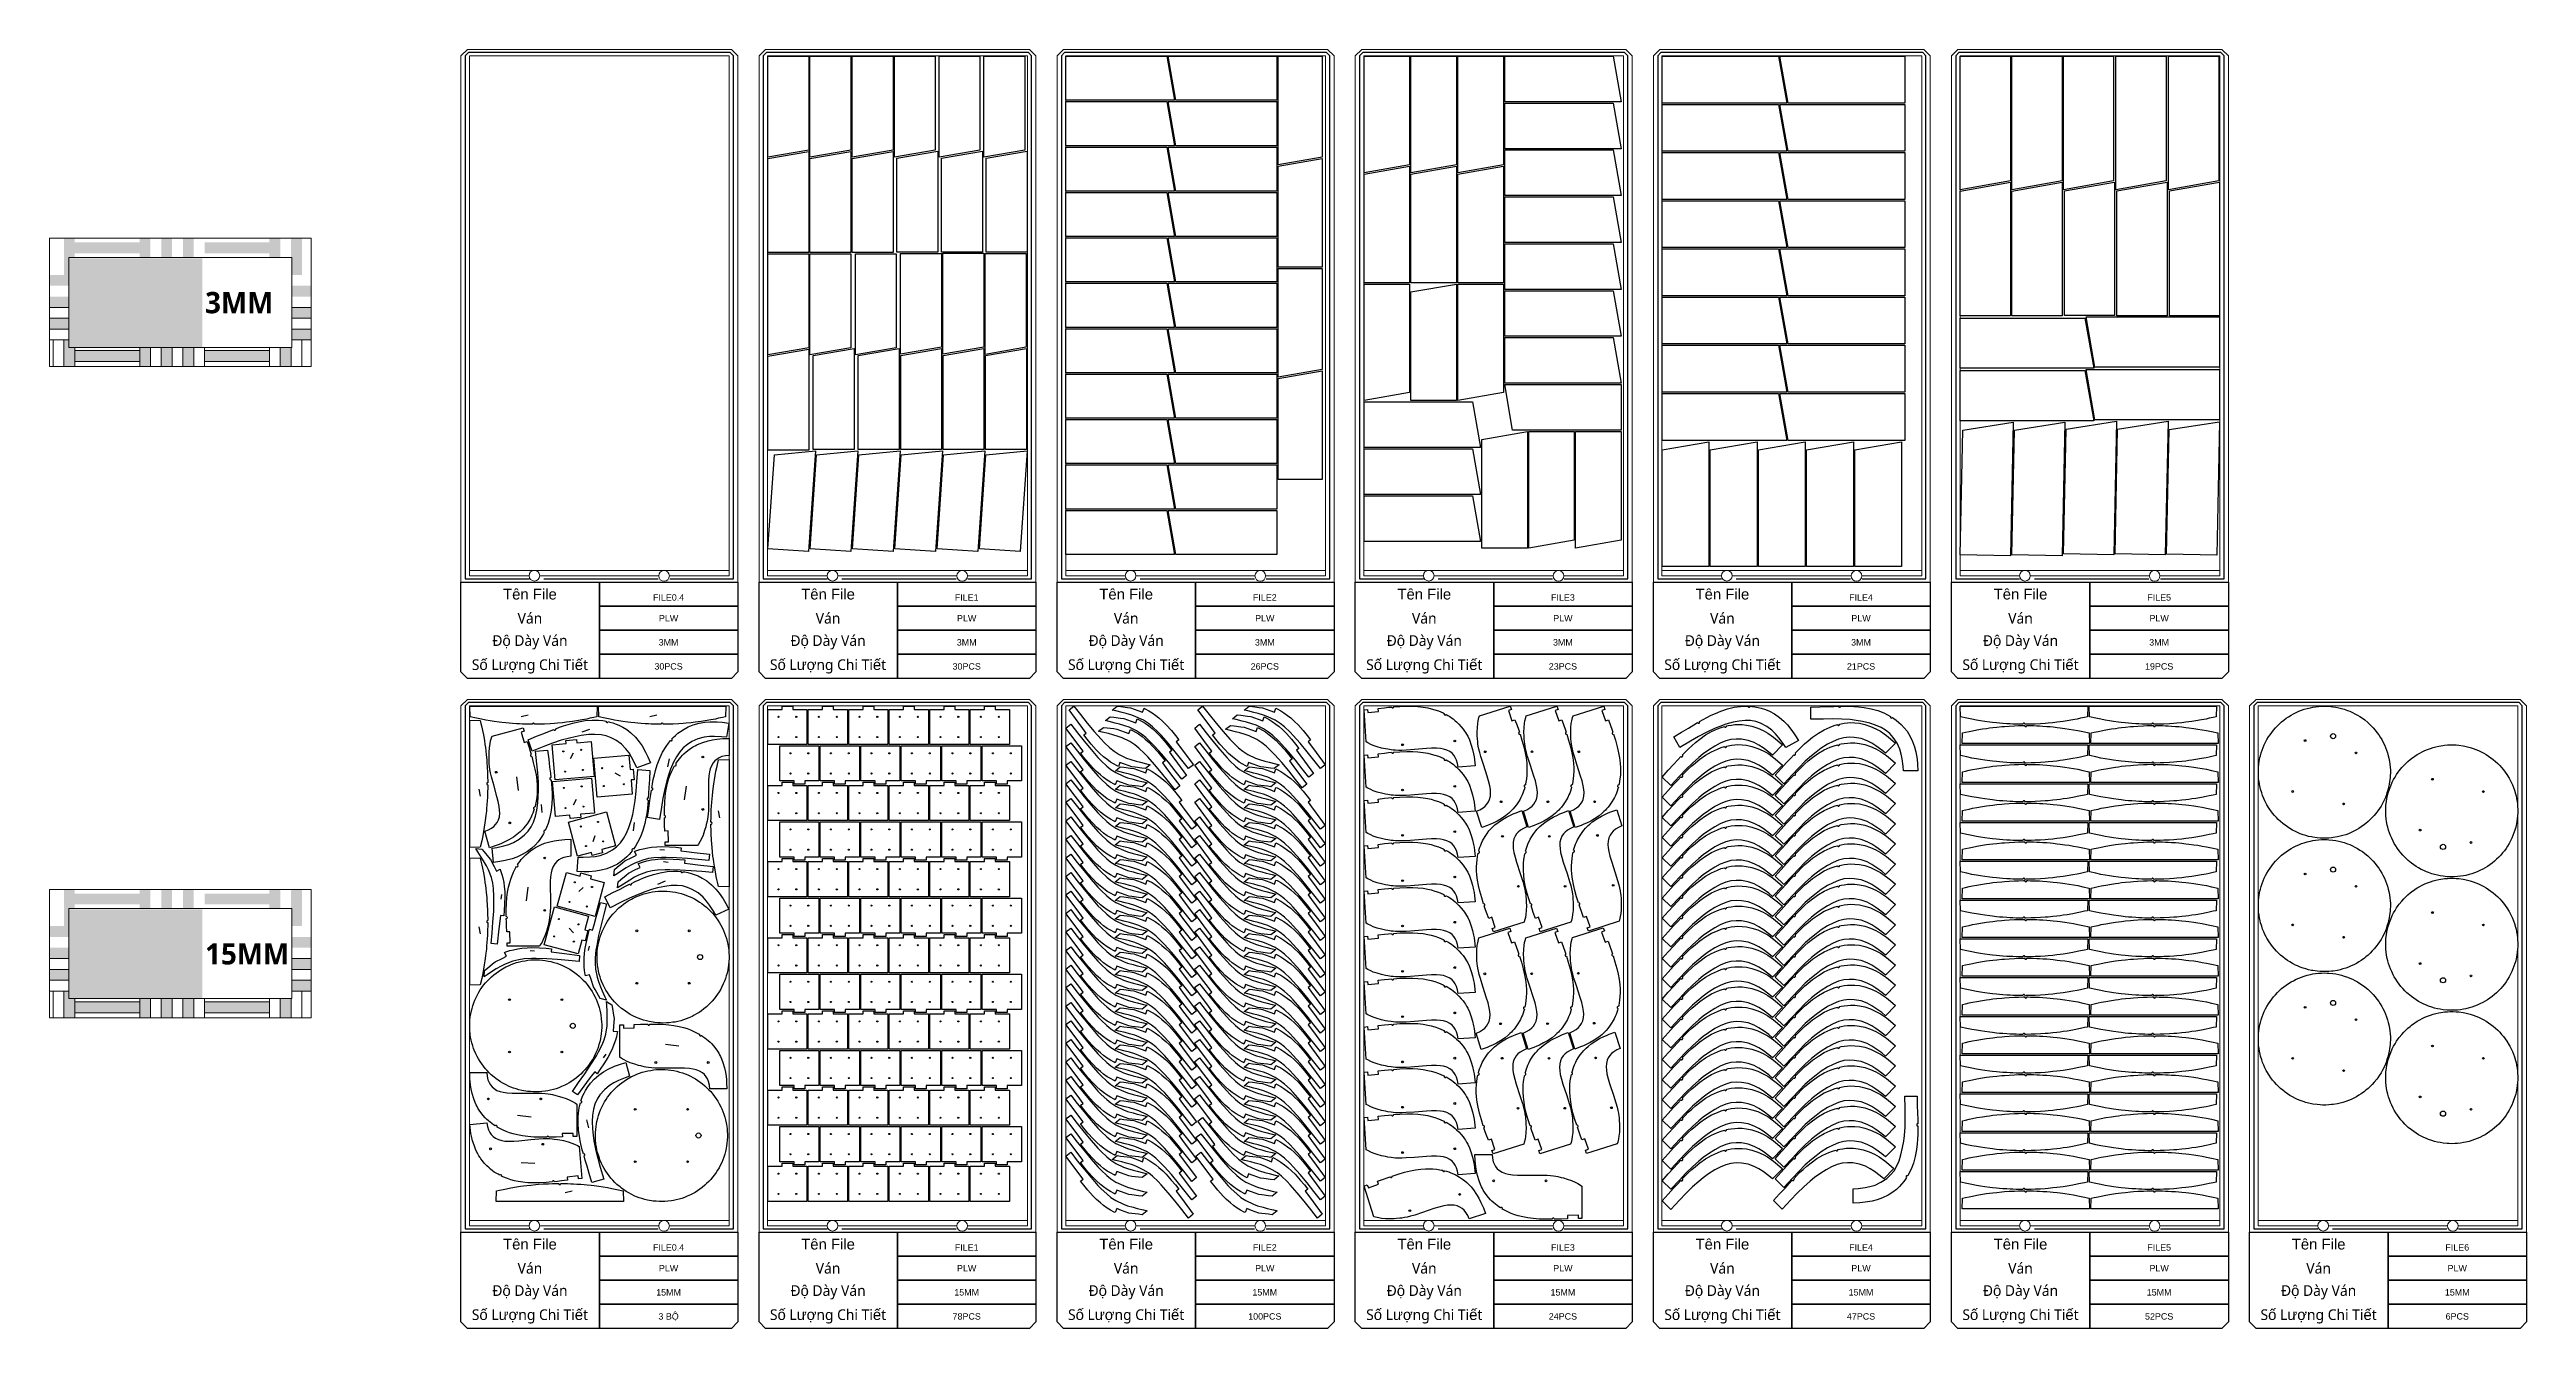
# Model space of a CAD drawing. Header units: millimetres. Extents: x -10628 to 24720, y -21829 to 4032.
# Drawn here: x 3317 to 14949, y -8099 to -2096 of the extents above; entities that cross this region are included whole.
import ezdxf
from ezdxf.enums import TextEntityAlignment as Align
from ezdxf.lldxf.tags import DXFTag

# ---------------------------------------------------------------- set-up
doc = ezdxf.new("R2010")
doc.units = ezdxf.units.MM
doc.layers.add('layer chu', color=7, linetype='Continuous', lineweight=9)
doc.layers.add('layer khung van cnc', color=7, linetype='Continuous', lineweight=25, true_color=0xfbf59b)
doc.layers.add('layer mau', color=7, linetype='Continuous')
doc.styles.add('MtXpl_Yu_Gothic_UI_S_2', font='')
doc.styles.add('Text Dim', font='arial.ttf')
doc.styles.get('MtXpl_Yu_Gothic_UI_S_2').set_extended_font_data('Yu Gothic UI Semilight', bold=True)
tags = doc.linetypes.add('DATTRANHVAKEPVAN', pattern='A,32.156035,-1.521322,["DAT TRÁNH VA CHẠM KẸP VÁN",Text Dim,S=2.23494,R=0,X=0,Y=-0.877209],-47.8264', length=81.503757).pattern_tags.tags
tags[6] = DXFTag(74, 10)
tags = doc.linetypes.add('KVVIENMAY', pattern='A,46.311228,-10.280676,["KV VIỀN MÁY",Text Dim,S=10.028098,R=0,X=0,Y=-4.346144],-100.988212', length=157.580116).pattern_tags.tags
tags[6] = DXFTag(74, 10)

msp = doc.modelspace()

# ---------------------------------------------------------------- texts
at = {"style": 'MtXpl_Yu_Gothic_UI_S_2'}
for s, p in [('3MM', (4047.533, -3333.994)), ('15MM', (4047.533, -6390.683))]:
    msp.add_text(s, height=100, dxfattribs=at).set_placement(p)

# ---------------------------------------------------------------- blocks, each defined once
blk = doc.blocks.new('khung van cnc')
at = {"color": 250, "lineweight": 5}
blk.add_line((-1494, -99), (-193, -99), dxfattribs=at)
at = {"color": 2, "linetype": 'DATTRANHVAKEPVAN', "lineweight": 5}
for p, q in [((-1453, -44), (-1148, -44)), ((-1148, -44), (-539, -44)), ((-539, -45), (-233, -44))]:
    blk.add_line(p, q, dxfattribs=at)
at = {"lineweight": 5}
blk.add_lwpolyline([(-193, -99), (-193, 2371), (-223, 2401), (-1463, 2401), (-1493, 2371), (-1493, -99)], close=True, dxfattribs=at)
at = {"color": 1, "linetype": 'KVVIENMAY'}
for points in [[(-512, -84), (-213, -84), (-213, 2371), (-228, 2386), (-1458, 2386), (-1473, 2371), (-1473, -84), (-1173, -84)], [(-1104, -84), (-567, -84)]]:
    blk.add_lwpolyline(points, dxfattribs=at)
at = {"lineweight": 5}
for points in [[(-514, -69), (-233, -69), (-233, 2371), (-1453, 2371), (-1453, -69), (-1173, -69)], [(-1123, -69), (-564, -69)]]:
    blk.add_lwpolyline(points, dxfattribs=at)
blk.add_lwpolyline([(-843, -551), (-1463, -551), (-1493, -521), (-1493, -99), (-843, -99)], close=True)
for centre in [(-1148, -69), (-539, -70)]:
    blk.add_circle(centre, 25, dxfattribs=at)
at = {"layer": 'layer mau'}
for points in [[(-843, -99), (-193, -99), (-193, -212), (-843, -212)], [(-843, -212), (-193, -212), (-193, -325), (-843, -325)], [(-843, -325), (-193, -325), (-193, -438), (-843, -438)], [(-843, -438), (-193, -438), (-193, -521), (-223, -551), (-843, -551)]]:
    blk.add_lwpolyline(points, close=True, dxfattribs=at)
at = {"color": 254, "lineweight": 5, "char_height": 50, "width": 647.53, "attachment_point": 5}
for s, insert in [('{\\fArial|b0|i0|c163|p34;Tên File}', (-1169, -156)), ('{\\fYu Gothic UI Semilight|b0|i0|c128|p34;Đ\\fArial|b0|i0|c163|p34;ộ\\fYu Gothic UI Semilight|b0|i0|c128|p34; Dày Ván}', (-1169, -382)), ('{\\fYu Gothic UI Semilight|b0|i0|c128|p34;Ván}', (-1169, -269)), ('{\\fYu Gothic UI Semilight|b0|i0|c128|p34;S\\fArial|b0|i0|c163|p34;ố\\fYu Gothic UI Semilight|b0|i0|c128|p34; L\\fArial|b0|i0|c163|p34;ượ\\fYu Gothic UI Semilight|b0|i0|c128|p34;ng Chi Ti\\fArial|b0|i0|c163|p34;ế\\fYu Gothic UI Semilight|b0|i0|c128|p34;t}', (-1169, -495))]:
    blk.add_mtext(s, dxfattribs=dict(at, insert=insert))
at = {"layer": 'layer mau'}
for tag, p in [('ÁGF', (-518, -156)), ('TENFILE', (-518, -269)), ('TENFILE', (-518, -382)), ('TENFILE', (-518, -495))]:
    blk.add_attdef(tag, text='', height=30, dxfattribs=at).set_placement(p, align=Align.MIDDLE_CENTER)

# ---------------------------------------------------------------- hatches: boundary and pattern name
at = {"layer": 'layer mau', "true_color": 0x3ea611}
h = msp.add_hatch(color=74, dxfattribs=at)
h.dxf.hatch_style = 1
h.paths.add_polyline_path([(3892.632, -2981.873), (3841.832, -2981.873), (3841.832, -3071.873), (3892.632, -3071.873)])
h.paths.add_polyline_path([(3994.232, -2981.873), (3943.432, -2981.873), (3943.432, -3071.873), (3994.232, -3071.873)])
h.paths.add_polyline_path([(3791.032, -2981.873), (3740.232, -2981.873), (3740.232, -3071.873), (3791.032, -3071.873)])
h.paths.add_polyline_path([(4400.632, -2981.873), (4349.832, -2981.873), (4349.832, -3071.873), (4400.632, -3071.873)])
h.paths.add_polyline_path([(4502.232, -2981.873), (4451.432, -2981.873), (4451.432, -3071.873), (4455.462, -3071.873), (4455.462, -3153.895), (4502.232, -3153.895)])
h.paths.add_polyline_path([(4545.462, -3204.695), (4455.462, -3204.695), (4455.462, -3255.495), (4545.462, -3255.495)])
h.paths.add_polyline_path([(4545.462, -3306.295), (4455.462, -3306.295), (4455.462, -3357.095), (4545.462, -3357.095)])
h.paths.add_polyline_path([(4545.462, -3407.895), (4455.462, -3407.895), (4455.462, -3458.695), (4545.462, -3458.695)])
h.paths.add_polyline_path([(4451.432, -3493.972), (4400.632, -3493.972), (4400.632, -3583.972), (4451.432, -3583.972)])
h.paths.add_polyline_path([(3994.232, -3493.972), (3943.432, -3493.972), (3943.432, -3583.972), (3994.232, -3583.972)])
h.paths.add_polyline_path([(3892.632, -3493.972), (3841.832, -3493.972), (3841.832, -3583.972), (3892.632, -3583.972)])
h.paths.add_polyline_path([(3791.032, -3493.972), (3740.232, -3493.972), (3740.232, -3583.972), (3791.032, -3583.972)])
h.paths.add_polyline_path([(3435.432, -3493.972), (3406.963, -3493.972), (3406.963, -3458.695), (3384.632, -3458.695), (3384.632, -3583.972), (3435.432, -3583.972)])
h.paths.add_polyline_path([(3406.963, -3357.095), (3316.963, -3357.095), (3316.963, -3407.895), (3406.963, -3407.895)])
h.paths.add_polyline_path([(3406.963, -3255.495), (3316.963, -3255.495), (3316.963, -3306.295), (3406.963, -3306.295)])
h.paths.add_polyline_path([(3406.963, -3153.895), (3316.963, -3153.895), (3316.963, -3204.695), (3406.963, -3204.695)])
h.paths.add_polyline_path([(3435.432, -2981.873), (3384.632, -2981.873), (3384.632, -3153.895), (3406.963, -3153.895), (3406.963, -3071.873), (3435.432, -3071.873)])
h.paths.add_polyline_path([(3740.232, -3001.495), (3435.432, -3001.495), (3435.432, -3052.295), (3740.232, -3052.295)])
h.paths.add_polyline_path([(4349.832, -3001.495), (4045.032, -3001.495), (4045.032, -3052.295), (4349.832, -3052.295)])
h.paths.add_polyline_path([(3740.232, -3509.495), (3435.432, -3509.495), (3435.432, -3560.295), (3740.232, -3560.295)])
h.paths.add_polyline_path([(4349.832, -3509.495), (4045.032, -3509.495), (4045.032, -3560.295), (4349.832, -3560.295)])
at = {"layer": 'layer mau'}
h = msp.add_hatch(dxfattribs=at)
h.set_pattern_fill('ANGLE', color=1, scale=0.010449)
h.set_pattern_definition([(0, (2703.18886, -3072.533756), (0, 0.072985859), [0.0530806247, -0.0199052342]), (90, (2703.18886, -3072.533756), (-0.072985859, 4e-18), [0.0530806247, -0.0199052342])])
h.paths.add_polyline_path([(3410.142, -3075.687), (3410.142, -3492.061), (4034.647, -3492.061), (4034.647, -3075.687)])
h.paths.add_polyline_path([(3840.872, -3245.251), (3767.874, -3298.553), (3795.463, -3384.072), (3722.426, -3331.211), (3649.05, -3384.364), (3677.084, -3298.522), (3604.221, -3245.375), (3694.521, -3245.375), (3722.309, -3159.354), (3750.411, -3245.251)], flags=16)
h = msp.add_hatch(dxfattribs=at)
h.set_pattern_fill('ANGLE', color=2, scale=0.010449)
h.set_pattern_definition([(0, (1940.091804, -3387.27121), (0, 0.072985859), [0.0530806247, -0.0199052342]), (90, (1940.091804, -3387.27121), (-0.072985859, 4e-18), [0.0530806247, -0.0199052342])])
h.paths.add_polyline_path([(3649.05, -3384.364), (3722.426, -3331.211), (3795.463, -3384.072), (3767.874, -3298.553), (3840.872, -3245.251), (3750.411, -3245.251), (3722.309, -3159.354), (3694.521, -3245.375), (3604.221, -3245.375), (3677.084, -3298.522)])
at = {"layer": 'layer mau', "true_color": 0x3ea611}
h = msp.add_hatch(color=74, dxfattribs=at)
h.dxf.hatch_style = 1
h.paths.add_polyline_path([(3892.632, -6038.562), (3841.832, -6038.562), (3841.832, -6128.562), (3892.632, -6128.562)])
h.paths.add_polyline_path([(3994.232, -6038.562), (3943.432, -6038.562), (3943.432, -6128.562), (3994.232, -6128.562)])
h.paths.add_polyline_path([(3791.032, -6038.562), (3740.232, -6038.562), (3740.232, -6128.562), (3791.032, -6128.562)])
h.paths.add_polyline_path([(4400.632, -6038.562), (4349.832, -6038.562), (4349.832, -6128.562), (4400.632, -6128.562)])
h.paths.add_polyline_path([(4502.232, -6038.562), (4451.432, -6038.562), (4451.432, -6128.562), (4455.462, -6128.562), (4455.462, -6210.584), (4502.232, -6210.584)])
h.paths.add_polyline_path([(4545.462, -6261.384), (4455.462, -6261.384), (4455.462, -6312.184), (4545.462, -6312.184)])
h.paths.add_polyline_path([(4545.462, -6362.984), (4455.462, -6362.984), (4455.462, -6413.784), (4545.462, -6413.784)])
h.paths.add_polyline_path([(4545.462, -6464.584), (4455.462, -6464.584), (4455.462, -6515.384), (4545.462, -6515.384)])
h.paths.add_polyline_path([(4451.432, -6550.661), (4400.632, -6550.661), (4400.632, -6640.661), (4451.432, -6640.661)])
h.paths.add_polyline_path([(3994.232, -6550.661), (3943.432, -6550.661), (3943.432, -6640.661), (3994.232, -6640.661)])
h.paths.add_polyline_path([(3892.632, -6550.661), (3841.832, -6550.661), (3841.832, -6640.661), (3892.632, -6640.661)])
h.paths.add_polyline_path([(3791.032, -6550.661), (3740.232, -6550.661), (3740.232, -6640.661), (3791.032, -6640.661)])
h.paths.add_polyline_path([(3435.432, -6550.661), (3406.963, -6550.661), (3406.963, -6515.384), (3384.632, -6515.384), (3384.632, -6640.661), (3435.432, -6640.661)])
h.paths.add_polyline_path([(3406.963, -6413.784), (3316.963, -6413.784), (3316.963, -6464.584), (3406.963, -6464.584)])
h.paths.add_polyline_path([(3406.963, -6312.184), (3316.963, -6312.184), (3316.963, -6362.984), (3406.963, -6362.984)])
h.paths.add_polyline_path([(3406.963, -6210.584), (3316.963, -6210.584), (3316.963, -6261.384), (3406.963, -6261.384)])
h.paths.add_polyline_path([(3435.432, -6038.562), (3384.632, -6038.562), (3384.632, -6210.584), (3406.963, -6210.584), (3406.963, -6128.562), (3435.432, -6128.562)])
h.paths.add_polyline_path([(3740.232, -6058.184), (3435.432, -6058.184), (3435.432, -6108.984), (3740.232, -6108.984)])
h.paths.add_polyline_path([(4349.832, -6058.184), (4045.032, -6058.184), (4045.032, -6108.984), (4349.832, -6108.984)])
h.paths.add_polyline_path([(3740.232, -6566.184), (3435.432, -6566.184), (3435.432, -6616.984), (3740.232, -6616.984)])
h.paths.add_polyline_path([(4349.832, -6566.184), (4045.032, -6566.184), (4045.032, -6616.984), (4349.832, -6616.984)])
at = {"layer": 'layer mau'}
h = msp.add_hatch(dxfattribs=at)
h.set_pattern_fill('ANGLE', color=1, scale=0.010449)
h.set_pattern_definition([(0, (2703.18886, -6129.22282), (0, 0.072985859), [0.0530806247, -0.0199052342]), (90, (2703.18886, -6129.22282), (-0.072985859, 4e-18), [0.0530806247, -0.0199052342])])
h.paths.add_polyline_path([(3410.142, -6132.376), (3410.142, -6548.75), (4034.647, -6548.75), (4034.647, -6132.376)])
h.paths.add_polyline_path([(3840.872, -6301.94), (3767.874, -6355.242), (3795.463, -6440.761), (3722.426, -6387.9), (3649.05, -6441.053), (3677.084, -6355.211), (3604.221, -6302.064), (3694.521, -6302.064), (3722.309, -6216.043), (3750.411, -6301.94)], flags=16)
h = msp.add_hatch(dxfattribs=at)
h.set_pattern_fill('ANGLE', color=2, scale=0.010449)
h.set_pattern_definition([(0, (1940.091804, -6443.96027), (0, 0.072985859), [0.0530806247, -0.0199052342]), (90, (1940.091804, -6443.96027), (-0.072985859, 4e-18), [0.0530806247, -0.0199052342])])
h.paths.add_polyline_path([(3649.05, -6441.053), (3722.426, -6387.9), (3795.463, -6440.761), (3767.874, -6355.242), (3840.872, -6301.94), (3750.411, -6301.94), (3722.309, -6216.043), (3694.521, -6302.064), (3604.221, -6302.064), (3677.084, -6355.211)])

# ---------------------------------------------------------------- linework, layer by layer
at = {"linetype": 'Continuous', "lineweight": 5}
for p, q in [((3316.963, -3306.295), (3406.963, -3306.295)), ((3316.963, -3357.095), (3406.963, -3357.095)), ((4455.462, -3306.295), (4545.462, -3306.295)), ((4455.462, -3357.095), (4545.462, -3357.095)), ((3316.963, -3407.895), (3406.963, -3407.895)), ((3316.963, -3458.695), (3406.963, -3458.695)), ((3333.832, -3583.972), (3333.832, -3458.695)), ((3384.632, -3583.972), (3384.632, -3458.695)), ((4455.462, -3407.895), (4545.462, -3407.895)), ((4455.462, -3458.695), (4545.462, -3458.695)), ((4502.232, -3583.972), (4502.232, -3458.695)), ((3435.432, -3583.972), (3435.432, -3493.972)), ((3435.432, -3509.495), (3740.232, -3509.495)), ((3435.432, -3560.295), (3740.232, -3560.295)), ((3740.232, -3583.972), (3740.232, -3493.972)), ((3791.032, -3583.972), (3791.032, -3493.972)), ((3841.832, -3583.972), (3841.832, -3493.972)), ((3892.632, -3583.972), (3892.632, -3493.972)), ((3943.432, -3583.972), (3943.432, -3493.972)), ((3994.232, -3583.972), (3994.232, -3493.972)), ((4045.032, -3583.972), (4045.032, -3493.972)), ((4045.032, -3509.495), (4349.832, -3509.495)), ((4045.032, -3560.295), (4349.832, -3560.295)), ((4349.832, -3583.972), (4349.832, -3493.972)), ((4400.632, -3583.972), (4400.632, -3493.972)), ((4451.432, -3583.972), (4451.432, -3493.972)), ((3316.963, -6362.984), (3406.963, -6362.984)), ((4455.462, -6362.984), (4545.462, -6362.984)), ((3316.963, -6413.784), (3406.963, -6413.784)), ((3316.963, -6464.584), (3406.963, -6464.584)), ((4455.462, -6413.784), (4545.462, -6413.784)), ((4455.462, -6464.584), (4545.462, -6464.584)), ((3316.963, -6515.384), (3406.963, -6515.384)), ((3333.832, -6640.661), (3333.832, -6515.384)), ((3384.632, -6640.661), (3384.632, -6515.384)), ((3435.432, -6640.661), (3435.432, -6550.661)), ((3435.432, -6566.184), (3740.232, -6566.184)), ((3435.432, -6616.984), (3740.232, -6616.984)), ((3740.232, -6640.661), (3740.232, -6550.661)), ((3791.032, -6640.661), (3791.032, -6550.661)), ((3841.832, -6640.661), (3841.832, -6550.661)), ((3892.632, -6640.661), (3892.632, -6550.661)), ((3943.432, -6640.661), (3943.432, -6550.661)), ((3994.232, -6640.661), (3994.232, -6550.661)), ((4045.032, -6640.661), (4045.032, -6550.661)), ((4045.032, -6566.184), (4349.832, -6566.184)), ((4045.032, -6616.984), (4349.832, -6616.984)), ((4349.832, -6640.661), (4349.832, -6550.661)), ((4400.632, -6640.661), (4400.632, -6550.661)), ((4451.432, -6640.661), (4451.432, -6550.661)), ((4455.462, -6515.384), (4545.462, -6515.384)), ((4502.232, -6640.661), (4502.232, -6515.384))]:
    msp.add_line(p, q, dxfattribs=at)
for p, q in [((5564.134, -5221.131), (5531.582, -5227.813)), ((6168.742, -5221.131), (6136.19, -5227.813)), ((5817.521, -5298.885), (5854.004, -5286.479)), ((5775.681, -5399.075), (5761.91, -5424.703)), ((6220.223, -5462.635), (6227.721, -5424.836)), ((5332.955, -5567.619), (5339.637, -5600.171)), ((5509.51, -5509.376), (5517.834, -5573.469)), ((5998.422, -5506.948), (5972.794, -5493.178)), ((6298.952, -5618.191), (6307.499, -5554.128)), ((5625.817, -5639.256), (5628.357, -5677.707)), ((5778.047, -5640.768), (5791.818, -5615.14)), ((6465.05, -5702.14), (6458.368, -5669.589)), ((5870.61, -5812.695), (5879.721, -5785.065)), ((6062.385, -5725.002), (6058.21, -5763.31)), ((6204.711, -5854.388), (6183.223, -5851.979)), ((6221.895, -5911.603), (6200.407, -5909.194)), ((5556.2, -6091.871), (5564.748, -6027.808)), ((5823.627, -6028.841), (5801.921, -6048.214)), ((6174.284, -6014.026), (6209.548, -5998.488)), ((5438.301, -6084.216), (5440.71, -6062.728)), ((5332.955, -6214.326), (5339.637, -6246.878)), ((5776.989, -6242.643), (5757.616, -6220.938)), ((5595.042, -6328.505), (5573.554, -6326.096)), ((5851.507, -6304.593), (5845.699, -6325.422)), ((5918.409, -6829.28), (5931.24, -6811.876)), ((6208.886, -6764.739), (6272.949, -6773.286)), ((5579.026, -7107.459), (5514.964, -7098.912)), ((5849.889, -7157.534), (5840.71, -7120.108)), ((5596.15, -7324.108), (5531.586, -7321.176)), ((5738.095, -7460.449), (5770.647, -7453.767))]:
    msp.add_line(p, q)
for points in [[(6690.006, -2127.183), (6882.006, -2127.183), (6882.006, -2568.183), (6690.006, -2601.198)], [(6888.206, -2127.183), (7080.206, -2127.183), (7080.206, -2568.183), (6888.206, -2601.198)], [(7086.406, -2127.183), (7278.406, -2127.183), (7278.406, -2568.183), (7086.406, -2601.198)], [(7284.606, -2127.183), (7476.606, -2127.183), (7476.606, -2568.183), (7284.606, -2601.198)], [(7494.337, -2127.183), (7686.337, -2127.183), (7686.337, -2568.183), (7494.337, -2601.198)], [(7704.585, -2127.183), (7896.585, -2127.183), (7896.585, -2568.183), (7704.585, -2601.198)], [(8599.916, -2334.183), (8090.006, -2334.183), (8090.006, -2127.183), (8564.021, -2127.183)], [(8570.314, -2127.183), (9080.224, -2127.183), (9080.224, -2334.183), (8606.209, -2334.183)], [(9086.424, -2637.093), (9086.424, -2127.183), (9293.424, -2127.183), (9293.424, -2601.198)], [(9490.006, -2674.331), (9490.006, -2127.183), (9704.006, -2127.183), (9704.006, -2637.093)], [(9710.206, -2674.331), (9710.206, -2127.183), (9924.206, -2127.183), (9924.206, -2637.093)], [(9930.406, -2674.331), (9930.406, -2127.183), (10144.406, -2127.183), (10144.406, -2637.093)], [(10697.755, -2341.183), (10150.606, -2341.183), (10150.606, -2127.183), (10660.516, -2127.183)], [(11475.545, -2347.183), (10890.006, -2347.183), (10890.006, -2127.183), (11437.155, -2127.183)], [(11443.448, -2127.183), (12028.987, -2127.183), (12028.987, -2347.183), (11481.838, -2347.183)], [(12290.006, -2754.183), (12290.006, -2127.183), (12526.006, -2127.183), (12526.006, -2712.721)], [(12532.206, -2754.183), (12532.206, -2127.183), (12768.206, -2127.183), (12768.206, -2712.721)], [(12774.406, -2754.183), (12774.406, -2127.183), (13010.406, -2127.183), (13010.406, -2712.721)], [(13021.092, -2754.183), (13021.092, -2127.183), (13257.092, -2127.183), (13257.092, -2712.721)], [(13267.709, -2754.183), (13267.709, -2127.183), (13503.709, -2127.183), (13503.709, -2712.721)], [(8599.916, -2547.383), (8090.006, -2547.383), (8090.006, -2340.383), (8564.021, -2340.383)], [(8570.314, -2340.383), (9080.224, -2340.383), (9080.224, -2547.383), (8606.209, -2547.383)], [(10697.755, -2561.383), (10150.606, -2561.383), (10150.606, -2347.383), (10660.516, -2347.383)], [(11475.545, -2573.383), (10890.006, -2573.383), (10890.006, -2353.383), (11437.155, -2353.383)], [(11443.448, -2353.383), (12028.987, -2353.383), (12028.987, -2573.383), (11481.838, -2573.383)], [(8599.916, -2760.583), (8090.006, -2760.583), (8090.006, -2553.583), (8564.021, -2553.583)], [(8570.314, -2553.583), (9080.224, -2553.583), (9080.224, -2760.583), (8606.209, -2760.583)], [(6882.006, -3048.489), (6690.006, -3048.489), (6690.006, -2607.489), (6882.006, -2574.474)], [(7080.206, -3048.489), (6888.206, -3048.489), (6888.206, -2607.489), (7080.206, -2574.474)], [(7278.406, -3048.489), (7086.406, -3048.489), (7086.406, -2607.489), (7278.406, -2574.474)], [(7488.137, -3046.506), (7296.137, -3046.506), (7296.137, -2605.506), (7488.137, -2572.491)], [(7698.385, -3046.418), (7506.385, -3046.418), (7506.385, -2605.418), (7698.385, -2572.402)], [(7908.006, -3046.525), (7716.006, -3046.525), (7716.006, -2605.525), (7908.006, -2572.51)], [(9293.424, -2607.491), (9293.424, -3117.401), (9086.424, -3117.401), (9086.424, -2643.385)], [(9704.006, -2643.386), (9704.006, -3190.535), (9490.006, -3190.535), (9490.006, -2680.624)], [(9924.206, -2643.386), (9924.206, -3190.535), (9710.206, -3190.535), (9710.206, -2680.624)], [(10144.406, -2643.386), (10144.406, -3190.535), (9930.406, -3190.535), (9930.406, -2680.624)], [(10697.755, -2781.583), (10150.606, -2781.583), (10150.606, -2567.583), (10660.516, -2567.583)], [(11475.545, -2799.583), (10890.006, -2799.583), (10890.006, -2579.583), (11437.155, -2579.583)], [(11443.448, -2579.583), (12028.987, -2579.583), (12028.987, -2799.583), (11481.838, -2799.583)], [(8599.916, -2973.783), (8090.006, -2973.783), (8090.006, -2766.783), (8564.021, -2766.783)], [(8570.314, -2766.783), (9080.224, -2766.783), (9080.224, -2973.783), (8606.209, -2973.783)], [(10697.755, -3001.783), (10150.606, -3001.783), (10150.606, -2787.783), (10660.516, -2787.783)], [(12526.006, -2719.016), (12526.006, -3346.016), (12290.006, -3346.016), (12290.006, -2760.478)], [(12768.206, -2719.016), (12768.206, -3346.016), (12532.206, -3346.016), (12532.206, -2760.478)], [(13014.892, -2718.228), (13014.892, -3345.228), (12778.892, -3345.228), (12778.892, -2759.689)], [(13261.509, -2718.24), (13261.509, -3345.24), (13025.509, -3345.24), (13025.509, -2759.702)], [(13508.006, -2718.261), (13508.006, -3345.261), (13272.006, -3345.261), (13272.006, -2759.723)], [(11475.545, -3025.783), (10890.006, -3025.783), (10890.006, -2805.783), (11437.155, -2805.783)], [(11443.448, -2805.783), (12028.987, -2805.783), (12028.987, -3025.783), (11481.838, -3025.783)], [(8599.916, -3186.983), (8090.006, -3186.983), (8090.006, -2979.983), (8564.021, -2979.983)], [(8570.314, -2979.983), (9080.224, -2979.983), (9080.224, -3186.983), (8606.209, -3186.983)], [(10697.755, -3221.983), (10150.606, -3221.983), (10150.606, -3007.983), (10660.516, -3007.983)], [(6690.006, -3054.689), (6882.006, -3054.689), (6882.006, -3495.689), (6690.006, -3528.705)], [(6888.206, -3054.689), (7080.206, -3054.689), (7080.206, -3495.689), (6888.206, -3528.705)], [(7101.384, -3054.689), (7293.384, -3054.689), (7293.384, -3495.689), (7101.384, -3528.705)], [(7313.173, -3052.706), (7505.173, -3052.706), (7505.173, -3493.706), (7313.173, -3526.722)], [(7512.376, -3052.618), (7704.376, -3052.618), (7704.376, -3493.618), (7512.376, -3526.633)], [(7711.06, -3052.725), (7903.06, -3052.725), (7903.06, -3493.725), (7711.06, -3526.741)], [(9086.424, -3633.511), (9086.424, -3123.601), (9293.424, -3123.601), (9293.424, -3597.616)], [(11475.545, -3251.983), (10890.006, -3251.983), (10890.006, -3031.983), (11437.155, -3031.983)], [(11443.448, -3031.983), (12028.987, -3031.983), (12028.987, -3251.983), (11481.838, -3251.983)], [(8599.916, -3400.183), (8090.006, -3400.183), (8090.006, -3193.183), (8564.021, -3193.183)], [(8570.314, -3193.183), (9080.224, -3193.183), (9080.224, -3400.183), (8606.209, -3400.183)], [(9490.006, -3743.883), (9490.006, -3196.735), (9704.006, -3196.735), (9704.006, -3706.645)], [(9924.206, -3196.747), (9924.206, -3743.896), (9710.206, -3743.896), (9710.206, -3233.985)], [(9930.406, -3743.883), (9930.406, -3196.735), (10144.406, -3196.735), (10144.406, -3706.645)], [(10697.755, -3442.183), (10150.606, -3442.183), (10150.606, -3228.183), (10660.516, -3228.183)], [(11475.545, -3478.183), (10890.006, -3478.183), (10890.006, -3258.183), (11437.155, -3258.183)], [(11443.448, -3258.183), (12028.987, -3258.183), (12028.987, -3478.183), (11481.838, -3478.183)], [(12917.006, -3592.294), (12290.006, -3592.24), (12290.026, -3356.24), (12875.565, -3356.29)], [(12881.006, -3351.428), (13508.006, -3351.482), (13507.986, -3587.482), (12922.447, -3587.432)], [(8599.916, -3613.383), (8090.006, -3613.383), (8090.006, -3406.383), (8564.021, -3406.383)], [(8570.314, -3406.383), (9080.224, -3406.383), (9080.224, -3613.383), (8606.209, -3613.383)], [(10697.755, -3662.383), (10150.606, -3662.383), (10150.606, -3448.383), (10660.516, -3448.383)], [(11475.545, -3704.383), (10890.006, -3704.383), (10890.006, -3484.383), (11437.155, -3484.383)], [(11443.448, -3484.383), (12028.987, -3484.383), (12028.987, -3704.383), (11481.838, -3704.383)], [(6882.006, -3975.996), (6690.006, -3975.996), (6690.006, -3534.996), (6882.006, -3501.98)], [(7095.184, -3973.42), (6903.184, -3973.42), (6903.184, -3532.42), (7095.184, -3499.405)], [(7306.973, -3973.659), (7114.973, -3973.659), (7114.973, -3532.659), (7306.973, -3499.643)], [(7506.176, -3973.84), (7314.176, -3973.84), (7314.176, -3532.84), (7506.176, -3499.825)], [(7704.86, -3973.841), (7512.86, -3973.841), (7512.86, -3532.841), (7704.86, -3499.825)], [(7905.063, -3973.687), (7713.063, -3973.687), (7713.063, -3532.687), (7905.063, -3499.672)], [(9293.424, -3603.909), (9293.424, -4113.819), (9086.424, -4113.819), (9086.424, -3639.804)], [(12917.006, -3839.356), (12290.006, -3839.302), (12290.026, -3603.302), (12875.565, -3603.352)], [(12881.006, -3598.491), (13508.006, -3598.544), (13507.986, -3834.544), (12922.447, -3834.494)], [(8599.916, -3826.583), (8090.006, -3826.583), (8090.006, -3619.583), (8564.021, -3619.583)], [(8570.314, -3619.583), (9080.224, -3619.583), (9080.224, -3826.583), (8606.209, -3826.583)], [(10150.618, -3668.583), (10697.767, -3668.583), (10697.767, -3882.583), (10187.857, -3882.583)], [(11475.545, -3930.583), (10890.006, -3930.583), (10890.006, -3710.583), (11437.155, -3710.583)], [(11443.448, -3710.583), (12028.987, -3710.583), (12028.987, -3930.583), (11481.838, -3930.583)], [(8599.916, -4039.783), (8090.006, -4039.783), (8090.006, -3832.783), (8564.021, -3832.783)], [(8570.314, -3832.783), (9080.224, -3832.783), (9080.224, -4039.783), (8606.209, -4039.783)], [(10037.155, -3964.096), (9490.006, -3964.096), (9490.006, -3750.096), (9999.916, -3750.096)], [(10257.367, -3888.795), (10257.367, -4435.944), (10043.367, -4435.944), (10043.367, -3926.033)], [(10263.567, -4435.931), (10263.567, -3888.783), (10477.567, -3888.783), (10477.567, -4398.693)], [(10483.767, -4435.931), (10483.767, -3888.783), (10697.767, -3888.783), (10697.767, -4398.693)], [(11110.006, -3936.795), (11110.006, -4522.334), (10890.006, -4522.334), (10890.006, -3975.185)], [(11336.206, -3936.795), (11336.206, -4522.334), (11116.206, -4522.334), (11116.206, -3975.185)], [(11562.406, -3936.795), (11562.406, -4522.334), (11342.406, -4522.334), (11342.406, -3975.185)], [(11788.606, -3936.795), (11788.606, -4522.334), (11568.606, -4522.334), (11568.606, -3975.185)], [(12014.806, -3936.795), (12014.806, -4522.334), (11794.806, -4522.334), (11794.806, -3975.185)], [(12538.945, -3845.539), (12525.961, -4472.405), (12290.012, -4467.518), (12302.137, -3882.105)], [(12781.196, -3845.56), (12768.213, -4472.425), (12532.263, -4467.538), (12544.388, -3882.125)], [(13023.548, -3840.718), (13010.565, -4467.584), (12774.615, -4462.697), (12786.74, -3877.284)], [(13265.8, -3840.739), (13252.816, -4467.604), (13016.867, -4462.717), (13028.992, -3877.304)], [(13508, -3843.253), (13495.016, -4470.118), (13259.067, -4465.231), (13271.192, -3879.818)], [(6881.553, -4452.503), (6690.02, -4439.129), (6720.737, -3999.2), (6914.571, -3979.639)], [(7080.236, -4452.503), (6888.702, -4439.129), (6919.42, -3999.2), (7113.253, -3979.639)], [(7278.919, -4452.503), (7087.385, -4439.129), (7118.102, -3999.2), (7311.936, -3979.639)], [(7477.601, -4452.503), (7286.067, -4439.129), (7316.785, -3999.2), (7510.618, -3979.639)], [(7676.29, -4452.503), (7484.756, -4439.129), (7515.474, -3999.2), (7709.307, -3979.639)], [(7874.973, -4452.503), (7683.439, -4439.129), (7714.157, -3999.2), (7907.99, -3979.639)], [(8599.916, -4252.983), (8090.006, -4252.983), (8090.006, -4045.983), (8564.021, -4045.983)], [(8570.314, -4045.983), (9080.224, -4045.983), (9080.224, -4252.983), (8606.209, -4252.983)], [(10037.155, -4184.296), (9490.006, -4184.296), (9490.006, -3970.296), (9999.916, -3970.296)], [(8599.916, -4466.183), (8090.006, -4466.183), (8090.006, -4259.183), (8564.021, -4259.183)], [(8570.314, -4259.183), (9080.224, -4259.183), (9080.224, -4466.183), (8606.209, -4466.183)], [(10037.155, -4404.496), (9490.006, -4404.496), (9490.006, -4190.496), (9999.916, -4190.496)], [(5888.506, -5178.183), (5886.929, -5228.183), (5872.861, -5231.224), (5854.525, -5235.187), (5839.434, -5238.449), (5818.354, -5242.449), (5791.756, -5247.037), (5772.945, -5249.873), (5759.113, -5251.717), (5743.963, -5253.629), (5725.355, -5255.817), (5702.194, -5258.036), (5688.675, -5259.107), (5667.524, -5260.668), (5641.717, -5261.926), (5623.729, -5262.508), (5599.8, -5262.988), (5594.26, -5263.099), (5593.997, -5261.483), (5593.384, -5260.255), (5591.862, -5258.813), (5589.875, -5258.121), (5587.733, -5258.322), (5586.455, -5258.943), (5585.394, -5259.913), (5584.629, -5261.198), (5584.261, -5263.011), (5578.965, -5262.935), (5567.364, -5262.768), (5552.294, -5262.551), (5537.289, -5261.985), (5524.562, -5261.397), (5509.315, -5260.466), (5490.544, -5259.279), (5474.827, -5257.947), (5460.258, -5256.499), (5441.633, -5254.48), (5428.209, -5252.925), (5405.291, -5249.813), (5385.515, -5246.755), (5365.622, -5243.48), (5344.933, -5239.579), (5321.377, -5234.654), (5291.591, -5228.183), (5290.014, -5178.183)], [(6493.115, -5178.183), (6491.537, -5228.183), (6477.469, -5231.224), (6459.134, -5235.187), (6444.043, -5238.449), (6422.963, -5242.449), (6396.365, -5247.037), (6377.554, -5249.873), (6363.722, -5251.717), (6348.571, -5253.629), (6329.964, -5255.817), (6306.802, -5258.036), (6293.283, -5259.107), (6272.133, -5260.668), (6246.326, -5261.926), (6228.337, -5262.508), (6204.409, -5262.988), (6198.869, -5263.099), (6198.606, -5261.483), (6197.992, -5260.255), (6196.47, -5258.813), (6194.483, -5258.121), (6192.341, -5258.322), (6191.064, -5258.943), (6190.002, -5259.913), (6189.237, -5261.198), (6188.869, -5263.011), (6183.573, -5262.935), (6171.972, -5262.768), (6156.903, -5262.551), (6141.898, -5261.985), (6129.171, -5261.397), (6113.923, -5260.466), (6095.152, -5259.279), (6079.435, -5257.947), (6064.866, -5256.499), (6046.241, -5254.48), (6032.817, -5252.925), (6009.9, -5249.813), (5990.123, -5246.755), (5970.23, -5243.48), (5949.541, -5239.579), (5925.986, -5234.654), (5896.2, -5228.183), (5894.622, -5178.183)], [(6807.006, -5178.183), (6807.006, -5193.183), (6874.006, -5193.183), (6874.006, -5358.183), (6690.006, -5358.183), (6690.006, -5193.183), (6757.006, -5193.183), (6757.006, -5178.183)], [(6997.206, -5178.183), (6997.206, -5193.183), (7064.206, -5193.183), (7064.206, -5358.183), (6880.206, -5358.183), (6880.206, -5193.183), (6947.206, -5193.183), (6947.206, -5178.183)], [(7187.406, -5178.183), (7187.406, -5193.183), (7254.406, -5193.183), (7254.406, -5358.183), (7070.406, -5358.183), (7070.406, -5193.183), (7137.406, -5193.183), (7137.406, -5178.183)], [(7377.606, -5178.183), (7377.606, -5193.183), (7444.606, -5193.183), (7444.606, -5358.183), (7260.606, -5358.183), (7260.606, -5193.183), (7327.606, -5193.183), (7327.606, -5178.183)], [(7567.806, -5178.183), (7567.806, -5193.183), (7634.806, -5193.183), (7634.806, -5358.183), (7450.806, -5358.183), (7450.806, -5193.183), (7517.806, -5193.183), (7517.806, -5178.183)], [(7758.006, -5178.183), (7758.006, -5193.183), (7825.006, -5193.183), (7825.006, -5358.183), (7641.006, -5358.183), (7641.006, -5193.183), (7708.006, -5193.183), (7708.006, -5178.183)], [(8127.416, -5178.197), (8158.627, -5217.598), (8190.191, -5257.446), (8223.062, -5297.098), (8255.467, -5333.492), (8270.351, -5349.114), (8296.586, -5374), (8316.033, -5389.663), (8339.772, -5405.042), (8375.093, -5421.695), (8394.845, -5428.844), (8420.077, -5436.412), (8439.933, -5441.553), (8469.141, -5448.674), (8486.14, -5452.818), (8463.042, -5471.115), (8446.346, -5469.04), (8414.964, -5465.14), (8399.909, -5463.269), (8365.441, -5450.735), (8343.521, -5442.765), (8336.687, -5461.561), (8330.887, -5458.548), (8313.617, -5449.178), (8299.406, -5440.267), (8281.74, -5427.664), (8267.21, -5416.008), (8248.883, -5399.856), (8232.485, -5383.569), (8208.286, -5356.562), (8189.266, -5333.264), (8173.585, -5313.341), (8185.643, -5304.42), (8170.029, -5283.314), (8148.151, -5253.74), (8104.994, -5195.958)], [(8634.105, -5520.738), (8602.894, -5481.337), (8571.33, -5441.489), (8538.459, -5401.837), (8506.053, -5365.444), (8491.169, -5349.821), (8464.934, -5324.935), (8445.487, -5309.272), (8421.749, -5293.893), (8386.428, -5277.24), (8366.676, -5270.091), (8341.444, -5262.524), (8321.587, -5257.382), (8292.379, -5250.261), (8275.38, -5246.117), (8298.479, -5227.82), (8315.175, -5229.895), (8346.556, -5233.795), (8361.611, -5235.667), (8396.079, -5248.2), (8417.999, -5256.17), (8424.834, -5237.374), (8430.633, -5240.387), (8447.904, -5249.757), (8462.115, -5258.668), (8479.78, -5271.271), (8494.311, -5282.927), (8512.638, -5299.079), (8529.036, -5315.366), (8553.235, -5342.373), (8572.254, -5365.671), (8587.936, -5385.594), (8575.877, -5394.515), (8591.491, -5415.621), (8613.37, -5445.195), (8656.526, -5502.977)], [(8666.378, -5471.115), (8635.168, -5431.714), (8603.603, -5391.866), (8570.733, -5352.214), (8538.327, -5315.821), (8523.443, -5300.198), (8497.208, -5275.312), (8477.761, -5259.649), (8454.023, -5244.27), (8418.701, -5227.617), (8398.949, -5220.468), (8373.718, -5212.9), (8353.861, -5207.759), (8324.653, -5200.638), (8307.654, -5196.494), (8330.753, -5178.197), (8347.448, -5180.272), (8378.83, -5184.172), (8393.885, -5186.044), (8428.353, -5198.577), (8450.273, -5206.547), (8457.108, -5187.751), (8462.907, -5190.764), (8480.177, -5200.134), (8494.389, -5209.045), (8512.054, -5221.648), (8526.584, -5233.304), (8544.912, -5249.456), (8561.309, -5265.743), (8585.509, -5292.75), (8604.528, -5316.048), (8620.21, -5335.971), (8608.151, -5344.892), (8623.765, -5365.998), (8645.643, -5395.572), (8688.8, -5453.354)], [(8732.127, -5178.197), (8763.338, -5217.598), (8794.902, -5257.446), (8827.773, -5297.098), (8860.179, -5333.492), (8875.063, -5349.114), (8901.298, -5374), (8920.745, -5389.663), (8944.483, -5405.042), (8979.804, -5421.695), (8999.556, -5428.844), (9024.788, -5436.412), (9044.645, -5441.553), (9073.853, -5448.674), (9090.852, -5452.818), (9067.753, -5471.115), (9051.057, -5469.04), (9019.676, -5465.14), (9004.62, -5463.269), (8970.153, -5450.735), (8948.233, -5442.765), (8941.398, -5461.561), (8935.599, -5458.548), (8918.328, -5449.178), (8904.117, -5440.267), (8886.452, -5427.664), (8871.921, -5416.008), (8853.594, -5399.856), (8837.196, -5383.569), (8812.997, -5356.562), (8793.978, -5333.264), (8778.296, -5313.341), (8790.355, -5304.42), (8774.741, -5283.314), (8752.862, -5253.74), (8709.706, -5195.958)], [(9230.636, -5511.609), (9199.425, -5472.208), (9167.861, -5432.36), (9134.99, -5392.708), (9102.585, -5356.315), (9087.701, -5340.692), (9061.466, -5315.806), (9042.019, -5300.143), (9018.28, -5284.764), (8982.959, -5268.111), (8963.207, -5260.962), (8937.975, -5253.395), (8918.119, -5248.253), (8888.911, -5241.132), (8871.912, -5236.988), (8895.01, -5218.691), (8911.706, -5220.766), (8943.088, -5224.667), (8958.143, -5226.538), (8992.611, -5239.071), (9014.531, -5247.041), (9021.365, -5228.245), (9027.164, -5231.258), (9044.435, -5240.628), (9058.646, -5249.539), (9076.312, -5262.142), (9090.842, -5273.798), (9109.169, -5289.95), (9125.567, -5306.237), (9149.766, -5333.244), (9168.786, -5356.542), (9184.467, -5376.466), (9172.409, -5385.386), (9188.023, -5406.492), (9209.901, -5436.066), (9253.058, -5493.848)], [(9285.571, -5471.115), (9254.361, -5431.714), (9222.796, -5391.866), (9189.926, -5352.214), (9157.52, -5315.821), (9142.636, -5300.198), (9116.401, -5275.312), (9096.954, -5259.649), (9073.216, -5244.27), (9037.894, -5227.617), (9018.143, -5220.468), (8992.911, -5212.9), (8973.054, -5207.759), (8943.846, -5200.638), (8926.847, -5196.494), (8949.946, -5178.197), (8966.641, -5180.272), (8998.023, -5184.172), (9013.078, -5186.044), (9047.546, -5198.577), (9069.466, -5206.547), (9076.301, -5187.751), (9082.1, -5190.764), (9099.37, -5200.134), (9113.582, -5209.045), (9131.247, -5221.648), (9145.777, -5233.304), (9164.105, -5249.456), (9180.502, -5265.743), (9204.702, -5292.75), (9223.721, -5316.048), (9239.403, -5335.971), (9227.344, -5344.892), (9242.958, -5365.998), (9264.837, -5395.572), (9307.993, -5453.354)], [(9506.406, -5193.75), (9507.86, -5208.615), (9558.708, -5203.64), (9557.158, -5188.777), (9586.253, -5185.403), (9604.542, -5183.532), (9619.269, -5182.165), (9620.227, -5184.73), (9622.155, -5186.303), (9624.57, -5186.755), (9626.991, -5185.949), (9628.409, -5184.546), (9629.146, -5182.798), (9629.241, -5181.409), (9658.387, -5179.484), (9690.577, -5178.183), (9718.8, -5178.243), (9743.449, -5179.703), (9768.024, -5182.524), (9789.173, -5186.164), (9805.765, -5190.081), (9822.852, -5195.072), (9839.06, -5200.711), (9861.685, -5210.107), (9866.461, -5212.511), (9865.992, -5215.558), (9866.569, -5217.209), (9867.966, -5218.787), (9869.787, -5219.627), (9871.284, -5219.746), (9873.57, -5219.004), (9874.876, -5217.826), (9875.286, -5217.097), (9883.024, -5221.492), (9892.438, -5227.23), (9900.47, -5232.586), (9908.214, -5238.245), (9918.286, -5246.358), (9924.924, -5252.252), (9935.45, -5262.569), (9946.918, -5275.077), (9955.825, -5285.876), (9962.33, -5295.103), (9966.4, -5301.563), (9971.397, -5310.093), (9976.79, -5319.722), (9984.954, -5336.72), (9993.905, -5360.67), (10000.002, -5381.012), (10004.644, -5401.933), (10007.143, -5415.367), (10009.326, -5429.714), (10012.64, -5458.17), (9932.718, -5463.874), (9929.252, -5446.856), (9924.636, -5431.036), (9918.482, -5418.583), (9911.829, -5408.792), (9903.191, -5399.499), (9892.816, -5391.609), (9878.763, -5384.499), (9863.108, -5379.75), (9848.638, -5377.273), (9830.634, -5375.912), (9807.301, -5375.957), (9783.42, -5377.407), (9726.688, -5381.877), (9688.258, -5384.737), (9668.064, -5385.568), (9652.106, -5385.571), (9638.227, -5384.973), (9626.466, -5384.012), (9617.537, -5382.956), (9602, -5380.528), (9590.568, -5378.403), (9572.855, -5374.605), (9551.223, -5368.749), (9533.655, -5362.609), (9521.302, -5357.384), (9507.377, -5350.21), (9500.781, -5346.258), (9490.019, -5195.46)], [(10181.836, -5193.729), (10167.723, -5198.617), (10184.443, -5246.895), (10198.532, -5241.914), (10208.612, -5269.415), (10214.706, -5286.76), (10219.477, -5300.76), (10217.208, -5302.291), (10216.128, -5304.533), (10216.254, -5306.987), (10217.603, -5309.152), (10219.299, -5310.203), (10221.17, -5310.51), (10222.543, -5310.278), (10231.226, -5338.168), (10240.015, -5369.162), (10246.552, -5396.617), (10250.894, -5420.925), (10253.894, -5445.479), (10255.297, -5466.892), (10255.367, -5483.941), (10254.507, -5501.721), (10252.812, -5518.798), (10248.964, -5542.992), (10247.743, -5548.198), (10244.67, -5548.454), (10243.201, -5549.401), (10241.992, -5551.128), (10241.602, -5553.095), (10241.836, -5554.578), (10243.092, -5556.627), (10244.542, -5557.622), (10245.346, -5557.85), (10242.882, -5566.401), (10239.503, -5576.896), (10236.172, -5585.957), (10232.48, -5594.809), (10226.946, -5606.498), (10222.766, -5614.33), (10215.195, -5626.975), (10205.714, -5641.049), (10197.295, -5652.233), (10189.844, -5660.715), (10184.514, -5666.181), (10177.388, -5673.034), (10169.286, -5680.528), (10154.667, -5692.438), (10133.472, -5706.739), (10115.118, -5717.421), (10095.862, -5726.824), (10083.383, -5732.393), (10069.944, -5737.869), (10043.051, -5747.742), (10018.826, -5671.366), (10034.563, -5664.019), (10048.866, -5655.833), (10059.535, -5646.939), (10067.501, -5638.182), (10074.518, -5627.612), (10079.764, -5615.68), (10083.393, -5600.355), (10084.352, -5584.023), (10083.379, -5569.375), (10080.494, -5551.552), (10074.997, -5528.875), (10068.006, -5505.994), (10050.401, -5451.878), (10038.638, -5415.181), (10033.111, -5395.74), (10029.378, -5380.225), (10026.716, -5366.591), (10024.903, -5354.931), (10023.842, -5346.002), (10022.572, -5330.329), (10021.966, -5318.716), (10021.52, -5300.606), (10022.157, -5278.205), (10024.022, -5259.688), (10026.214, -5246.456), (10029.936, -5231.24), (10032.237, -5223.903), (10176.343, -5178.197)], [(10401.48, -5193.729), (10387.367, -5198.617), (10404.087, -5246.895), (10418.177, -5241.914), (10428.257, -5269.415), (10434.35, -5286.76), (10439.122, -5300.76), (10436.852, -5302.291), (10435.772, -5304.533), (10435.898, -5306.987), (10437.247, -5309.152), (10438.943, -5310.203), (10440.814, -5310.51), (10442.187, -5310.278), (10450.87, -5338.168), (10459.659, -5369.162), (10466.197, -5396.617), (10470.538, -5420.925), (10473.538, -5445.479), (10474.941, -5466.892), (10475.011, -5483.941), (10474.151, -5501.721), (10472.456, -5518.798), (10468.608, -5542.992), (10467.387, -5548.198), (10464.315, -5548.454), (10462.845, -5549.401), (10461.637, -5551.128), (10461.246, -5553.095), (10461.48, -5554.578), (10462.736, -5556.627), (10464.186, -5557.622), (10464.99, -5557.85), (10462.526, -5566.401), (10459.147, -5576.896), (10455.816, -5585.957), (10452.124, -5594.809), (10446.59, -5606.498), (10442.41, -5614.33), (10434.839, -5626.975), (10425.358, -5641.049), (10416.939, -5652.233), (10409.488, -5660.715), (10404.158, -5666.181), (10397.033, -5673.034), (10388.93, -5680.528), (10374.311, -5692.438), (10353.117, -5706.739), (10334.762, -5717.421), (10315.506, -5726.824), (10303.028, -5732.393), (10289.588, -5737.869), (10262.695, -5747.742), (10238.47, -5671.366), (10254.207, -5664.019), (10268.51, -5655.833), (10279.18, -5646.939), (10287.145, -5638.182), (10294.162, -5627.612), (10299.408, -5615.68), (10303.038, -5600.355), (10303.996, -5584.023), (10303.023, -5569.375), (10300.138, -5551.552), (10294.641, -5528.875), (10287.651, -5505.994), (10270.046, -5451.878), (10258.282, -5415.181), (10252.755, -5395.74), (10249.023, -5380.225), (10246.36, -5366.591), (10244.547, -5354.931), (10243.486, -5346.002), (10242.216, -5330.329), (10241.61, -5318.716), (10241.164, -5300.606), (10241.801, -5278.205), (10243.666, -5259.688), (10245.858, -5246.456), (10249.58, -5231.24), (10251.881, -5223.903), (10395.987, -5178.197)], [(10621.124, -5193.729), (10607.011, -5198.617), (10623.731, -5246.895), (10637.821, -5241.914), (10647.901, -5269.415), (10653.994, -5286.76), (10658.766, -5300.76), (10656.496, -5302.291), (10655.416, -5304.533), (10655.542, -5306.987), (10656.891, -5309.152), (10658.587, -5310.203), (10660.458, -5310.51), (10661.831, -5310.278), (10670.515, -5338.168), (10679.303, -5369.162), (10685.841, -5396.617), (10690.182, -5420.925), (10693.182, -5445.479), (10694.586, -5466.892), (10694.655, -5483.941), (10693.795, -5501.721), (10692.1, -5518.798), (10688.252, -5542.992), (10687.031, -5548.198), (10683.959, -5548.454), (10682.489, -5549.401), (10681.281, -5551.128), (10680.89, -5553.095), (10681.124, -5554.578), (10682.38, -5556.627), (10683.83, -5557.622), (10684.635, -5557.85), (10682.17, -5566.401), (10678.791, -5576.896), (10675.461, -5585.957), (10671.768, -5594.809), (10666.234, -5606.498), (10662.054, -5614.33), (10654.483, -5626.975), (10645.002, -5641.049), (10636.583, -5652.233), (10629.132, -5660.715), (10623.802, -5666.181), (10616.677, -5673.034), (10608.574, -5680.528), (10593.955, -5692.438), (10572.761, -5706.739), (10554.406, -5717.421), (10535.15, -5726.824), (10522.672, -5732.393), (10509.232, -5737.869), (10482.339, -5747.742), (10458.115, -5671.366), (10473.852, -5664.019), (10488.154, -5655.833), (10498.824, -5646.939), (10506.789, -5638.182), (10513.806, -5627.612), (10519.052, -5615.68), (10522.682, -5600.355), (10523.64, -5584.023), (10522.667, -5569.375), (10519.782, -5551.552), (10514.285, -5528.875), (10507.295, -5505.994), (10489.69, -5451.878), (10477.927, -5415.181), (10472.399, -5395.74), (10468.667, -5380.225), (10466.005, -5366.591), (10464.191, -5354.931), (10463.13, -5346.002), (10461.86, -5330.329), (10461.254, -5318.716), (10460.808, -5300.606), (10461.445, -5278.205), (10463.31, -5259.688), (10465.503, -5246.456), (10469.224, -5231.24), (10471.525, -5223.903), (10615.632, -5178.197)], [(10944.831, -5321.853), (10981.491, -5299.886), (11013.475, -5280.832), (11038.189, -5266.181), (11056.415, -5255.415), (11057.644, -5257.007), (11058.982, -5257.832), (11060.515, -5258.202), (11061.791, -5258.138), (11063.419, -5257.539), (11064.781, -5256.376), (11065.5, -5255.189), (11065.897, -5253.504), (11065.605, -5251.51), (11065.037, -5250.402), (11082.046, -5240.785), (11099.844, -5231.065), (11120.216, -5220.852), (11140.417, -5211.837), (11165.235, -5201.776), (11196.518, -5191.144), (11227.839, -5183.464), (11257.944, -5179.482), (11277.575, -5178.183), (11293.495, -5178.188), (11293.613, -5179.52), (11294.12, -5180.847), (11295.308, -5182.274), (11296.924, -5183.166), (11298.226, -5183.41), (11300.919, -5182.788), (11302.428, -5181.499), (11303.481, -5178.716), (11311.738, -5179.379), (11326.021, -5181.128), (11341.589, -5184.016), (11355.831, -5187.378), (11375.012, -5193.478), (11394.919, -5201.942), (11416.977, -5213.991), (11440.758, -5230.809), (11461.509, -5248.983), (11478.635, -5266.431), (11499.294, -5292.626), (11513.168, -5312.953), (11529.687, -5339.117), (11470.913, -5371.788), (11458.378, -5353.08), (11438.384, -5326.171), (11423.101, -5308.55), (11405.67, -5291.358), (11380.937, -5272.999), (11352.014, -5258.501), (11329.31, -5250.902), (11304.319, -5245.598), (11279.749, -5245.073), (11251.19, -5247.904), (11222.975, -5253.476), (11189.051, -5263.139), (11160.888, -5273.162), (11135.526, -5283.502), (11099.836, -5300.027), (11061.199, -5320.53), (11023.792, -5342.167), (10972.587, -5371.785)], [(11588.262, -5182.372), (11630.977, -5180.984), (11668.191, -5179.87), (11696.91, -5179.072), (11718.07, -5178.517), (11718.371, -5180.506), (11719.14, -5181.877), (11720.3, -5182.945), (11721.446, -5183.509), (11723.16, -5183.777), (11724.915, -5183.422), (11726.121, -5182.733), (11727.287, -5181.454), (11728, -5179.569), (11728.043, -5178.324), (11747.581, -5178.183), (11767.86, -5178.335), (11790.628, -5179.305), (11812.664, -5181.241), (11839.244, -5184.506), (11871.752, -5190.412), (11902.859, -5198.917), (11931.107, -5210.063), (11948.897, -5218.465), (11962.809, -5226.205), (11962.265, -5227.427), (11962.064, -5228.832), (11962.409, -5230.657), (11963.387, -5232.221), (11964.407, -5233.068), (11967.064, -5233.832), (11969.008, -5233.438), (11971.281, -5231.518), (11978.175, -5236.109), (11989.81, -5244.577), (12002.014, -5254.666), (12012.828, -5264.523), (12026.629, -5279.174), (12039.917, -5296.244), (12053.342, -5317.492), (12065.957, -5343.746), (12075.263, -5369.713), (12081.755, -5393.283), (12087.085, -5426.217), (12089.336, -5450.724), (12091.062, -5481.618), (12023.818, -5481.618), (12021.95, -5459.176), (12017.549, -5425.942), (12012.752, -5403.116), (12005.87, -5379.62), (11993.172, -5351.557), (11974.936, -5324.833), (11958.784, -5307.16), (11939.518, -5290.382), (11918.297, -5277.986), (11891.961, -5266.585), (11864.593, -5257.747), (11830.247, -5249.71), (11800.762, -5244.787), (11773.57, -5241.503), (11734.347, -5238.606), (11690.616, -5237.755), (11647.408, -5238.492), (11588.262, -5239.5)], [(12888.506, -5178.183), (12886.929, -5228.183), (12872.861, -5231.224), (12854.526, -5235.187), (12839.435, -5238.449), (12818.354, -5242.449), (12791.756, -5247.037), (12772.945, -5249.873), (12759.114, -5251.717), (12743.963, -5253.629), (12725.355, -5255.817), (12702.194, -5258.036), (12688.675, -5259.107), (12667.524, -5260.668), (12641.717, -5261.926), (12623.729, -5262.508), (12599.801, -5262.988), (12594.26, -5263.099), (12593.998, -5261.483), (12593.384, -5260.255), (12591.862, -5258.813), (12589.875, -5258.121), (12587.733, -5258.322), (12586.456, -5258.943), (12585.394, -5259.913), (12584.629, -5261.198), (12584.261, -5263.011), (12578.965, -5262.935), (12567.364, -5262.768), (12552.295, -5262.551), (12537.29, -5261.985), (12524.562, -5261.397), (12509.315, -5260.466), (12490.544, -5259.279), (12474.827, -5257.947), (12460.258, -5256.499), (12441.633, -5254.48), (12428.209, -5252.925), (12405.291, -5249.813), (12385.515, -5246.755), (12365.622, -5243.48), (12344.933, -5239.579), (12321.377, -5234.654), (12291.592, -5228.183), (12290.014, -5178.183)], [(13493.215, -5178.183), (13491.638, -5228.183), (13477.569, -5231.224), (13459.234, -5235.187), (13444.143, -5238.449), (13423.063, -5242.449), (13396.465, -5247.037), (13377.654, -5249.873), (13363.822, -5251.717), (13348.672, -5253.629), (13330.064, -5255.817), (13306.903, -5258.036), (13293.383, -5259.107), (13272.233, -5260.668), (13246.426, -5261.926), (13228.438, -5262.508), (13204.509, -5262.988), (13198.969, -5263.099), (13198.706, -5261.483), (13198.092, -5260.255), (13196.571, -5258.813), (13194.583, -5258.121), (13192.441, -5258.322), (13191.164, -5258.943), (13190.102, -5259.913), (13189.338, -5261.198), (13188.969, -5263.011), (13183.674, -5262.935), (13172.072, -5262.768), (13157.003, -5262.551), (13141.998, -5261.985), (13129.271, -5261.397), (13114.024, -5260.466), (13095.253, -5259.279), (13079.536, -5257.947), (13064.967, -5256.499), (13046.342, -5254.48), (13032.917, -5252.925), (13010, -5249.813), (12990.223, -5246.755), (12970.331, -5243.48), (12949.642, -5239.579), (12926.086, -5234.654), (12896.3, -5228.183), (12894.723, -5178.183)], [(14297.795, -5572.145), (14293.868, -5585.149), (14289.564, -5598.015), (14286.509, -5606.184), (14279.169, -5623.076), (14273.011, -5635.202), (14266.262, -5647.035), (14258.963, -5658.556), (14251.155, -5669.748), (14246.49, -5675.975), (14234.158, -5691.073), (14225.012, -5701.166), (14215.45, -5710.851), (14205.488, -5720.109), (14195.136, -5728.918), (14188.489, -5734.176), (14173.321, -5745.113), (14161.894, -5752.469), (14150.148, -5759.315), (14138.136, -5765.625), (14125.783, -5771.435), (14113.212, -5776.686), (14100.417, -5781.387), (14087.424, -5785.526), (14074.26, -5789.096), (14060.952, -5792.087), (14041.975, -5795.303), (14034.012, -5796.292), (14020.433, -5797.494), (14006.815, -5798.097), (13993.187, -5798.102), (13979.574, -5797.51), (13966.003, -5796.322), (13946.205, -5793.502), (13939.09, -5792.167), (13925.8, -5789.206), (13912.655, -5785.664), (13899.677, -5781.549), (13886.891, -5776.868), (13874.321, -5771.629), (13864.338, -5766.993), (13849.926, -5759.508), (13838.147, -5752.65), (13826.677, -5745.282), (13815.54, -5737.419), (13804.757, -5729.078), (13794.351, -5720.273), (13783.509, -5710.209), (13774.761, -5701.338), (13765.616, -5691.244), (13756.924, -5680.759), (13748.702, -5669.905), (13740.964, -5658.703), (13730.313, -5641.316), (13727.004, -5635.338), (13720.809, -5623.218), (13715.152, -5610.839), (13710.042, -5598.225), (13705.49, -5585.401), (13700.449, -5568.556), (13698.098, -5559.221), (13695.274, -5545.914), (13693.035, -5532.497), (13691.386, -5518.996), (13690.329, -5505.435), (13690.007, -5498.102), (13690.006, -5478.24), (13690.739, -5464.655), (13692.068, -5451.113), (13693.992, -5437.637), (13697.494, -5419.751), (13699.618, -5410.986), (13703.312, -5397.862), (13707.58, -5384.907), (13712.411, -5372.148), (13717.793, -5359.611), (13723.717, -5347.323), (13730.171, -5335.31), (13737.636, -5322.816), (13744.625, -5312.214), (13752.597, -5301.177), (13761.045, -5290.504), (13769.95, -5280.215), (13779.298, -5270.328), (13789.285, -5260.663), (13799.251, -5251.833), (13809.819, -5243.259), (13820.753, -5235.154), (13832.032, -5227.535), (13843.634, -5220.417), (13854.372, -5214.433), (13867.724, -5207.746), (13880.165, -5202.217), (13892.837, -5197.239), (13905.715, -5192.819), (13918.776, -5188.969), (13934.129, -5185.225), (13945.343, -5183.01), (13958.799, -5180.914), (13972.334, -5179.409), (13985.922, -5178.499), (13999.537, -5178.183), (14013.152, -5178.466), (14021.641, -5178.946), (14040.276, -5180.827), (14053.735, -5182.9), (14067.091, -5185.562), (14080.319, -5188.806), (14093.393, -5192.629), (14109.171, -5198.095), (14118.984, -5201.989), (14131.45, -5207.51), (14143.667, -5213.574), (14155.609, -5220.17), (14167.255, -5227.283), (14178.581, -5234.902), (14189.563, -5243.014), (14203.962, -5254.861), (14210.405, -5260.661), (14220.221, -5270.165), (14229.61, -5280.092), (14238.554, -5290.422), (14247.035, -5301.129), (14255.035, -5312.192), (14262.538, -5323.587), (14269.525, -5335.292), (14274.929, -5345.243), (14281.885, -5359.539), (14287.242, -5372.038), (14292.048, -5384.761), (14296.303, -5397.686), (14300.006, -5410.794), (14302.623, -5421.642), (14305.741, -5437.471), (14307.747, -5450.983), (14309.148, -5464.564), (14309.922, -5478.182), (14310.047, -5491.8), (14309.499, -5505.385), (14308.673, -5515.143), (14306.377, -5532.34), (14304.064, -5545.72), (14301.534, -5559.072)], [(5290.006, -5243.247), (5340.006, -5244.824), (5343.047, -5258.892), (5347.01, -5277.227), (5350.272, -5292.318), (5354.272, -5313.399), (5358.86, -5339.997), (5361.696, -5358.808), (5363.541, -5372.639), (5365.452, -5387.79), (5367.64, -5406.398), (5369.859, -5429.559), (5370.93, -5443.078), (5372.491, -5464.229), (5373.749, -5490.036), (5374.331, -5508.024), (5374.811, -5531.952), (5374.922, -5537.493), (5373.306, -5537.755), (5372.078, -5538.369), (5370.636, -5539.891), (5369.944, -5541.878), (5370.145, -5544.02), (5370.767, -5545.297), (5371.736, -5546.359), (5373.021, -5547.124), (5374.834, -5547.492), (5374.758, -5552.788), (5374.591, -5564.389), (5374.374, -5579.458), (5373.809, -5594.463), (5373.22, -5607.191), (5372.29, -5622.438), (5371.102, -5641.209), (5369.771, -5656.926), (5368.323, -5671.495), (5366.303, -5690.12), (5364.749, -5703.544), (5361.637, -5726.462), (5358.578, -5746.238), (5355.304, -5766.131), (5351.402, -5786.82), (5346.477, -5810.376), (5340.006, -5840.161), (5290.006, -5841.739)], [(5546.132, -5295.492), (5531.811, -5299.735), (5546.326, -5348.721), (5560.627, -5344.384), (5569.45, -5372.314), (5574.752, -5389.917), (5578.884, -5404.119), (5576.547, -5405.545), (5575.367, -5407.736), (5575.381, -5410.193), (5576.631, -5412.417), (5578.277, -5413.544), (5580.133, -5413.936), (5581.515, -5413.766), (5588.925, -5442.021), (5596.3, -5473.381), (5601.586, -5501.105), (5604.822, -5525.585), (5606.706, -5550.249), (5607.137, -5571.704), (5606.434, -5588.738), (5604.769, -5606.461), (5602.302, -5623.444), (5597.361, -5647.439), (5595.906, -5652.584), (5592.825, -5652.7), (5591.314, -5653.58), (5590.028, -5655.25), (5589.549, -5657.198), (5589.715, -5658.689), (5590.877, -5660.794), (5592.281, -5661.853), (5593.074, -5662.118), (5590.225, -5670.548), (5586.373, -5680.878), (5582.636, -5689.78), (5578.546, -5698.455), (5572.488, -5709.881), (5567.957, -5717.516), (5559.821, -5729.805), (5549.711, -5743.434), (5540.795, -5754.225), (5532.967, -5762.361), (5527.395, -5767.58), (5519.966, -5774.102), (5511.532, -5781.222), (5496.388, -5792.457), (5474.567, -5805.783), (5455.748, -5815.622), (5436.085, -5824.143), (5423.367, -5829.14), (5409.693, -5834.001), (5382.38, -5842.646), (5361.642, -5765.25), (5377.696, -5758.623), (5392.355, -5751.095), (5403.417, -5742.694), (5411.771, -5734.306), (5419.259, -5724.065), (5425.041, -5712.383), (5429.361, -5697.238), (5431.059, -5680.966), (5430.751, -5666.289), (5428.676, -5648.354), (5424.213, -5625.452), (5418.267, -5602.277), (5403.133, -5547.419), (5393.045, -5510.226), (5388.404, -5490.555), (5385.379, -5474.887), (5383.337, -5461.146), (5382.054, -5449.416), (5381.399, -5440.448), (5380.84, -5424.733), (5380.762, -5413.105), (5381.136, -5394.994), (5382.789, -5372.644), (5385.49, -5354.23), (5388.28, -5341.111), (5392.688, -5326.08), (5395.319, -5318.855), (5541.349, -5279.726)], [(5563.916, -5335.556), (5603.58, -5319.642), (5638.168, -5305.868), (5664.882, -5295.295), (5684.577, -5287.537), (5685.54, -5289.302), (5686.731, -5290.328), (5688.187, -5290.935), (5689.457, -5291.073), (5691.159, -5290.738), (5692.687, -5289.804), (5693.585, -5288.745), (5694.242, -5287.144), (5694.268, -5285.129), (5693.882, -5283.945), (5712.194, -5277.129), (5731.302, -5270.336), (5753.029, -5263.461), (5774.398, -5257.743), (5800.491, -5251.72), (5833.059, -5246.152), (5865.199, -5243.505), (5895.556, -5244.317), (5915.146, -5246.128), (5930.867, -5248.643), (5930.773, -5249.977), (5931.065, -5251.367), (5932.013, -5252.964), (5933.468, -5254.098), (5934.716, -5254.546), (5937.473, -5254.355), (5939.166, -5253.32), (5940.645, -5250.738), (5948.694, -5252.694), (5962.523, -5256.672), (5977.441, -5261.978), (5990.975, -5267.543), (6008.954, -5276.59), (6027.279, -5288.086), (6047.162, -5303.461), (6067.995, -5323.817), (6085.622, -5345.034), (6099.783, -5364.963), (6116.056, -5394.088), (6126.553, -5416.347), (6138.741, -5444.788), (6075.552, -5467.787), (6066.122, -5447.337), (6050.62, -5417.613), (6038.305, -5397.803), (6023.802, -5378.078), (6002.272, -5356.051), (5975.995, -5337.175), (5954.773, -5326.093), (5930.93, -5316.916), (5906.75, -5312.525), (5878.102, -5310.82), (5849.361, -5311.875), (5814.339, -5316.069), (5784.948, -5321.528), (5758.273, -5327.742), (5720.424, -5338.434), (5679.039, -5352.592), (5638.689, -5368.062), (5583.455, -5389.239)], [(5792.097, -5334.84), (5793.404, -5349.782), (5860.149, -5343.943), (5874.53, -5508.315), (5691.23, -5524.352), (5676.85, -5359.98), (5743.595, -5354.14), (5742.287, -5339.197)], [(6125.18, -5700.598), (6131.23, -5658.292), (6136.595, -5621.45), (6140.796, -5593.029), (6143.924, -5572.093), (6145.935, -5572.142), (6147.418, -5571.624), (6148.671, -5570.666), (6149.426, -5569.635), (6149.987, -5567.994), (6149.943, -5566.204), (6149.474, -5564.897), (6148.416, -5563.527), (6146.684, -5562.497), (6145.466, -5562.239), (6148.719, -5542.973), (6152.39, -5523.028), (6157.3, -5500.775), (6163.032, -5479.409), (6170.863, -5453.8), (6182.325, -5422.812), (6196.102, -5393.654), (6211.984, -5367.771), (6223.348, -5351.71), (6233.386, -5339.353), (6234.494, -5340.101), (6235.843, -5340.544), (6237.701, -5340.521), (6239.411, -5339.829), (6240.422, -5338.972), (6241.636, -5336.488), (6241.586, -5334.504), (6240.089, -5331.933), (6245.808, -5325.94), (6256.167, -5315.953), (6268.222, -5305.687), (6279.807, -5296.748), (6296.633, -5285.701), (6315.751, -5275.58), (6339.007, -5266.048), (6367.052, -5258.184), (6394.241, -5253.527), (6418.58, -5251.228), (6451.939, -5251.697), (6476.465, -5253.737), (6507.189, -5257.402), (6495.513, -5323.624), (6473.088, -5321.566), (6439.594, -5320.129), (6416.282, -5320.889), (6391.948, -5323.587), (6362.106, -5331.219), (6332.621, -5344.537), (6312.412, -5357.375), (6292.544, -5373.435), (6276.651, -5392.181), (6260.85, -5416.138), (6247.393, -5441.555), (6233.515, -5473.983), (6223.546, -5502.166), (6215.591, -5528.374), (6205.926, -5566.498), (6197.494, -5609.417), (6190.717, -5652.096), (6181.439, -5710.519)], [(6208.22, -5815.309), (6223.151, -5814.917), (6221.809, -5763.843), (6206.873, -5764.331), (6205.579, -5735.07), (6205.015, -5716.695), (6204.699, -5701.907), (6207.325, -5701.134), (6209.032, -5699.323), (6209.655, -5696.946), (6209.023, -5694.474), (6207.724, -5692.96), (6206.033, -5692.101), (6204.655, -5691.907), (6204.809, -5662.698), (6205.803, -5630.497), (6207.872, -5602.35), (6211.083, -5577.867), (6215.646, -5553.555), (6220.782, -5532.719), (6225.87, -5516.448), (6232.066, -5499.76), (6238.844, -5483.994), (6249.827, -5462.096), (6252.564, -5457.502), (6255.571, -5458.187), (6257.258, -5457.729), (6258.932, -5456.448), (6259.899, -5454.691), (6260.124, -5453.207), (6259.546, -5450.874), (6258.465, -5449.487), (6257.767, -5449.026), (6262.701, -5441.621), (6269.095, -5432.639), (6275.009, -5425.009), (6281.205, -5417.687), (6290.014, -5408.219), (6296.367, -5402.017), (6307.406, -5392.252), (6320.699, -5381.704), (6332.104, -5373.588), (6341.771, -5367.756), (6348.504, -5364.157), (6357.368, -5359.779), (6367.358, -5355.085), (6384.893, -5348.152), (6409.419, -5340.928), (6430.144, -5336.295), (6451.342, -5333.154), (6464.92, -5331.618), (6479.386, -5330.462), (6508.006, -5329.181), (6508.006, -5409.307), (6490.784, -5411.553), (6474.676, -5415.031), (6461.817, -5420.283), (6451.577, -5426.222), (6441.693, -5434.176), (6433.084, -5443.964), (6424.991, -5457.475), (6419.14, -5472.752), (6415.639, -5487.009), (6413.001, -5504.871), (6411.385, -5528.148), (6411.13, -5552.071), (6411.55, -5608.978), (6411.668, -5647.514), (6411.059, -5667.715), (6409.927, -5683.633), (6408.342, -5697.434), (6406.546, -5709.097), (6404.857, -5717.928), (6401.33, -5733.253), (6398.396, -5744.504), (6393.346, -5761.902), (6385.966, -5783.062), (6378.591, -5800.149), (6372.5, -5812.099), (6364.353, -5825.478), (6359.941, -5831.776), (6208.76, -5831.776)], [(8112.482, -5350.336), (8143.693, -5389.737), (8175.257, -5429.584), (8208.128, -5469.236), (8240.533, -5505.63), (8255.417, -5521.252), (8281.652, -5546.139), (8301.099, -5561.801), (8324.837, -5577.18), (8360.159, -5593.834), (8379.911, -5600.983), (8405.143, -5608.55), (8424.999, -5613.692), (8454.207, -5620.812), (8471.206, -5624.956), (8448.108, -5643.253), (8431.412, -5641.178), (8400.03, -5637.278), (8384.975, -5635.407), (8350.507, -5622.874), (8328.587, -5614.903), (8321.752, -5633.699), (8315.953, -5630.687), (8298.683, -5621.316), (8284.472, -5612.406), (8266.806, -5599.803), (8252.276, -5588.147), (8233.949, -5571.995), (8217.551, -5555.707), (8193.351, -5528.701), (8174.332, -5505.403), (8158.65, -5485.479), (8170.709, -5476.558), (8155.095, -5455.452), (8133.217, -5425.879), (8090.06, -5368.097)], [(8112.489, -5263.339), (8143.699, -5302.74), (8175.264, -5342.588), (8208.134, -5382.24), (8240.54, -5418.633), (8255.424, -5434.256), (8281.659, -5459.142), (8301.106, -5474.805), (8324.844, -5490.184), (8360.166, -5506.837), (8379.917, -5513.986), (8405.149, -5521.554), (8425.006, -5526.695), (8454.214, -5533.816), (8471.213, -5537.96), (8448.114, -5556.257), (8431.419, -5554.182), (8400.037, -5550.282), (8384.982, -5548.41), (8350.514, -5535.877), (8328.594, -5527.907), (8321.759, -5546.703), (8315.96, -5543.69), (8298.69, -5534.32), (8284.478, -5525.409), (8266.813, -5512.806), (8252.283, -5501.15), (8233.955, -5484.998), (8217.558, -5468.711), (8193.358, -5441.704), (8174.339, -5418.406), (8158.657, -5398.483), (8170.716, -5389.562), (8155.102, -5368.456), (8133.223, -5338.882), (8090.067, -5281.1)], [(8602.363, -5570.612), (8571.153, -5531.211), (8539.588, -5491.364), (8506.718, -5451.712), (8474.312, -5415.318), (8459.428, -5399.695), (8433.193, -5374.809), (8413.746, -5359.146), (8390.008, -5343.768), (8354.687, -5327.114), (8334.935, -5319.965), (8309.703, -5312.398), (8289.846, -5307.256), (8260.638, -5300.136), (8243.639, -5295.992), (8266.738, -5277.694), (8283.433, -5279.769), (8314.815, -5283.67), (8329.87, -5285.541), (8364.338, -5298.074), (8386.258, -5306.045), (8393.093, -5287.249), (8398.892, -5290.261), (8416.163, -5299.631), (8430.374, -5308.542), (8448.039, -5321.145), (8462.57, -5332.801), (8480.897, -5348.953), (8497.294, -5365.24), (8521.494, -5392.247), (8540.513, -5415.545), (8556.195, -5435.469), (8544.136, -5444.39), (8559.75, -5465.495), (8581.629, -5495.069), (8624.785, -5552.851)], [(8717.188, -5350.332), (8748.399, -5389.733), (8779.963, -5429.58), (8812.834, -5469.232), (8845.24, -5505.626), (8860.124, -5521.248), (8886.359, -5546.135), (8905.806, -5561.797), (8929.544, -5577.176), (8964.865, -5593.83), (8984.617, -5600.979), (9009.849, -5608.546), (9029.706, -5613.688), (9058.914, -5620.808), (9075.913, -5624.952), (9052.814, -5643.249), (9036.118, -5641.174), (9004.737, -5637.274), (8989.681, -5635.403), (8955.214, -5622.87), (8933.293, -5614.899), (8926.459, -5633.695), (8920.66, -5630.683), (8903.389, -5621.312), (8889.178, -5612.402), (8871.513, -5599.799), (8856.982, -5588.143), (8838.655, -5571.991), (8822.257, -5555.703), (8798.058, -5528.697), (8779.039, -5505.399), (8763.357, -5485.475), (8775.416, -5476.554), (8759.802, -5455.448), (8737.923, -5425.874), (8694.766, -5368.093)], [(8717.197, -5263.337), (8748.407, -5302.738), (8779.972, -5342.586), (8812.843, -5382.238), (8845.248, -5418.631), (8860.132, -5434.254), (8886.367, -5459.14), (8905.814, -5474.803), (8929.552, -5490.182), (8964.874, -5506.835), (8984.626, -5513.984), (9009.858, -5521.551), (9029.714, -5526.693), (9058.922, -5533.814), (9075.921, -5537.958), (9052.822, -5556.255), (9036.127, -5554.18), (9004.745, -5550.28), (8989.69, -5548.408), (8955.222, -5535.875), (8933.302, -5527.905), (8926.467, -5546.701), (8920.668, -5543.688), (8903.398, -5534.318), (8889.187, -5525.407), (8871.521, -5512.804), (8856.991, -5501.148), (8838.664, -5484.996), (8822.266, -5468.709), (8798.066, -5441.702), (8779.047, -5418.404), (8763.365, -5398.481), (8775.424, -5389.56), (8759.81, -5368.454), (8737.932, -5338.88), (8694.775, -5281.098)], [(9198.895, -5561.483), (9167.684, -5522.082), (9136.12, -5482.235), (9103.249, -5442.583), (9070.844, -5406.189), (9055.96, -5390.567), (9029.725, -5365.68), (9010.278, -5350.017), (8986.539, -5334.639), (8951.218, -5317.985), (8931.466, -5310.836), (8906.234, -5303.269), (8886.378, -5298.127), (8857.17, -5291.007), (8840.171, -5286.863), (8863.269, -5268.565), (8879.965, -5270.64), (8911.346, -5274.541), (8926.402, -5276.412), (8960.87, -5288.945), (8982.79, -5296.916), (8989.624, -5278.12), (8995.423, -5281.132), (9012.694, -5290.502), (9026.905, -5299.413), (9044.571, -5312.016), (9059.101, -5323.672), (9077.428, -5339.824), (9093.826, -5356.111), (9118.025, -5383.118), (9137.045, -5406.416), (9152.726, -5426.34), (9140.668, -5435.261), (9156.282, -5456.366), (9178.16, -5485.94), (9221.317, -5543.722)], [(10890.045, -5510.69), (10918.877, -5479.143), (10944.064, -5451.727), (10963.545, -5430.611), (10977.924, -5415.076), (10979.558, -5416.248), (10981.076, -5416.656), (10982.651, -5416.571), (10983.855, -5416.144), (10985.243, -5415.104), (10986.215, -5413.6), (10986.564, -5412.256), (10986.462, -5410.528), (10985.611, -5408.701), (10984.749, -5407.802), (10998.291, -5393.717), (11012.56, -5379.306), (11029.152, -5363.685), (11045.924, -5349.262), (11066.821, -5332.515), (11093.748, -5313.368), (11121.557, -5297.038), (11149.26, -5284.6), (11167.697, -5277.732), (11182.951, -5273.177), (11183.446, -5274.42), (11184.311, -5275.545), (11185.859, -5276.573), (11187.662, -5276.964), (11188.98, -5276.826), (11191.382, -5275.457), (11192.458, -5273.79), (11192.67, -5270.823), (11200.771, -5269.093), (11214.956, -5266.677), (11230.699, -5264.986), (11245.307, -5264.127), (11265.432, -5264.478), (11286.93, -5266.885), (11311.514, -5272.111), (11339.116, -5281.413), (11364.203, -5292.882), (11385.609, -5304.693), (11412.906, -5323.874), (11432.021, -5339.375), (11455.342, -5359.711), (11408.388, -5407.848), (11391.02, -5393.514), (11364.156, -5373.459), (11344.466, -5360.955), (11322.841, -5349.475), (11293.886, -5338.97), (11262.022, -5333.364), (11238.093, -5332.586), (11212.63, -5334.662), (11188.938, -5341.197), (11162.387, -5352.09), (11136.951, -5365.51), (11107.216, -5384.484), (11083.103, -5402.154), (11061.766, -5419.326), (11032.304, -5445.381), (11001.159, -5476.092), (10971.517, -5507.536), (10930.94, -5550.58)], [(11420.094, -5596.897), (11448.926, -5565.35), (11474.113, -5537.934), (11493.594, -5516.818), (11507.973, -5501.283), (11509.607, -5502.455), (11511.125, -5502.863), (11512.699, -5502.778), (11513.904, -5502.351), (11515.292, -5501.311), (11516.264, -5499.807), (11516.613, -5498.463), (11516.511, -5496.735), (11515.66, -5494.908), (11514.798, -5494.009), (11528.34, -5479.924), (11542.608, -5465.513), (11559.201, -5449.892), (11575.973, -5435.469), (11596.87, -5418.722), (11623.797, -5399.575), (11651.606, -5383.245), (11679.309, -5370.807), (11697.746, -5363.939), (11713, -5359.384), (11713.495, -5360.627), (11714.36, -5361.752), (11715.908, -5362.78), (11717.711, -5363.171), (11719.029, -5363.033), (11721.431, -5361.664), (11722.507, -5359.997), (11722.719, -5357.03), (11730.82, -5355.3), (11745.005, -5352.884), (11760.748, -5351.193), (11775.356, -5350.334), (11795.481, -5350.685), (11816.978, -5353.092), (11841.563, -5358.318), (11869.165, -5367.62), (11894.252, -5379.089), (11915.658, -5390.9), (11942.955, -5410.08), (11962.07, -5425.582), (11985.391, -5445.918), (11938.437, -5494.055), (11921.068, -5479.721), (11894.205, -5459.666), (11874.515, -5447.161), (11852.89, -5435.682), (11823.935, -5425.177), (11792.071, -5419.571), (11768.142, -5418.793), (11742.678, -5420.869), (11718.987, -5427.404), (11692.436, -5438.297), (11667, -5451.717), (11637.265, -5470.691), (11613.152, -5488.361), (11591.814, -5505.533), (11562.353, -5531.587), (11531.208, -5562.299), (11501.565, -5593.743), (11460.989, -5636.787)], [(11420.095, -5502.156), (11448.927, -5470.609), (11474.114, -5443.193), (11493.596, -5422.076), (11507.974, -5406.541), (11509.608, -5407.714), (11511.126, -5408.122), (11512.701, -5408.037), (11513.905, -5407.61), (11515.293, -5406.57), (11516.265, -5405.066), (11516.614, -5403.722), (11516.512, -5401.994), (11515.661, -5400.167), (11514.8, -5399.268), (11528.341, -5385.182), (11542.61, -5370.772), (11559.203, -5355.151), (11575.975, -5340.728), (11596.871, -5323.98), (11623.799, -5304.834), (11651.607, -5288.504), (11679.311, -5276.066), (11697.747, -5269.198), (11713.002, -5264.643), (11713.496, -5265.886), (11714.362, -5267.011), (11715.909, -5268.039), (11717.712, -5268.43), (11719.03, -5268.291), (11721.432, -5266.923), (11722.508, -5265.256), (11722.72, -5262.288), (11730.821, -5260.559), (11745.007, -5258.143), (11760.75, -5256.451), (11775.358, -5255.593), (11795.482, -5255.944), (11816.98, -5258.351), (11841.564, -5263.577), (11869.167, -5272.878), (11894.253, -5284.348), (11915.659, -5296.159), (11942.957, -5315.339), (11962.071, -5330.841), (11985.392, -5351.177), (11938.439, -5399.314), (11921.07, -5384.98), (11894.206, -5364.925), (11874.516, -5352.42), (11852.891, -5340.941), (11823.936, -5330.436), (11792.072, -5324.829), (11768.143, -5324.052), (11742.68, -5326.128), (11718.989, -5332.663), (11692.438, -5343.556), (11667.001, -5356.976), (11637.266, -5375.95), (11613.154, -5393.62), (11591.816, -5410.792), (11562.354, -5436.846), (11531.21, -5467.557), (11501.567, -5499.002), (11460.99, -5542.046)], [(12298.285, -5353.979), (12299.862, -5303.979), (12313.931, -5300.938), (12332.266, -5296.975), (12347.357, -5293.713), (12368.437, -5289.713), (12395.035, -5285.125), (12413.846, -5282.289), (12427.678, -5280.445), (12442.828, -5278.533), (12461.436, -5276.345), (12484.597, -5274.126), (12498.117, -5273.055), (12519.267, -5271.494), (12545.074, -5270.236), (12563.062, -5269.654), (12586.991, -5269.174), (12592.531, -5269.063), (12592.794, -5270.679), (12593.408, -5271.907), (12594.929, -5273.349), (12596.917, -5274.041), (12599.058, -5273.84), (12600.336, -5273.219), (12601.398, -5272.249), (12602.162, -5270.964), (12602.53, -5269.151), (12607.826, -5269.227), (12619.428, -5269.394), (12634.497, -5269.611), (12649.502, -5270.177), (12662.229, -5270.765), (12677.476, -5271.696), (12696.247, -5272.883), (12711.964, -5274.215), (12726.533, -5275.663), (12745.158, -5277.682), (12758.583, -5279.237), (12781.5, -5282.349), (12801.277, -5285.407), (12821.169, -5288.682), (12841.858, -5292.583), (12865.414, -5297.508), (12895.2, -5303.979), (12896.777, -5353.979)], [(12902.994, -5353.979), (12904.571, -5303.979), (12918.639, -5300.938), (12936.974, -5296.975), (12952.065, -5293.713), (12973.146, -5289.713), (12999.743, -5285.125), (13018.555, -5282.289), (13032.386, -5280.445), (13047.537, -5278.533), (13066.144, -5276.345), (13089.306, -5274.126), (13102.825, -5273.055), (13123.976, -5271.494), (13149.782, -5270.236), (13167.771, -5269.654), (13191.699, -5269.174), (13197.24, -5269.063), (13197.502, -5270.679), (13198.116, -5271.907), (13199.638, -5273.349), (13201.625, -5274.041), (13203.767, -5273.84), (13205.044, -5273.219), (13206.106, -5272.249), (13206.871, -5270.964), (13207.239, -5269.151), (13212.535, -5269.227), (13224.136, -5269.394), (13239.205, -5269.611), (13254.21, -5270.177), (13266.938, -5270.765), (13282.185, -5271.696), (13300.956, -5272.883), (13316.673, -5274.215), (13331.242, -5275.663), (13349.867, -5277.682), (13363.291, -5279.237), (13386.209, -5282.349), (13405.985, -5285.407), (13425.878, -5288.682), (13446.567, -5292.583), (13470.123, -5297.508), (13499.908, -5303.979), (13501.486, -5353.979)], [(5656.032, -5384.802), (5661.138, -5427.233), (5665.491, -5464.207), (5668.789, -5492.748), (5671.186, -5513.779), (5669.231, -5514.253), (5667.933, -5515.137), (5666.97, -5516.387), (5666.508, -5517.578), (5666.39, -5519.308), (5666.897, -5521.026), (5667.688, -5522.167), (5669.064, -5523.217), (5671.004, -5523.763), (5672.247, -5523.697), (5674.091, -5543.149), (5675.707, -5563.364), (5676.725, -5586.13), (5676.717, -5608.251), (5675.782, -5635.014), (5672.731, -5667.913), (5666.97, -5699.643), (5658.328, -5728.755), (5651.508, -5747.209), (5645.01, -5761.743), (5643.746, -5761.308), (5642.328, -5761.229), (5640.54, -5761.732), (5639.067, -5762.844), (5638.313, -5763.933), (5637.783, -5766.646), (5638.345, -5768.549), (5640.456, -5770.646), (5636.483, -5777.914), (5629.062, -5790.243), (5620.075, -5803.279), (5611.197, -5814.911), (5597.805, -5829.937), (5581.958, -5844.662), (5561.961, -5859.888), (5536.906, -5874.743), (5511.85, -5886.277), (5488.935, -5894.798), (5456.591, -5902.979), (5432.373, -5907.356), (5401.747, -5911.768), (5395.886, -5844.78), (5418.08, -5840.964), (5450.804, -5833.683), (5473.125, -5826.915), (5495.932, -5818.011), (5522.781, -5802.916), (5547.814, -5782.42), (5564.012, -5764.789), (5579.047, -5744.134), (5589.547, -5721.914), (5598.609, -5694.684), (5605.028, -5666.65), (5610.041, -5631.734), (5612.375, -5601.932), (5613.277, -5574.558), (5612.745, -5535.231), (5609.781, -5491.592), (5605.281, -5448.613), (5599.122, -5389.781)], [(6062.658, -5523.364), (6047.715, -5524.672), (6053.554, -5591.417), (5889.182, -5605.797), (5873.145, -5422.498), (6037.517, -5408.117), (6043.357, -5474.862), (6058.3, -5473.555)], [(6507.999, -6026.513), (6457.999, -6024.936), (6454.958, -6010.867), (6450.995, -5992.532), (6447.733, -5977.441), (6443.733, -5956.361), (6439.145, -5929.763), (6436.309, -5910.952), (6434.464, -5897.12), (6432.553, -5881.97), (6430.365, -5863.362), (6428.146, -5840.2), (6427.075, -5826.681), (6425.514, -5805.531), (6424.255, -5779.724), (6423.674, -5761.736), (6423.194, -5737.807), (6423.083, -5732.267), (6424.699, -5732.004), (6425.927, -5731.39), (6427.369, -5729.869), (6428.061, -5727.881), (6427.86, -5725.739), (6427.238, -5724.462), (6426.269, -5723.4), (6424.984, -5722.636), (6423.171, -5722.267), (6423.247, -5716.972), (6423.414, -5705.37), (6423.631, -5690.301), (6424.196, -5675.296), (6424.784, -5662.569), (6425.715, -5647.321), (6426.903, -5628.551), (6428.234, -5612.833), (6429.682, -5598.265), (6431.702, -5579.64), (6433.256, -5566.215), (6436.368, -5543.298), (6439.426, -5523.521), (6442.701, -5503.629), (6446.603, -5482.94), (6451.528, -5459.384), (6457.999, -5429.598), (6507.999, -5428.021)], [(6813.206, -5544.383), (6813.206, -5529.383), (6746.206, -5529.383), (6746.206, -5364.383), (6930.206, -5364.383), (6930.206, -5529.383), (6863.206, -5529.383), (6863.206, -5544.383)], [(7003.406, -5544.383), (7003.406, -5529.383), (6936.406, -5529.383), (6936.406, -5364.383), (7120.406, -5364.383), (7120.406, -5529.383), (7053.406, -5529.383), (7053.406, -5544.383)], [(7193.606, -5544.383), (7193.606, -5529.383), (7126.606, -5529.383), (7126.606, -5364.383), (7310.606, -5364.383), (7310.606, -5529.383), (7243.606, -5529.383), (7243.606, -5544.383)], [(7383.806, -5544.383), (7383.806, -5529.383), (7316.806, -5529.383), (7316.806, -5364.383), (7500.806, -5364.383), (7500.806, -5529.383), (7433.806, -5529.383), (7433.806, -5544.383)], [(7574.006, -5544.383), (7574.006, -5529.383), (7507.006, -5529.383), (7507.006, -5364.383), (7691.006, -5364.383), (7691.006, -5529.383), (7624.006, -5529.383), (7624.006, -5544.383)], [(7764.206, -5544.383), (7764.206, -5529.383), (7697.206, -5529.383), (7697.206, -5364.383), (7881.206, -5364.383), (7881.206, -5529.383), (7814.206, -5529.383), (7814.206, -5544.383)], [(8112.475, -5437.332), (8143.686, -5476.733), (8175.25, -5516.581), (8208.121, -5556.233), (8240.526, -5592.627), (8255.411, -5608.249), (8281.645, -5633.136), (8301.093, -5648.798), (8324.831, -5664.177), (8360.152, -5680.83), (8379.904, -5687.98), (8405.136, -5695.547), (8424.992, -5700.688), (8454.201, -5707.809), (8471.2, -5711.953), (8448.101, -5730.25), (8431.405, -5728.175), (8400.024, -5724.275), (8384.968, -5722.404), (8350.5, -5709.871), (8328.58, -5701.9), (8321.746, -5720.696), (8315.947, -5717.684), (8298.676, -5708.313), (8284.465, -5699.403), (8266.799, -5686.8), (8252.269, -5675.144), (8233.942, -5658.992), (8217.544, -5642.704), (8193.345, -5615.698), (8174.325, -5592.4), (8158.644, -5572.476), (8170.703, -5563.555), (8155.089, -5542.449), (8133.21, -5512.875), (8090.053, -5455.093)], [(8680.86, -5755.639), (8649.649, -5716.238), (8618.085, -5676.39), (8585.214, -5636.738), (8552.809, -5600.344), (8537.925, -5584.722), (8511.69, -5559.836), (8492.243, -5544.173), (8468.504, -5528.794), (8433.183, -5512.141), (8413.431, -5504.992), (8388.199, -5497.424), (8368.343, -5492.283), (8339.135, -5485.162), (8322.136, -5481.018), (8345.234, -5462.721), (8361.93, -5464.796), (8393.312, -5468.696), (8408.367, -5470.567), (8442.835, -5483.101), (8464.755, -5491.071), (8471.589, -5472.275), (8477.388, -5475.288), (8494.659, -5484.658), (8508.87, -5493.569), (8526.536, -5506.172), (8541.066, -5517.828), (8559.393, -5533.98), (8575.791, -5550.267), (8599.99, -5577.274), (8619.01, -5600.572), (8634.691, -5620.495), (8622.633, -5629.416), (8638.247, -5650.522), (8660.125, -5680.096), (8703.282, -5737.878)], [(8717.18, -5437.326), (8748.391, -5476.727), (8779.955, -5516.574), (8812.826, -5556.227), (8845.231, -5592.62), (8860.115, -5608.243), (8886.35, -5633.129), (8905.797, -5648.792), (8929.536, -5664.171), (8964.857, -5680.824), (8984.609, -5687.973), (9009.841, -5695.54), (9029.697, -5700.682), (9058.905, -5707.802), (9075.904, -5711.947), (9052.806, -5730.244), (9036.11, -5728.169), (9004.728, -5724.268), (8989.673, -5722.397), (8955.205, -5709.864), (8933.285, -5701.894), (8926.45, -5720.69), (8920.651, -5717.677), (8903.381, -5708.307), (8889.17, -5699.396), (8871.504, -5686.793), (8856.974, -5675.137), (8838.647, -5658.985), (8822.249, -5642.698), (8798.049, -5615.691), (8779.03, -5592.393), (8763.348, -5572.469), (8775.407, -5563.549), (8759.793, -5542.443), (8737.915, -5512.869), (8694.758, -5455.087)], [(9285.571, -5755.639), (9254.361, -5716.238), (9222.796, -5676.39), (9189.926, -5636.738), (9157.52, -5600.344), (9142.636, -5584.722), (9116.401, -5559.836), (9096.954, -5544.173), (9073.216, -5528.794), (9037.894, -5512.141), (9018.143, -5504.992), (8992.911, -5497.424), (8973.054, -5492.283), (8943.846, -5485.162), (8926.847, -5481.018), (8949.946, -5462.721), (8966.641, -5464.796), (8998.023, -5468.696), (9013.078, -5470.567), (9047.546, -5483.101), (9069.466, -5491.071), (9076.301, -5472.275), (9082.1, -5475.288), (9099.37, -5484.658), (9113.582, -5493.569), (9131.247, -5506.172), (9145.777, -5517.828), (9164.105, -5533.98), (9180.502, -5550.267), (9204.702, -5577.274), (9223.721, -5600.572), (9239.403, -5620.495), (9227.344, -5629.416), (9242.958, -5650.522), (9264.837, -5680.096), (9307.993, -5737.878)], [(9506.406, -5406.43), (9507.86, -5421.295), (9558.708, -5416.321), (9557.158, -5401.457), (9586.253, -5398.084), (9604.542, -5396.213), (9619.269, -5394.845), (9620.227, -5397.41), (9622.155, -5398.984), (9624.57, -5399.435), (9626.991, -5398.629), (9628.409, -5397.226), (9629.146, -5395.478), (9629.241, -5394.089), (9658.387, -5392.164), (9690.577, -5390.863), (9718.8, -5390.923), (9743.449, -5392.383), (9768.024, -5395.204), (9789.173, -5398.844), (9805.765, -5402.761), (9822.852, -5407.753), (9839.06, -5413.392), (9861.685, -5422.788), (9866.461, -5425.191), (9865.992, -5428.239), (9866.569, -5429.889), (9867.966, -5431.467), (9869.787, -5432.307), (9871.284, -5432.426), (9873.57, -5431.684), (9874.876, -5430.507), (9875.286, -5429.777), (9883.024, -5434.172), (9892.438, -5439.91), (9900.47, -5445.266), (9908.214, -5450.925), (9918.286, -5459.038), (9924.924, -5464.933), (9935.45, -5475.249), (9946.918, -5487.757), (9955.825, -5498.556), (9962.33, -5507.783), (9966.4, -5514.243), (9971.397, -5522.773), (9976.79, -5532.403), (9984.954, -5549.4), (9993.905, -5573.35), (10000.002, -5593.693), (10004.644, -5614.613), (10007.143, -5628.047), (10009.326, -5642.394), (10012.64, -5670.85), (9932.718, -5676.554), (9929.252, -5659.536), (9924.636, -5643.716), (9918.482, -5631.264), (9911.829, -5621.472), (9903.191, -5612.179), (9892.816, -5604.29), (9878.763, -5597.179), (9863.108, -5592.43), (9848.638, -5589.953), (9830.634, -5588.593), (9807.301, -5588.638), (9783.42, -5590.087), (9726.688, -5594.557), (9688.258, -5597.418), (9668.064, -5598.248), (9652.106, -5598.252), (9638.227, -5597.654), (9626.466, -5596.692), (9617.537, -5595.636), (9602, -5593.208), (9590.568, -5591.083), (9572.855, -5587.285), (9551.223, -5581.43), (9533.655, -5575.289), (9521.302, -5570.065), (9507.377, -5562.89), (9500.781, -5558.938), (9490.019, -5408.141)], [(10890.042, -5700.172), (10918.874, -5668.626), (10944.061, -5641.209), (10963.542, -5620.093), (10977.921, -5604.558), (10979.555, -5605.731), (10981.073, -5606.138), (10982.648, -5606.053), (10983.852, -5605.626), (10985.24, -5604.587), (10986.212, -5603.082), (10986.561, -5601.738), (10986.459, -5600.011), (10985.608, -5598.184), (10984.746, -5597.284), (10998.288, -5583.199), (11012.557, -5568.788), (11029.149, -5553.168), (11045.921, -5538.744), (11066.818, -5521.997), (11093.745, -5502.85), (11121.554, -5486.521), (11149.257, -5474.082), (11167.694, -5467.214), (11182.948, -5462.66), (11183.443, -5463.902), (11184.308, -5465.028), (11185.856, -5466.055), (11187.659, -5466.447), (11188.977, -5466.308), (11191.379, -5464.94), (11192.455, -5463.273), (11192.667, -5460.305), (11200.768, -5458.575), (11214.953, -5456.159), (11230.696, -5454.468), (11245.304, -5453.61), (11265.429, -5453.961), (11286.927, -5456.367), (11311.511, -5461.593), (11339.113, -5470.895), (11364.2, -5482.364), (11385.606, -5494.175), (11412.903, -5513.356), (11432.018, -5528.857), (11455.339, -5549.194), (11408.385, -5597.33), (11391.016, -5582.997), (11364.153, -5562.942), (11344.463, -5550.437), (11322.838, -5538.957), (11293.883, -5528.452), (11262.019, -5522.846), (11238.09, -5522.068), (11212.627, -5524.145), (11188.935, -5530.68), (11162.384, -5541.572), (11136.948, -5554.992), (11107.213, -5573.967), (11083.1, -5591.636), (11061.763, -5608.808), (11032.301, -5634.863), (11001.156, -5665.574), (10971.514, -5697.019), (10930.937, -5740.062)], [(10890.043, -5605.431), (10918.875, -5573.885), (10944.063, -5546.468), (10963.544, -5525.352), (10977.922, -5509.817), (10979.556, -5510.99), (10981.074, -5511.397), (10982.649, -5511.312), (10983.853, -5510.885), (10985.242, -5509.846), (10986.213, -5508.341), (10986.562, -5506.997), (10986.46, -5505.269), (10985.609, -5503.443), (10984.748, -5502.543), (10998.289, -5488.458), (11012.558, -5474.047), (11029.151, -5458.427), (11045.923, -5444.003), (11066.819, -5427.256), (11093.747, -5408.109), (11121.555, -5391.78), (11149.259, -5379.341), (11167.695, -5372.473), (11182.95, -5367.919), (11183.444, -5369.161), (11184.31, -5370.287), (11185.857, -5371.314), (11187.66, -5371.705), (11188.978, -5371.567), (11191.38, -5370.199), (11192.456, -5368.532), (11192.669, -5365.564), (11200.769, -5363.834), (11214.955, -5361.418), (11230.698, -5359.727), (11245.306, -5358.868), (11265.43, -5359.219), (11286.928, -5361.626), (11311.513, -5366.852), (11339.115, -5376.154), (11364.201, -5387.623), (11385.607, -5399.434), (11412.905, -5418.615), (11432.019, -5434.116), (11455.34, -5454.452), (11408.387, -5502.589), (11391.018, -5488.256), (11364.154, -5468.2), (11344.464, -5455.696), (11322.84, -5444.216), (11293.884, -5433.711), (11262.02, -5428.105), (11238.091, -5427.327), (11212.628, -5429.403), (11188.937, -5435.938), (11162.386, -5446.831), (11136.949, -5460.251), (11107.214, -5479.225), (11083.102, -5496.895), (11061.764, -5514.067), (11032.302, -5540.122), (11001.158, -5570.833), (10971.515, -5602.277), (10930.938, -5645.321)], [(11420.092, -5691.638), (11448.924, -5660.092), (11474.111, -5632.675), (11493.593, -5611.559), (11507.971, -5596.024), (11509.605, -5597.197), (11511.123, -5597.604), (11512.698, -5597.519), (11513.902, -5597.092), (11515.29, -5596.053), (11516.262, -5594.548), (11516.611, -5593.204), (11516.509, -5591.476), (11515.658, -5589.65), (11514.797, -5588.75), (11528.338, -5574.665), (11542.607, -5560.254), (11559.2, -5544.634), (11575.972, -5530.21), (11596.868, -5513.463), (11623.796, -5494.316), (11651.604, -5477.987), (11679.308, -5465.548), (11697.744, -5458.68), (11712.999, -5454.126), (11713.493, -5455.368), (11714.359, -5456.494), (11715.906, -5457.521), (11717.709, -5457.912), (11719.027, -5457.774), (11721.429, -5456.406), (11722.505, -5454.738), (11722.717, -5451.771), (11730.818, -5450.041), (11745.004, -5447.625), (11760.747, -5445.934), (11775.355, -5445.075), (11795.479, -5445.426), (11816.977, -5447.833), (11841.561, -5453.059), (11869.164, -5462.361), (11894.25, -5473.83), (11915.656, -5485.641), (11942.954, -5504.822), (11962.068, -5520.323), (11985.389, -5540.659), (11938.436, -5588.796), (11921.067, -5574.463), (11894.203, -5554.407), (11874.513, -5541.903), (11852.888, -5530.423), (11823.933, -5519.918), (11792.069, -5514.312), (11768.14, -5513.534), (11742.677, -5515.61), (11718.986, -5522.145), (11692.435, -5533.038), (11666.998, -5546.458), (11637.263, -5565.432), (11613.151, -5583.102), (11591.813, -5600.274), (11562.351, -5626.329), (11531.207, -5657.04), (11501.564, -5688.484), (11460.987, -5731.528)], [(12888.506, -5360.179), (12886.929, -5410.179), (12872.861, -5413.22), (12854.526, -5417.184), (12839.435, -5420.446), (12818.354, -5424.445), (12791.756, -5429.033), (12772.945, -5431.869), (12759.114, -5433.714), (12743.963, -5435.625), (12725.355, -5437.814), (12702.194, -5440.032), (12688.675, -5441.103), (12667.524, -5442.664), (12641.717, -5443.923), (12623.729, -5444.504), (12599.801, -5444.984), (12594.26, -5445.096), (12593.998, -5443.48), (12593.384, -5442.251), (12591.862, -5440.81), (12589.875, -5440.117), (12587.733, -5440.318), (12586.456, -5440.94), (12585.394, -5441.909), (12584.629, -5443.194), (12584.261, -5445.007), (12578.965, -5444.931), (12567.364, -5444.764), (12552.295, -5444.548), (12537.29, -5443.982), (12524.562, -5443.394), (12509.315, -5442.463), (12490.544, -5441.275), (12474.827, -5439.944), (12460.258, -5438.496), (12441.633, -5436.476), (12428.209, -5434.922), (12405.291, -5431.81), (12385.515, -5428.752), (12365.622, -5425.477), (12344.933, -5421.576), (12321.377, -5416.651), (12291.592, -5410.179), (12290.014, -5360.179)], [(12298.285, -5535.976), (12299.862, -5485.976), (12313.931, -5482.935), (12332.266, -5478.972), (12347.357, -5475.71), (12368.437, -5471.71), (12395.035, -5467.122), (12413.846, -5464.286), (12427.678, -5462.441), (12442.828, -5460.53), (12461.436, -5458.341), (12484.597, -5456.123), (12498.117, -5455.052), (12519.267, -5453.491), (12545.074, -5452.232), (12563.062, -5451.651), (12586.991, -5451.171), (12592.531, -5451.059), (12592.794, -5452.675), (12593.408, -5453.904), (12594.929, -5455.346), (12596.917, -5456.038), (12599.058, -5455.837), (12600.336, -5455.215), (12601.398, -5454.246), (12602.162, -5452.961), (12602.53, -5451.148), (12607.826, -5451.224), (12619.428, -5451.391), (12634.497, -5451.607), (12649.502, -5452.173), (12662.229, -5452.761), (12677.476, -5453.692), (12696.247, -5454.88), (12711.964, -5456.211), (12726.533, -5457.659), (12745.158, -5459.679), (12758.583, -5461.233), (12781.5, -5464.345), (12801.277, -5467.403), (12821.169, -5470.678), (12841.858, -5474.58), (12865.414, -5479.505), (12895.2, -5485.976), (12896.777, -5535.976)], [(13493.215, -5360.179), (13491.638, -5410.179), (13477.569, -5413.22), (13459.234, -5417.184), (13444.143, -5420.446), (13423.063, -5424.445), (13396.465, -5429.033), (13377.654, -5431.869), (13363.822, -5433.714), (13348.672, -5435.625), (13330.064, -5437.814), (13306.903, -5440.032), (13293.383, -5441.103), (13272.233, -5442.664), (13246.426, -5443.923), (13228.438, -5444.504), (13204.509, -5444.984), (13198.969, -5445.096), (13198.706, -5443.48), (13198.092, -5442.251), (13196.571, -5440.81), (13194.583, -5440.117), (13192.441, -5440.318), (13191.164, -5440.94), (13190.102, -5441.909), (13189.338, -5443.194), (13188.969, -5445.007), (13183.674, -5444.931), (13172.072, -5444.764), (13157.003, -5444.548), (13141.998, -5443.982), (13129.271, -5443.394), (13114.024, -5442.463), (13095.253, -5441.275), (13079.536, -5439.944), (13064.967, -5438.496), (13046.342, -5436.476), (13032.917, -5434.922), (13010, -5431.81), (12990.223, -5428.752), (12970.331, -5425.477), (12949.642, -5421.576), (12926.086, -5416.651), (12896.3, -5410.179), (12894.723, -5360.179)], [(12902.994, -5535.976), (12904.571, -5485.976), (12918.639, -5482.935), (12936.974, -5478.972), (12952.065, -5475.71), (12973.146, -5471.71), (12999.743, -5467.122), (13018.555, -5464.286), (13032.386, -5462.441), (13047.537, -5460.53), (13066.144, -5458.341), (13089.306, -5456.123), (13102.825, -5455.052), (13123.976, -5453.491), (13149.782, -5452.232), (13167.771, -5451.651), (13191.699, -5451.171), (13197.24, -5451.059), (13197.502, -5452.675), (13198.116, -5453.904), (13199.638, -5455.346), (13201.625, -5456.038), (13203.767, -5455.837), (13205.044, -5455.215), (13206.106, -5454.246), (13206.871, -5452.961), (13207.239, -5451.148), (13212.535, -5451.224), (13224.136, -5451.391), (13239.205, -5451.607), (13254.21, -5452.173), (13266.938, -5452.761), (13282.185, -5453.692), (13300.956, -5454.88), (13316.673, -5456.211), (13331.242, -5457.659), (13349.867, -5459.679), (13363.291, -5461.233), (13386.209, -5464.345), (13405.985, -5467.403), (13425.878, -5470.678), (13446.567, -5474.58), (13470.123, -5479.505), (13499.908, -5485.976), (13501.486, -5535.976)], [(14300.217, -5585.571), (14304.144, -5572.567), (14308.448, -5559.701), (14311.503, -5551.532), (14318.843, -5534.64), (14325.001, -5522.513), (14331.75, -5510.681), (14339.049, -5499.16), (14346.857, -5487.967), (14351.522, -5481.74), (14363.854, -5466.643), (14373, -5456.55), (14382.562, -5446.864), (14392.524, -5437.607), (14402.876, -5428.797), (14409.523, -5423.539), (14424.691, -5412.603), (14436.118, -5405.247), (14447.864, -5398.4), (14459.876, -5392.091), (14472.229, -5386.281), (14484.8, -5381.03), (14497.595, -5376.329), (14510.588, -5372.189), (14523.752, -5368.62), (14537.06, -5365.629), (14556.037, -5362.413), (14564, -5361.424), (14577.579, -5360.221), (14591.197, -5359.619), (14604.825, -5359.614), (14618.438, -5360.206), (14632.009, -5361.394), (14651.807, -5364.213), (14658.922, -5365.549), (14672.212, -5368.51), (14685.357, -5372.052), (14698.335, -5376.167), (14711.121, -5380.848), (14723.691, -5386.087), (14733.674, -5390.723), (14748.086, -5398.208), (14759.865, -5405.066), (14771.335, -5412.434), (14782.472, -5420.296), (14793.255, -5428.638), (14803.661, -5437.443), (14814.503, -5447.507), (14823.251, -5456.378), (14832.396, -5466.472), (14841.088, -5476.957), (14849.31, -5487.81), (14857.048, -5499.012), (14867.699, -5516.4), (14871.008, -5522.378), (14877.203, -5534.498), (14882.86, -5546.877), (14887.97, -5559.49), (14892.522, -5572.314), (14897.563, -5589.16), (14899.914, -5598.495), (14902.738, -5611.802), (14904.977, -5625.219), (14906.626, -5638.72), (14907.683, -5652.281), (14908.005, -5659.614), (14908.006, -5679.476), (14907.273, -5693.061), (14905.944, -5706.603), (14904.02, -5720.079), (14900.518, -5737.965), (14898.394, -5746.73), (14894.7, -5759.854), (14890.432, -5772.808), (14885.601, -5785.568), (14880.219, -5798.104), (14874.295, -5810.393), (14867.841, -5822.406), (14860.376, -5834.899), (14853.387, -5845.502), (14845.415, -5856.539), (14836.967, -5867.212), (14828.062, -5877.5), (14818.714, -5887.387), (14808.727, -5897.053), (14798.761, -5905.883), (14788.193, -5914.457), (14777.259, -5922.562), (14765.98, -5930.181), (14754.378, -5937.298), (14743.64, -5943.283), (14730.288, -5949.969), (14717.847, -5955.498), (14705.175, -5960.477), (14692.297, -5964.896), (14679.236, -5968.747), (14663.883, -5972.491), (14652.669, -5974.706), (14639.213, -5976.802), (14625.678, -5978.307), (14612.09, -5979.217), (14598.475, -5979.532), (14584.86, -5979.25), (14576.371, -5978.77), (14557.736, -5976.889), (14544.277, -5974.816), (14530.921, -5972.154), (14517.693, -5968.909), (14504.619, -5965.086), (14488.841, -5959.62), (14479.028, -5955.727), (14466.562, -5950.206), (14454.345, -5944.142), (14442.403, -5937.546), (14430.757, -5930.432), (14419.431, -5922.813), (14408.449, -5914.702), (14394.05, -5902.855), (14387.607, -5897.055), (14377.791, -5887.551), (14368.402, -5877.623), (14359.458, -5867.294), (14350.977, -5856.587), (14342.977, -5845.524), (14335.474, -5834.129), (14328.487, -5822.424), (14323.083, -5812.473), (14316.127, -5798.177), (14310.77, -5785.677), (14305.964, -5772.955), (14301.709, -5760.029), (14298.006, -5746.922), (14295.389, -5736.074), (14292.271, -5720.245), (14290.265, -5706.733), (14288.864, -5693.151), (14288.09, -5679.534), (14287.965, -5665.916), (14288.513, -5652.33), (14289.339, -5642.573), (14291.635, -5625.376), (14293.948, -5611.996), (14296.478, -5598.644)], [(5761.631, -5705.003), (5760.324, -5690.06), (5693.579, -5695.9), (5679.198, -5531.528), (5862.498, -5515.491), (5876.879, -5679.863), (5810.133, -5685.703), (5811.441, -5700.646)], [(6136.327, -5479.66), (6133.987, -5522.333), (6131.853, -5559.502), (6130.146, -5588.182), (6128.854, -5609.31), (6126.847, -5609.437), (6125.414, -5610.083), (6124.249, -5611.146), (6123.587, -5612.238), (6123.171, -5613.922), (6123.371, -5615.702), (6123.952, -5616.963), (6125.125, -5618.236), (6126.941, -5619.111), (6128.177, -5619.261), (6126.615, -5638.738), (6124.696, -5658.927), (6121.745, -5681.523), (6117.896, -5703.307), (6112.327, -5729.501), (6103.61, -5761.371), (6092.427, -5791.618), (6078.861, -5818.787), (6068.94, -5835.777), (6060.017, -5848.961), (6058.848, -5848.313), (6057.465, -5847.99), (6055.617, -5848.174), (6053.974, -5849.013), (6053.041, -5849.955), (6052.048, -5852.535), (6052.271, -5854.507), (6053.986, -5856.938), (6048.812, -5863.406), (6039.362, -5874.258), (6028.248, -5885.536), (6017.485, -5895.45), (6001.687, -5907.922), (5983.524, -5919.671), (5961.187, -5931.194), (5933.934, -5941.472), (5907.255, -5948.48), (5883.208, -5952.893), (5849.935, -5955.332), (5825.325, -5955.438), (5794.398, -5954.465), (5800.259, -5887.477), (5822.778, -5887.573), (5856.269, -5886.085), (5879.427, -5883.296), (5903.433, -5878.487), (5932.495, -5868.284), (5960.708, -5852.446), (5979.721, -5837.896), (5998.114, -5820.166), (6012.313, -5800.106), (6025.965, -5774.863), (6037.155, -5748.37), (6048.155, -5714.855), (6055.629, -5685.911), (6061.27, -5659.109), (6067.576, -5620.288), (6072.234, -5576.797), (6075.266, -5533.69), (6079.417, -5474.681)], [(6807.006, -5535.583), (6807.006, -5550.583), (6874.006, -5550.583), (6874.006, -5715.583), (6690.006, -5715.583), (6690.006, -5550.583), (6757.006, -5550.583), (6757.006, -5535.583)], [(6997.206, -5535.583), (6997.206, -5550.583), (7064.206, -5550.583), (7064.206, -5715.583), (6880.206, -5715.583), (6880.206, -5550.583), (6947.206, -5550.583), (6947.206, -5535.583)], [(7187.406, -5535.583), (7187.406, -5550.583), (7254.406, -5550.583), (7254.406, -5715.583), (7070.406, -5715.583), (7070.406, -5550.583), (7137.406, -5550.583), (7137.406, -5535.583)], [(7377.606, -5535.583), (7377.606, -5550.583), (7444.606, -5550.583), (7444.606, -5715.583), (7260.606, -5715.583), (7260.606, -5550.583), (7327.606, -5550.583), (7327.606, -5535.583)], [(7567.806, -5535.583), (7567.806, -5550.583), (7634.806, -5550.583), (7634.806, -5715.583), (7450.806, -5715.583), (7450.806, -5550.583), (7517.806, -5550.583), (7517.806, -5535.583)], [(7758.006, -5535.583), (7758.006, -5550.583), (7825.006, -5550.583), (7825.006, -5715.583), (7641.006, -5715.583), (7641.006, -5550.583), (7708.006, -5550.583), (7708.006, -5535.583)], [(8112.469, -5524.329), (8143.68, -5563.73), (8175.244, -5603.578), (8208.115, -5643.23), (8240.52, -5679.624), (8255.404, -5695.246), (8281.639, -5720.132), (8301.086, -5735.795), (8324.825, -5751.174), (8360.146, -5767.827), (8379.898, -5774.977), (8405.13, -5782.544), (8424.986, -5787.685), (8454.194, -5794.806), (8471.193, -5798.95), (8448.095, -5817.247), (8431.399, -5815.172), (8400.017, -5811.272), (8384.962, -5809.401), (8350.494, -5796.868), (8328.574, -5788.897), (8321.739, -5807.693), (8315.94, -5804.681), (8298.67, -5795.31), (8284.459, -5786.4), (8266.793, -5773.796), (8252.263, -5762.14), (8233.936, -5745.989), (8217.538, -5729.701), (8193.338, -5702.695), (8174.319, -5679.397), (8158.637, -5659.473), (8170.696, -5650.552), (8155.082, -5629.446), (8133.204, -5599.872), (8090.047, -5542.09)], [(8680.853, -5842.635), (8649.642, -5803.234), (8618.078, -5763.387), (8585.207, -5723.734), (8552.802, -5687.341), (8537.918, -5671.718), (8511.683, -5646.832), (8492.236, -5631.169), (8468.497, -5615.79), (8433.176, -5599.137), (8413.424, -5591.988), (8388.192, -5584.421), (8368.336, -5579.279), (8339.128, -5572.159), (8322.129, -5568.014), (8345.227, -5549.717), (8361.923, -5551.792), (8393.304, -5555.693), (8408.36, -5557.564), (8442.828, -5570.097), (8464.748, -5578.067), (8471.582, -5559.271), (8477.381, -5562.284), (8494.652, -5571.654), (8508.863, -5580.565), (8526.529, -5593.168), (8541.059, -5604.824), (8559.386, -5620.976), (8575.784, -5637.263), (8599.983, -5664.27), (8619.003, -5687.568), (8634.684, -5707.492), (8622.626, -5716.412), (8638.24, -5737.518), (8660.118, -5767.092), (8703.275, -5824.874)], [(8717.171, -5524.32), (8748.382, -5563.721), (8779.946, -5603.569), (8812.817, -5643.221), (8845.223, -5679.615), (8860.107, -5695.237), (8886.342, -5720.124), (8905.789, -5735.786), (8929.527, -5751.165), (8964.848, -5767.818), (8984.6, -5774.968), (9009.832, -5782.535), (9029.689, -5787.676), (9058.897, -5794.797), (9075.896, -5798.941), (9052.797, -5817.238), (9036.101, -5815.163), (9004.72, -5811.263), (8989.664, -5809.392), (8955.197, -5796.859), (8933.277, -5788.888), (8926.442, -5807.684), (8920.643, -5804.672), (8903.372, -5795.301), (8889.161, -5786.391), (8871.496, -5773.788), (8856.965, -5762.132), (8838.638, -5745.98), (8822.24, -5729.692), (8798.041, -5702.686), (8779.022, -5679.388), (8763.34, -5659.464), (8775.399, -5650.543), (8759.785, -5629.437), (8737.906, -5599.863), (8694.75, -5542.081)], [(9285.563, -5842.633), (9254.352, -5803.232), (9222.788, -5763.385), (9189.917, -5723.733), (9157.512, -5687.339), (9142.628, -5671.717), (9116.393, -5646.83), (9096.946, -5631.167), (9073.207, -5615.789), (9037.886, -5599.135), (9018.134, -5591.986), (8992.902, -5584.419), (8973.046, -5579.277), (8943.838, -5572.157), (8926.839, -5568.013), (8949.937, -5549.715), (8966.633, -5551.79), (8998.015, -5555.691), (9013.07, -5557.562), (9047.538, -5570.095), (9069.458, -5578.066), (9076.292, -5559.27), (9082.091, -5562.282), (9099.362, -5571.652), (9113.573, -5580.563), (9131.239, -5593.166), (9145.769, -5604.822), (9164.096, -5620.974), (9180.494, -5637.261), (9204.693, -5664.268), (9223.713, -5687.566), (9239.394, -5707.49), (9227.336, -5716.411), (9242.95, -5737.516), (9264.828, -5767.09), (9307.985, -5824.872)], [(10890.04, -5794.914), (10918.872, -5763.367), (10944.059, -5735.95), (10963.541, -5714.834), (10977.919, -5699.299), (10979.553, -5700.472), (10981.071, -5700.879), (10982.646, -5700.794), (10983.85, -5700.368), (10985.239, -5699.328), (10986.21, -5697.824), (10986.559, -5696.48), (10986.457, -5694.752), (10985.606, -5692.925), (10984.745, -5692.026), (10998.286, -5677.94), (11012.555, -5663.529), (11029.148, -5647.909), (11045.92, -5633.486), (11066.816, -5616.738), (11093.744, -5597.591), (11121.552, -5581.262), (11149.256, -5568.823), (11167.692, -5561.956), (11182.947, -5557.401), (11183.441, -5558.643), (11184.307, -5559.769), (11185.854, -5560.796), (11187.657, -5561.188), (11188.975, -5561.049), (11191.377, -5559.681), (11192.453, -5558.014), (11192.666, -5555.046), (11200.766, -5553.316), (11214.952, -5550.901), (11230.695, -5549.209), (11245.303, -5548.351), (11265.427, -5548.702), (11286.925, -5551.109), (11311.51, -5556.335), (11339.112, -5565.636), (11364.198, -5577.105), (11385.604, -5588.917), (11412.902, -5608.097), (11432.016, -5623.598), (11455.337, -5643.935), (11408.384, -5692.071), (11391.015, -5677.738), (11364.151, -5657.683), (11344.461, -5645.178), (11322.837, -5633.699), (11293.881, -5623.193), (11262.017, -5617.587), (11238.088, -5616.809), (11212.625, -5618.886), (11188.934, -5625.421), (11162.383, -5636.313), (11136.946, -5649.733), (11107.211, -5668.708), (11083.099, -5686.377), (11061.761, -5703.55), (11032.299, -5729.604), (11001.155, -5760.315), (10971.512, -5791.76), (10930.935, -5834.803)], [(11420.091, -5786.379), (11448.923, -5754.833), (11474.11, -5727.416), (11493.591, -5706.3), (11507.97, -5690.765), (11509.604, -5691.938), (11511.122, -5692.345), (11512.696, -5692.26), (11513.901, -5691.833), (11515.289, -5690.794), (11516.261, -5689.289), (11516.61, -5687.945), (11516.508, -5686.218), (11515.657, -5684.391), (11514.795, -5683.491), (11528.337, -5669.406), (11542.605, -5654.995), (11559.198, -5639.375), (11575.97, -5624.951), (11596.867, -5608.204), (11623.794, -5589.057), (11651.603, -5572.728), (11679.306, -5560.289), (11697.743, -5553.421), (11712.997, -5548.867), (11713.492, -5550.109), (11714.357, -5551.235), (11715.905, -5552.262), (11717.708, -5552.654), (11719.026, -5552.515), (11721.428, -5551.147), (11722.504, -5549.48), (11722.716, -5546.512), (11730.817, -5544.782), (11745.002, -5542.366), (11760.745, -5540.675), (11775.353, -5539.817), (11795.478, -5540.168), (11816.975, -5542.574), (11841.56, -5547.8), (11869.162, -5557.102), (11894.249, -5568.571), (11915.655, -5580.382), (11942.952, -5599.563), (11962.067, -5615.064), (11985.388, -5635.401), (11938.434, -5683.537), (11921.065, -5669.204), (11894.202, -5649.149), (11874.512, -5636.644), (11852.887, -5625.164), (11823.932, -5614.659), (11792.068, -5609.053), (11768.139, -5608.275), (11742.675, -5610.352), (11718.984, -5616.887), (11692.433, -5627.779), (11666.997, -5641.199), (11637.262, -5660.174), (11613.149, -5677.843), (11591.811, -5695.015), (11562.35, -5721.07), (11531.205, -5751.781), (11501.562, -5783.226), (11460.986, -5826.269)], [(12888.506, -5542.176), (12886.929, -5592.176), (12872.861, -5595.217), (12854.526, -5599.18), (12839.435, -5602.442), (12818.354, -5606.442), (12791.756, -5611.03), (12772.945, -5613.866), (12759.114, -5615.71), (12743.963, -5617.622), (12725.355, -5619.81), (12702.194, -5622.029), (12688.675, -5623.1), (12667.524, -5624.661), (12641.717, -5625.919), (12623.729, -5626.501), (12599.801, -5626.981), (12594.26, -5627.092), (12593.998, -5625.476), (12593.384, -5624.248), (12591.862, -5622.806), (12589.875, -5622.114), (12587.733, -5622.315), (12586.456, -5622.937), (12585.394, -5623.906), (12584.629, -5625.191), (12584.261, -5627.004), (12578.965, -5626.928), (12567.364, -5626.761), (12552.295, -5626.544), (12537.29, -5625.979), (12524.562, -5625.39), (12509.315, -5624.459), (12490.544, -5623.272), (12474.827, -5621.94), (12460.258, -5620.492), (12441.633, -5618.473), (12428.209, -5616.918), (12405.291, -5613.807), (12385.515, -5610.748), (12365.622, -5607.473), (12344.933, -5603.572), (12321.377, -5598.647), (12291.592, -5592.176), (12290.014, -5542.176)], [(13493.215, -5542.176), (13491.638, -5592.176), (13477.569, -5595.217), (13459.234, -5599.18), (13444.143, -5602.442), (13423.063, -5606.442), (13396.465, -5611.03), (13377.654, -5613.866), (13363.822, -5615.71), (13348.672, -5617.622), (13330.064, -5619.81), (13306.903, -5622.029), (13293.383, -5623.1), (13272.233, -5624.661), (13246.426, -5625.919), (13228.438, -5626.501), (13204.509, -5626.981), (13198.969, -5627.092), (13198.706, -5625.476), (13198.092, -5624.248), (13196.571, -5622.806), (13194.583, -5622.114), (13192.441, -5622.315), (13191.164, -5622.937), (13190.102, -5623.906), (13189.338, -5625.191), (13188.969, -5627.004), (13183.674, -5626.928), (13172.072, -5626.761), (13157.003, -5626.544), (13141.998, -5625.979), (13129.271, -5625.39), (13114.024, -5624.459), (13095.253, -5623.272), (13079.536, -5621.94), (13064.967, -5620.492), (13046.342, -5618.473), (13032.917, -5616.918), (13010, -5613.807), (12990.223, -5610.748), (12970.331, -5607.473), (12949.642, -5603.572), (12926.086, -5598.647), (12896.3, -5592.176), (12894.723, -5542.176)], [(5865.598, -5878.805), (5861.715, -5864.316), (5796.998, -5881.657), (5754.293, -5722.279), (5932.024, -5674.657), (5974.729, -5834.035), (5910.012, -5851.375), (5913.894, -5865.864)], [(8112.457, -5698.324), (8143.667, -5737.725), (8175.232, -5777.573), (8208.103, -5817.225), (8240.508, -5853.618), (8255.392, -5869.241), (8281.627, -5894.127), (8301.074, -5909.79), (8324.812, -5925.169), (8360.134, -5941.822), (8379.886, -5948.971), (8405.117, -5956.538), (8424.974, -5961.68), (8454.182, -5968.801), (8471.181, -5972.945), (8448.082, -5991.242), (8431.387, -5989.167), (8400.005, -5985.267), (8384.95, -5983.395), (8350.482, -5970.862), (8328.562, -5962.892), (8321.727, -5981.688), (8315.928, -5978.675), (8298.658, -5969.305), (8284.446, -5960.394), (8266.781, -5947.791), (8252.251, -5936.135), (8233.923, -5919.983), (8217.526, -5903.696), (8193.326, -5876.689), (8174.307, -5853.391), (8158.625, -5833.468), (8170.684, -5824.547), (8155.07, -5803.441), (8133.192, -5773.867), (8090.035, -5716.085)], [(8112.463, -5611.327), (8143.673, -5650.728), (8175.238, -5690.575), (8208.108, -5730.227), (8240.514, -5766.621), (8255.398, -5782.243), (8281.633, -5807.13), (8301.08, -5822.792), (8324.818, -5838.171), (8360.14, -5854.825), (8379.891, -5861.974), (8405.123, -5869.541), (8424.98, -5874.683), (8454.188, -5881.803), (8471.187, -5885.947), (8448.088, -5904.244), (8431.393, -5902.169), (8400.011, -5898.269), (8384.956, -5896.398), (8350.488, -5883.865), (8328.568, -5875.894), (8321.733, -5894.69), (8315.934, -5891.678), (8298.664, -5882.307), (8284.452, -5873.397), (8266.787, -5860.794), (8252.257, -5849.138), (8233.929, -5832.986), (8217.532, -5816.698), (8193.332, -5789.692), (8174.313, -5766.394), (8158.631, -5746.47), (8170.69, -5737.549), (8155.076, -5716.443), (8133.198, -5686.869), (8090.041, -5629.088)], [(8680.846, -5929.631), (8649.635, -5890.231), (8618.071, -5850.383), (8585.2, -5810.731), (8552.795, -5774.337), (8537.911, -5758.715), (8511.676, -5733.828), (8492.229, -5718.166), (8468.49, -5702.787), (8433.169, -5686.133), (8413.417, -5678.984), (8388.185, -5671.417), (8368.329, -5666.275), (8339.121, -5659.155), (8322.122, -5655.011), (8345.22, -5636.714), (8361.916, -5638.789), (8393.298, -5642.689), (8408.353, -5644.56), (8442.821, -5657.093), (8464.741, -5665.064), (8471.575, -5646.268), (8477.374, -5649.28), (8494.645, -5658.651), (8508.856, -5667.561), (8526.522, -5680.164), (8541.052, -5691.82), (8559.379, -5707.972), (8575.777, -5724.26), (8599.976, -5751.266), (8618.996, -5774.564), (8634.677, -5794.488), (8622.619, -5803.409), (8638.233, -5824.515), (8660.111, -5854.089), (8703.268, -5911.87)], [(8717.154, -5698.309), (8748.365, -5737.71), (8779.929, -5777.558), (8812.8, -5817.21), (8845.206, -5853.604), (8860.09, -5869.226), (8886.325, -5894.112), (8905.772, -5909.775), (8929.51, -5925.154), (8964.831, -5941.807), (8984.583, -5948.957), (9009.815, -5956.524), (9029.672, -5961.665), (9058.88, -5968.786), (9075.879, -5972.93), (9052.78, -5991.227), (9036.084, -5989.152), (9004.703, -5985.252), (8989.647, -5983.381), (8955.18, -5970.847), (8933.26, -5962.877), (8926.425, -5981.673), (8920.626, -5978.661), (8903.355, -5969.29), (8889.144, -5960.379), (8871.479, -5947.776), (8856.948, -5936.12), (8838.621, -5919.968), (8822.223, -5903.681), (8798.024, -5876.675), (8779.005, -5853.376), (8763.323, -5833.453), (8775.382, -5824.532), (8759.768, -5803.426), (8737.889, -5773.852), (8694.733, -5716.07)], [(8717.163, -5611.315), (8748.374, -5650.716), (8779.938, -5690.563), (8812.809, -5730.215), (8845.214, -5766.609), (8860.098, -5782.231), (8886.333, -5807.118), (8905.78, -5822.781), (8929.519, -5838.159), (8964.84, -5854.813), (8984.592, -5861.962), (9009.824, -5869.529), (9029.68, -5874.671), (9058.888, -5881.791), (9075.887, -5885.935), (9052.789, -5904.233), (9036.093, -5902.158), (9004.711, -5898.257), (8989.656, -5896.386), (8955.188, -5883.853), (8933.268, -5875.882), (8926.433, -5894.678), (8920.634, -5891.666), (8903.364, -5882.296), (8889.153, -5873.385), (8871.487, -5860.782), (8856.957, -5849.126), (8838.63, -5832.974), (8822.232, -5816.687), (8798.032, -5789.68), (8779.013, -5766.382), (8763.332, -5746.458), (8775.39, -5737.537), (8759.776, -5716.432), (8737.898, -5686.858), (8694.741, -5629.076)], [(9285.554, -5929.628), (9254.344, -5890.227), (9222.779, -5850.379), (9189.909, -5810.727), (9157.503, -5774.333), (9142.619, -5758.711), (9116.384, -5733.825), (9096.937, -5718.162), (9073.199, -5702.783), (9037.877, -5686.13), (9018.126, -5678.98), (8992.894, -5671.413), (8973.037, -5666.272), (8943.829, -5659.151), (8926.83, -5655.007), (8949.929, -5636.71), (8966.624, -5638.785), (8998.006, -5642.685), (9013.061, -5644.556), (9047.529, -5657.089), (9069.449, -5665.06), (9076.284, -5646.264), (9082.083, -5649.276), (9099.354, -5658.647), (9113.565, -5667.557), (9131.23, -5680.16), (9145.761, -5691.817), (9164.088, -5707.968), (9180.485, -5724.256), (9204.685, -5751.262), (9223.704, -5774.56), (9239.386, -5794.484), (9227.327, -5803.405), (9242.941, -5824.511), (9264.82, -5854.085), (9307.976, -5911.867)], [(9506.406, -5619.11), (9507.86, -5633.975), (9558.708, -5629.001), (9557.158, -5614.138), (9586.253, -5610.764), (9604.542, -5608.893), (9619.269, -5607.525), (9620.227, -5610.09), (9622.155, -5611.664), (9624.57, -5612.115), (9626.991, -5611.309), (9628.409, -5609.906), (9629.146, -5608.158), (9629.241, -5606.769), (9658.387, -5604.844), (9690.577, -5603.543), (9718.8, -5603.603), (9743.449, -5605.063), (9768.024, -5607.884), (9789.173, -5611.525), (9805.765, -5615.441), (9822.852, -5620.433), (9839.06, -5626.072), (9861.685, -5635.468), (9866.461, -5637.872), (9865.992, -5640.919), (9866.569, -5642.569), (9867.966, -5644.148), (9869.787, -5644.987), (9871.284, -5645.106), (9873.57, -5644.364), (9874.876, -5643.187), (9875.286, -5642.458), (9883.024, -5646.852), (9892.438, -5652.59), (9900.47, -5657.946), (9908.214, -5663.605), (9918.286, -5671.718), (9924.924, -5677.613), (9935.45, -5687.929), (9946.918, -5700.437), (9955.825, -5711.236), (9962.33, -5720.464), (9966.4, -5726.923), (9971.397, -5735.453), (9976.79, -5745.083), (9984.954, -5762.081), (9993.905, -5786.03), (10000.002, -5806.373), (10004.644, -5827.293), (10007.143, -5840.728), (10009.326, -5855.074), (10012.64, -5883.531), (9932.718, -5889.234), (9929.252, -5872.216), (9924.636, -5856.396), (9918.482, -5843.944), (9911.829, -5834.152), (9903.191, -5824.86), (9892.816, -5816.97), (9878.763, -5809.859), (9863.108, -5805.11), (9848.638, -5802.633), (9830.634, -5801.273), (9807.301, -5801.318), (9783.42, -5802.767), (9726.688, -5807.237), (9688.258, -5810.098), (9668.064, -5810.928), (9652.106, -5810.932), (9638.227, -5810.334), (9626.466, -5809.372), (9617.537, -5808.316), (9602, -5805.889), (9590.568, -5803.764), (9572.855, -5799.965), (9551.223, -5794.11), (9533.655, -5787.969), (9521.302, -5782.745), (9507.377, -5775.57), (9500.781, -5771.618), (9490.019, -5620.821)], [(10092.241, -6222.416), (10106.355, -6217.528), (10089.634, -6169.25), (10075.545, -6174.231), (10065.465, -6146.73), (10059.371, -6129.386), (10054.6, -6115.385), (10056.869, -6113.855), (10057.949, -6111.612), (10057.823, -6109.158), (10056.474, -6106.993), (10054.778, -6105.943), (10052.907, -6105.635), (10051.534, -6105.867), (10042.851, -6077.977), (10034.062, -6046.983), (10027.525, -6019.528), (10023.183, -5995.22), (10020.183, -5970.666), (10018.78, -5949.253), (10018.71, -5932.204), (10019.57, -5914.425), (10021.265, -5897.347), (10025.113, -5873.153), (10026.334, -5867.947), (10029.407, -5867.691), (10030.876, -5866.744), (10032.085, -5865.017), (10032.475, -5863.05), (10032.241, -5861.567), (10030.985, -5859.518), (10029.535, -5858.523), (10028.731, -5858.295), (10031.195, -5849.744), (10034.574, -5839.25), (10037.905, -5830.188), (10041.597, -5821.336), (10047.131, -5809.647), (10051.311, -5801.815), (10058.882, -5789.17), (10068.364, -5775.096), (10076.782, -5763.912), (10084.233, -5755.43), (10089.563, -5749.964), (10096.689, -5743.112), (10104.791, -5735.617), (10119.41, -5723.707), (10140.605, -5709.406), (10158.959, -5698.724), (10178.215, -5689.321), (10190.694, -5683.752), (10204.133, -5678.276), (10231.026, -5668.403), (10255.251, -5744.779), (10239.514, -5752.127), (10225.211, -5760.312), (10214.542, -5769.206), (10206.576, -5777.963), (10199.559, -5788.533), (10194.313, -5800.465), (10190.684, -5815.791), (10189.725, -5832.122), (10190.698, -5846.77), (10193.583, -5864.594), (10199.08, -5887.27), (10206.071, -5910.151), (10223.676, -5964.267), (10235.439, -6000.964), (10240.966, -6020.405), (10244.699, -6035.92), (10247.361, -6049.554), (10249.174, -6061.214), (10250.235, -6070.143), (10251.505, -6085.817), (10252.111, -6097.429), (10252.557, -6115.539), (10251.92, -6137.94), (10250.055, -6156.457), (10247.863, -6169.689), (10244.141, -6184.905), (10241.84, -6192.242), (10097.734, -6237.949)], [(10311.885, -6222.416), (10325.999, -6217.528), (10309.278, -6169.25), (10295.189, -6174.231), (10285.109, -6146.73), (10279.015, -6129.386), (10274.244, -6115.385), (10276.514, -6113.855), (10277.593, -6111.612), (10277.468, -6109.158), (10276.118, -6106.993), (10274.422, -6105.943), (10272.551, -6105.635), (10271.178, -6105.867), (10262.495, -6077.977), (10253.707, -6046.983), (10247.169, -6019.528), (10242.828, -5995.22), (10239.827, -5970.666), (10238.424, -5949.253), (10238.354, -5932.204), (10239.214, -5914.425), (10240.909, -5897.347), (10244.757, -5873.153), (10245.978, -5867.947), (10249.051, -5867.691), (10250.52, -5866.744), (10251.729, -5865.017), (10252.119, -5863.05), (10251.886, -5861.567), (10250.629, -5859.518), (10249.179, -5858.523), (10248.375, -5858.295), (10250.839, -5849.744), (10254.218, -5839.25), (10257.549, -5830.188), (10261.241, -5821.336), (10266.776, -5809.647), (10270.955, -5801.815), (10278.526, -5789.17), (10288.008, -5775.096), (10296.426, -5763.912), (10303.877, -5755.43), (10309.207, -5749.964), (10316.333, -5743.112), (10324.435, -5735.617), (10339.054, -5723.707), (10360.249, -5709.406), (10378.603, -5698.724), (10397.859, -5689.321), (10410.338, -5683.752), (10423.777, -5678.276), (10450.67, -5668.403), (10474.895, -5744.779), (10459.158, -5752.127), (10444.855, -5760.312), (10434.186, -5769.206), (10426.22, -5777.963), (10419.203, -5788.533), (10413.957, -5800.465), (10410.328, -5815.791), (10409.369, -5832.122), (10410.342, -5846.77), (10413.227, -5864.594), (10418.724, -5887.27), (10425.715, -5910.151), (10443.32, -5964.267), (10455.083, -6000.964), (10460.61, -6020.405), (10464.343, -6035.92), (10467.005, -6049.554), (10468.818, -6061.214), (10469.879, -6070.143), (10471.149, -6085.817), (10471.755, -6097.429), (10472.201, -6115.539), (10471.564, -6137.94), (10469.7, -6156.457), (10467.507, -6169.689), (10463.785, -6184.905), (10461.484, -6192.242), (10317.378, -6237.949)], [(10537.921, -6218.103), (10552.034, -6213.215), (10535.314, -6164.938), (10521.225, -6169.918), (10511.145, -6142.417), (10505.051, -6125.073), (10500.28, -6111.072), (10502.549, -6109.542), (10503.629, -6107.3), (10503.503, -6104.846), (10502.154, -6102.68), (10500.458, -6101.63), (10498.587, -6101.322), (10497.214, -6101.554), (10488.531, -6073.665), (10479.742, -6042.67), (10473.205, -6015.215), (10468.863, -5990.907), (10465.863, -5966.353), (10464.46, -5944.94), (10464.39, -5927.891), (10465.25, -5910.112), (10466.945, -5893.034), (10470.793, -5868.84), (10472.014, -5863.634), (10475.086, -5863.378), (10476.556, -5862.431), (10477.764, -5860.704), (10478.155, -5858.737), (10477.921, -5857.254), (10476.665, -5855.205), (10475.215, -5854.21), (10474.411, -5853.982), (10476.875, -5845.431), (10480.254, -5834.937), (10483.585, -5825.875), (10487.277, -5817.023), (10492.811, -5805.334), (10496.991, -5797.502), (10504.562, -5784.857), (10514.043, -5770.784), (10522.462, -5759.599), (10529.913, -5751.117), (10535.243, -5745.651), (10542.369, -5738.799), (10550.471, -5731.304), (10565.09, -5719.394), (10586.285, -5705.093), (10604.639, -5694.411), (10623.895, -5685.008), (10636.374, -5679.439), (10649.813, -5673.964), (10676.706, -5664.09), (10700.931, -5740.466), (10685.194, -5747.814), (10670.891, -5755.999), (10660.222, -5764.893), (10652.256, -5773.65), (10645.239, -5784.22), (10639.993, -5796.152), (10636.364, -5811.478), (10635.405, -5827.809), (10636.378, -5842.457), (10639.263, -5860.281), (10644.76, -5882.957), (10651.75, -5905.838), (10669.356, -5959.954), (10681.119, -5996.652), (10686.646, -6016.092), (10690.379, -6031.607), (10693.041, -6045.241), (10694.854, -6056.901), (10695.915, -6065.83), (10697.185, -6081.504), (10697.791, -6093.116), (10698.237, -6111.226), (10697.6, -6133.627), (10695.735, -6152.144), (10693.543, -6165.376), (10689.821, -6180.592), (10687.52, -6187.929), (10543.414, -6233.636)], [(10890.039, -5889.655), (10918.871, -5858.108), (10944.058, -5830.691), (10963.539, -5809.575), (10977.918, -5794.04), (10979.552, -5795.213), (10981.07, -5795.62), (10982.645, -5795.535), (10983.849, -5795.109), (10985.237, -5794.069), (10986.209, -5792.565), (10986.558, -5791.221), (10986.456, -5789.493), (10985.605, -5787.666), (10984.743, -5786.767), (10998.285, -5772.681), (11012.554, -5758.271), (11029.146, -5742.65), (11045.918, -5728.227), (11066.815, -5711.479), (11093.742, -5692.333), (11121.551, -5676.003), (11149.254, -5663.565), (11167.691, -5656.697), (11182.945, -5652.142), (11183.44, -5653.385), (11184.305, -5654.51), (11185.853, -5655.538), (11187.656, -5655.929), (11188.974, -5655.79), (11191.376, -5654.422), (11192.452, -5652.755), (11192.664, -5649.787), (11200.765, -5648.058), (11214.95, -5645.642), (11230.693, -5643.95), (11245.301, -5643.092), (11265.426, -5643.443), (11286.924, -5645.85), (11311.508, -5651.076), (11339.11, -5660.377), (11364.197, -5671.847), (11385.603, -5683.658), (11412.9, -5702.838), (11432.015, -5718.34), (11455.336, -5738.676), (11408.382, -5786.813), (11391.013, -5772.479), (11364.15, -5752.424), (11344.46, -5739.919), (11322.835, -5728.44), (11293.88, -5717.934), (11262.016, -5712.328), (11238.087, -5711.551), (11212.624, -5713.627), (11188.932, -5720.162), (11162.381, -5731.055), (11136.945, -5744.475), (11107.21, -5763.449), (11083.097, -5781.119), (11061.76, -5798.291), (11032.298, -5824.345), (11001.153, -5855.056), (10971.511, -5886.501), (10930.934, -5929.545)], [(11420.089, -5881.121), (11448.921, -5849.574), (11474.108, -5822.157), (11493.59, -5801.041), (11507.968, -5785.506), (11509.602, -5786.679), (11511.12, -5787.086), (11512.695, -5787.001), (11513.899, -5786.575), (11515.287, -5785.535), (11516.259, -5784.031), (11516.608, -5782.687), (11516.506, -5780.959), (11515.655, -5779.132), (11514.794, -5778.233), (11528.335, -5764.147), (11542.604, -5749.736), (11559.196, -5734.116), (11575.969, -5719.693), (11596.865, -5702.945), (11623.793, -5683.798), (11651.601, -5667.469), (11679.305, -5655.03), (11697.741, -5648.163), (11712.996, -5643.608), (11713.49, -5644.85), (11714.356, -5645.976), (11715.903, -5647.003), (11717.706, -5647.395), (11719.024, -5647.256), (11721.426, -5645.888), (11722.502, -5644.221), (11722.714, -5641.253), (11730.815, -5639.523), (11745.001, -5637.108), (11760.744, -5635.416), (11775.352, -5634.558), (11795.476, -5634.909), (11816.974, -5637.316), (11841.558, -5642.542), (11869.161, -5651.843), (11894.247, -5663.312), (11915.653, -5675.124), (11942.951, -5694.304), (11962.065, -5709.805), (11985.386, -5730.142), (11938.433, -5778.278), (11921.064, -5763.945), (11894.2, -5743.89), (11874.51, -5731.385), (11852.885, -5719.906), (11823.93, -5709.4), (11792.066, -5703.794), (11768.137, -5703.016), (11742.674, -5705.093), (11718.983, -5711.628), (11692.432, -5722.52), (11666.995, -5735.94), (11637.26, -5754.915), (11613.148, -5772.584), (11591.81, -5789.757), (11562.348, -5815.811), (11531.204, -5846.522), (11501.561, -5877.967), (11460.984, -5921.01)], [(12298.285, -5717.972), (12299.862, -5667.972), (12313.931, -5664.931), (12332.266, -5660.968), (12347.357, -5657.706), (12368.437, -5653.706), (12395.035, -5649.119), (12413.846, -5646.282), (12427.678, -5644.438), (12442.828, -5642.527), (12461.436, -5640.338), (12484.597, -5638.119), (12498.117, -5637.048), (12519.267, -5635.488), (12545.074, -5634.229), (12563.062, -5633.647), (12586.991, -5633.167), (12592.531, -5633.056), (12592.794, -5634.672), (12593.408, -5635.9), (12594.929, -5637.342), (12596.917, -5638.035), (12599.058, -5637.833), (12600.336, -5637.212), (12601.398, -5636.243), (12602.162, -5634.957), (12602.53, -5633.144), (12607.826, -5633.22), (12619.428, -5633.387), (12634.497, -5633.604), (12649.502, -5634.17), (12662.229, -5634.758), (12677.476, -5635.689), (12696.247, -5636.876), (12711.964, -5638.208), (12726.533, -5639.656), (12745.158, -5641.675), (12758.583, -5643.23), (12781.5, -5646.342), (12801.277, -5649.4), (12821.169, -5652.675), (12841.858, -5656.576), (12865.414, -5661.501), (12895.2, -5667.972), (12896.777, -5717.972)], [(12902.994, -5717.972), (12904.571, -5667.972), (12918.639, -5664.931), (12936.974, -5660.968), (12952.065, -5657.706), (12973.146, -5653.706), (12999.743, -5649.119), (13018.555, -5646.282), (13032.386, -5644.438), (13047.537, -5642.527), (13066.144, -5640.338), (13089.306, -5638.119), (13102.825, -5637.048), (13123.976, -5635.488), (13149.782, -5634.229), (13167.771, -5633.647), (13191.699, -5633.167), (13197.24, -5633.056), (13197.502, -5634.672), (13198.116, -5635.9), (13199.638, -5637.342), (13201.625, -5638.035), (13203.767, -5637.833), (13205.044, -5637.212), (13206.106, -5636.243), (13206.871, -5634.957), (13207.239, -5633.144), (13212.535, -5633.22), (13224.136, -5633.387), (13239.205, -5633.604), (13254.21, -5634.17), (13266.938, -5634.758), (13282.185, -5635.689), (13300.956, -5636.876), (13316.673, -5638.208), (13331.242, -5639.656), (13349.867, -5641.675), (13363.291, -5643.23), (13386.209, -5646.342), (13405.985, -5649.4), (13425.878, -5652.675), (13446.567, -5656.576), (13470.123, -5661.501), (13499.908, -5667.972), (13501.486, -5717.972)], [(5465.468, -6288.989), (5480.399, -6288.597), (5479.057, -6237.523), (5464.121, -6238.011), (5462.828, -6208.75), (5462.263, -6190.374), (5461.947, -6175.587), (5464.574, -6174.814), (5466.281, -6173.003), (5466.903, -6170.626), (5466.271, -6168.154), (5464.973, -6166.64), (5463.282, -6165.781), (5461.903, -6165.587), (5462.058, -6136.378), (5463.051, -6104.177), (5465.12, -6076.03), (5468.331, -6051.547), (5472.894, -6027.235), (5478.031, -6006.399), (5483.119, -5990.128), (5489.314, -5973.44), (5496.092, -5957.674), (5507.075, -5935.776), (5509.813, -5931.182), (5512.819, -5931.867), (5514.506, -5931.409), (5516.18, -5930.128), (5517.147, -5928.371), (5517.373, -5926.887), (5516.795, -5924.554), (5515.714, -5923.167), (5515.016, -5922.706), (5519.95, -5915.301), (5526.344, -5906.319), (5532.258, -5898.689), (5538.454, -5891.367), (5547.263, -5881.899), (5553.615, -5875.697), (5564.654, -5865.932), (5577.947, -5855.384), (5589.353, -5847.268), (5599.02, -5841.436), (5605.753, -5837.837), (5614.617, -5833.459), (5624.606, -5828.765), (5642.142, -5821.832), (5666.668, -5814.608), (5687.393, -5809.975), (5708.59, -5806.834), (5722.169, -5805.298), (5736.634, -5804.142), (5765.254, -5802.861), (5765.254, -5882.987), (5748.032, -5885.233), (5731.924, -5888.711), (5719.065, -5893.963), (5708.825, -5899.902), (5698.941, -5907.856), (5690.333, -5917.644), (5682.24, -5931.155), (5676.388, -5946.432), (5672.888, -5960.689), (5670.249, -5978.551), (5668.633, -6001.828), (5668.379, -6025.751), (5668.799, -6082.658), (5668.917, -6121.194), (5668.308, -6141.395), (5667.175, -6157.313), (5665.591, -6171.114), (5663.794, -6182.777), (5662.106, -6191.608), (5658.578, -6206.933), (5655.645, -6218.184), (5650.595, -6235.582), (5643.215, -6256.742), (5635.839, -6273.829), (5629.749, -6285.779), (5621.601, -6299.157), (5617.189, -6305.455), (5466.008, -6305.455)], [(6813.206, -5901.783), (6813.206, -5886.783), (6746.206, -5886.783), (6746.206, -5721.783), (6930.206, -5721.783), (6930.206, -5886.783), (6863.206, -5886.783), (6863.206, -5901.783)], [(7003.406, -5901.783), (7003.406, -5886.783), (6936.406, -5886.783), (6936.406, -5721.783), (7120.406, -5721.783), (7120.406, -5886.783), (7053.406, -5886.783), (7053.406, -5901.783)], [(7193.606, -5901.783), (7193.606, -5886.783), (7126.606, -5886.783), (7126.606, -5721.783), (7310.606, -5721.783), (7310.606, -5886.783), (7243.606, -5886.783), (7243.606, -5901.783)], [(7383.806, -5901.783), (7383.806, -5886.783), (7316.806, -5886.783), (7316.806, -5721.783), (7500.806, -5721.783), (7500.806, -5886.783), (7433.806, -5886.783), (7433.806, -5901.783)], [(7574.006, -5901.783), (7574.006, -5886.783), (7507.006, -5886.783), (7507.006, -5721.783), (7691.006, -5721.783), (7691.006, -5886.783), (7624.006, -5886.783), (7624.006, -5901.783)], [(7764.206, -5901.783), (7764.206, -5886.783), (7697.206, -5886.783), (7697.206, -5721.783), (7881.206, -5721.783), (7881.206, -5886.783), (7814.206, -5886.783), (7814.206, -5901.783)], [(8112.451, -5785.322), (8143.662, -5824.723), (8175.226, -5864.57), (8208.097, -5904.223), (8240.502, -5940.616), (8255.386, -5956.239), (8281.621, -5981.125), (8301.068, -5996.788), (8324.807, -6012.167), (8360.128, -6028.82), (8379.88, -6035.969), (8405.112, -6043.536), (8424.968, -6048.678), (8454.176, -6055.798), (8471.175, -6059.943), (8448.077, -6078.24), (8431.381, -6076.165), (8399.999, -6072.264), (8384.944, -6070.393), (8350.476, -6057.86), (8328.556, -6049.89), (8321.722, -6068.686), (8315.923, -6065.673), (8298.652, -6056.303), (8284.441, -6047.392), (8266.775, -6034.789), (8252.245, -6023.133), (8233.918, -6006.981), (8217.52, -5990.694), (8193.321, -5963.687), (8174.301, -5940.389), (8158.62, -5920.465), (8170.678, -5911.544), (8155.064, -5890.439), (8133.186, -5860.865), (8090.029, -5803.083)], [(8680.833, -6103.625), (8649.622, -6064.224), (8618.057, -6024.377), (8585.187, -5984.725), (8552.781, -5948.331), (8537.897, -5932.709), (8511.662, -5907.822), (8492.215, -5892.159), (8468.477, -5876.781), (8433.156, -5860.127), (8413.404, -5852.978), (8388.172, -5845.411), (8368.315, -5840.269), (8339.107, -5833.149), (8322.108, -5829.005), (8345.207, -5810.707), (8361.902, -5812.782), (8393.284, -5816.683), (8408.339, -5818.554), (8442.807, -5831.087), (8464.727, -5839.058), (8471.562, -5820.262), (8477.361, -5823.274), (8494.632, -5832.644), (8508.843, -5841.555), (8526.508, -5854.158), (8541.039, -5865.814), (8559.366, -5881.966), (8575.763, -5898.253), (8599.963, -5925.26), (8618.982, -5948.558), (8634.664, -5968.482), (8622.605, -5977.403), (8638.219, -5998.508), (8660.098, -6028.082), (8703.254, -6085.864)], [(8680.839, -6016.628), (8649.628, -5977.227), (8618.064, -5937.38), (8585.193, -5897.728), (8552.788, -5861.334), (8537.904, -5845.712), (8511.669, -5820.825), (8492.222, -5805.163), (8468.483, -5789.784), (8433.162, -5773.13), (8413.41, -5765.981), (8388.178, -5758.414), (8368.322, -5753.272), (8339.114, -5746.152), (8322.115, -5742.008), (8345.213, -5723.71), (8361.909, -5725.786), (8393.291, -5729.686), (8408.346, -5731.557), (8442.814, -5744.09), (8464.734, -5752.061), (8471.569, -5733.265), (8477.368, -5736.277), (8494.638, -5745.647), (8508.849, -5754.558), (8526.515, -5767.161), (8541.045, -5778.817), (8559.372, -5794.969), (8575.77, -5811.256), (8599.97, -5838.263), (8618.989, -5861.561), (8634.671, -5881.485), (8622.612, -5890.406), (8638.226, -5911.512), (8660.104, -5941.085), (8703.261, -5998.867)], [(8717.146, -5785.304), (8748.357, -5824.705), (8779.921, -5864.552), (8812.792, -5904.204), (8845.197, -5940.598), (8860.081, -5956.22), (8886.316, -5981.107), (8905.763, -5996.769), (8929.502, -6012.148), (8964.823, -6028.802), (8984.575, -6035.951), (9009.807, -6043.518), (9029.663, -6048.66), (9058.871, -6055.78), (9075.87, -6059.924), (9052.772, -6078.222), (9036.076, -6076.146), (9004.694, -6072.246), (8989.639, -6070.375), (8955.171, -6057.842), (8933.251, -6049.871), (8926.417, -6068.667), (8920.617, -6065.655), (8903.347, -6056.285), (8889.136, -6047.374), (8871.47, -6034.771), (8856.94, -6023.115), (8838.613, -6006.963), (8822.215, -5990.676), (8798.016, -5963.669), (8778.996, -5940.371), (8763.315, -5920.447), (8775.373, -5911.526), (8759.759, -5890.42), (8737.881, -5860.847), (8694.724, -5803.065)], [(9285.537, -6103.616), (9254.327, -6064.215), (9222.762, -6024.368), (9189.892, -5984.716), (9157.486, -5948.322), (9142.602, -5932.7), (9116.367, -5907.813), (9096.92, -5892.151), (9073.182, -5876.772), (9037.861, -5860.118), (9018.109, -5852.969), (8992.877, -5845.402), (8973.02, -5840.26), (8943.812, -5833.14), (8926.813, -5828.996), (8949.912, -5810.699), (8966.607, -5812.774), (8997.989, -5816.674), (9013.044, -5818.545), (9047.512, -5831.078), (9069.432, -5839.049), (9076.267, -5820.253), (9082.066, -5823.265), (9099.337, -5832.636), (9113.548, -5841.546), (9131.213, -5854.149), (9145.744, -5865.805), (9164.071, -5881.957), (9180.468, -5898.245), (9204.668, -5925.251), (9223.687, -5948.549), (9239.369, -5968.473), (9227.31, -5977.394), (9242.924, -5998.5), (9264.803, -6028.074), (9307.959, -6085.855)], [(9285.546, -6016.622), (9254.335, -5977.221), (9222.771, -5937.374), (9189.9, -5897.721), (9157.495, -5861.328), (9142.611, -5845.705), (9116.376, -5820.819), (9096.929, -5805.156), (9073.19, -5789.777), (9037.869, -5773.124), (9018.117, -5765.975), (8992.885, -5758.408), (8973.029, -5753.266), (8943.821, -5746.146), (8926.822, -5742.001), (8949.92, -5723.704), (8966.616, -5725.779), (8997.998, -5729.68), (9013.053, -5731.551), (9047.521, -5744.084), (9069.441, -5752.054), (9076.275, -5733.258), (9082.074, -5736.271), (9099.345, -5745.641), (9113.556, -5754.552), (9131.222, -5767.155), (9145.752, -5778.811), (9164.079, -5794.963), (9180.477, -5811.25), (9204.676, -5838.257), (9223.696, -5861.555), (9239.377, -5881.479), (9227.319, -5890.4), (9242.933, -5911.505), (9264.811, -5941.079), (9307.968, -5998.861)], [(10890.037, -5984.396), (10918.869, -5952.849), (10944.056, -5925.433), (10963.538, -5904.316), (10977.916, -5888.781), (10979.55, -5889.954), (10981.068, -5890.362), (10982.643, -5890.277), (10983.847, -5889.85), (10985.236, -5888.81), (10986.207, -5887.306), (10986.556, -5885.962), (10986.454, -5884.234), (10985.603, -5882.407), (10984.742, -5881.508), (10998.283, -5867.422), (11012.552, -5853.012), (11029.145, -5837.391), (11045.917, -5822.968), (11066.813, -5806.221), (11093.741, -5787.074), (11121.549, -5770.744), (11149.253, -5758.306), (11167.689, -5751.438), (11182.944, -5746.883), (11183.438, -5748.126), (11184.304, -5749.251), (11185.851, -5750.279), (11187.654, -5750.67), (11188.972, -5750.531), (11191.374, -5749.163), (11192.45, -5747.496), (11192.663, -5744.529), (11200.763, -5742.799), (11214.949, -5740.383), (11230.692, -5738.691), (11245.3, -5737.833), (11265.424, -5738.184), (11286.922, -5740.591), (11311.507, -5745.817), (11339.109, -5755.119), (11364.195, -5766.588), (11385.601, -5778.399), (11412.899, -5797.579), (11432.013, -5813.081), (11455.334, -5833.417), (11408.381, -5881.554), (11391.012, -5867.22), (11364.148, -5847.165), (11344.458, -5834.66), (11322.834, -5823.181), (11293.878, -5812.676), (11262.014, -5807.07), (11238.085, -5806.292), (11212.622, -5808.368), (11188.931, -5814.903), (11162.38, -5825.796), (11136.943, -5839.216), (11107.208, -5858.19), (11083.096, -5875.86), (11061.758, -5893.032), (11032.296, -5919.086), (11001.152, -5949.797), (10971.509, -5981.242), (10930.932, -6024.286)], [(11420.088, -5975.862), (11448.92, -5944.315), (11474.107, -5916.898), (11493.588, -5895.782), (11507.967, -5880.247), (11509.601, -5881.42), (11511.119, -5881.827), (11512.693, -5881.742), (11513.898, -5881.316), (11515.286, -5880.276), (11516.258, -5878.772), (11516.607, -5877.428), (11516.505, -5875.7), (11515.654, -5873.873), (11514.792, -5872.974), (11528.334, -5858.888), (11542.602, -5844.478), (11559.195, -5828.857), (11575.967, -5814.434), (11596.864, -5797.686), (11623.791, -5778.539), (11651.6, -5762.21), (11679.303, -5749.772), (11697.74, -5742.904), (11712.994, -5738.349), (11713.489, -5739.591), (11714.354, -5740.717), (11715.902, -5741.745), (11717.705, -5742.136), (11719.023, -5741.997), (11721.425, -5740.629), (11722.501, -5738.962), (11722.713, -5735.994), (11730.814, -5734.265), (11744.999, -5731.849), (11760.742, -5730.157), (11775.35, -5729.299), (11795.475, -5729.65), (11816.972, -5732.057), (11841.557, -5737.283), (11869.159, -5746.584), (11894.246, -5758.054), (11915.652, -5769.865), (11942.949, -5789.045), (11962.064, -5804.546), (11985.385, -5824.883), (11938.431, -5873.019), (11921.062, -5858.686), (11894.199, -5838.631), (11874.509, -5826.126), (11852.884, -5814.647), (11823.929, -5804.141), (11792.065, -5798.535), (11768.136, -5797.758), (11742.672, -5799.834), (11718.981, -5806.369), (11692.43, -5817.262), (11666.993, -5830.682), (11637.259, -5849.656), (11613.146, -5867.326), (11591.808, -5884.498), (11562.347, -5910.552), (11531.202, -5941.263), (11501.559, -5972.708), (11460.983, -6015.751)], [(12888.506, -5724.172), (12886.929, -5774.172), (12872.861, -5777.213), (12854.526, -5781.177), (12839.435, -5784.439), (12818.354, -5788.438), (12791.756, -5793.026), (12772.945, -5795.863), (12759.114, -5797.707), (12743.963, -5799.618), (12725.355, -5801.807), (12702.194, -5804.025), (12688.675, -5805.096), (12667.524, -5806.657), (12641.717, -5807.916), (12623.729, -5808.497), (12599.801, -5808.978), (12594.26, -5809.089), (12593.998, -5807.473), (12593.384, -5806.244), (12591.862, -5804.803), (12589.875, -5804.11), (12587.733, -5804.311), (12586.456, -5804.933), (12585.394, -5805.902), (12584.629, -5807.188), (12584.261, -5809), (12578.965, -5808.924), (12567.364, -5808.757), (12552.295, -5808.541), (12537.29, -5807.975), (12524.562, -5807.387), (12509.315, -5806.456), (12490.544, -5805.268), (12474.827, -5803.937), (12460.258, -5802.489), (12441.633, -5800.47), (12428.209, -5798.915), (12405.291, -5795.803), (12385.515, -5792.745), (12365.622, -5789.47), (12344.933, -5785.569), (12321.377, -5780.644), (12291.592, -5774.172), (12290.014, -5724.172)], [(12298.285, -5899.969), (12299.862, -5849.969), (12313.931, -5846.928), (12332.266, -5842.965), (12347.357, -5839.703), (12368.437, -5835.703), (12395.035, -5831.115), (12413.846, -5828.279), (12427.678, -5826.434), (12442.828, -5824.523), (12461.436, -5822.335), (12484.597, -5820.116), (12498.117, -5819.045), (12519.267, -5817.484), (12545.074, -5816.225), (12563.062, -5815.644), (12586.991, -5815.164), (12592.531, -5815.053), (12592.794, -5816.669), (12593.408, -5817.897), (12594.929, -5819.339), (12596.917, -5820.031), (12599.058, -5819.83), (12600.336, -5819.208), (12601.398, -5818.239), (12602.162, -5816.954), (12602.53, -5815.141), (12607.826, -5815.217), (12619.428, -5815.384), (12634.497, -5815.601), (12649.502, -5816.166), (12662.229, -5816.754), (12677.476, -5817.685), (12696.247, -5818.873), (12711.964, -5820.204), (12726.533, -5821.652), (12745.158, -5823.672), (12758.583, -5825.226), (12781.5, -5828.338), (12801.277, -5831.396), (12821.169, -5834.671), (12841.858, -5838.573), (12865.414, -5843.498), (12895.2, -5849.969), (12896.777, -5899.969)], [(13493.215, -5724.172), (13491.638, -5774.172), (13477.569, -5777.213), (13459.234, -5781.177), (13444.143, -5784.439), (13423.063, -5788.438), (13396.465, -5793.026), (13377.654, -5795.863), (13363.822, -5797.707), (13348.672, -5799.618), (13330.064, -5801.807), (13306.903, -5804.025), (13293.383, -5805.096), (13272.233, -5806.657), (13246.426, -5807.916), (13228.438, -5808.497), (13204.509, -5808.978), (13198.969, -5809.089), (13198.706, -5807.473), (13198.092, -5806.244), (13196.571, -5804.803), (13194.583, -5804.11), (13192.441, -5804.311), (13191.164, -5804.933), (13190.102, -5805.902), (13189.338, -5807.188), (13188.969, -5809), (13183.674, -5808.924), (13172.072, -5808.757), (13157.003, -5808.541), (13141.998, -5807.975), (13129.271, -5807.387), (13114.024, -5806.456), (13095.253, -5805.268), (13079.536, -5803.937), (13064.967, -5802.489), (13046.342, -5800.47), (13032.917, -5798.915), (13010, -5795.803), (12990.223, -5792.745), (12970.331, -5789.47), (12949.642, -5785.569), (12926.086, -5780.644), (12896.3, -5774.172), (12894.723, -5724.172)], [(12902.994, -5899.969), (12904.571, -5849.969), (12918.639, -5846.928), (12936.974, -5842.965), (12952.065, -5839.703), (12973.146, -5835.703), (12999.743, -5831.115), (13018.555, -5828.279), (13032.386, -5826.434), (13047.537, -5824.523), (13066.144, -5822.335), (13089.306, -5820.116), (13102.825, -5819.045), (13123.976, -5817.484), (13149.782, -5816.225), (13167.771, -5815.644), (13191.699, -5815.164), (13197.24, -5815.053), (13197.502, -5816.669), (13198.116, -5817.897), (13199.638, -5819.339), (13201.625, -5820.031), (13203.767, -5819.83), (13205.044, -5819.208), (13206.106, -5818.239), (13206.871, -5816.954), (13207.239, -5815.141), (13212.535, -5815.217), (13224.136, -5815.384), (13239.205, -5815.601), (13254.21, -5816.166), (13266.938, -5816.754), (13282.185, -5817.685), (13300.956, -5818.873), (13316.673, -5820.204), (13331.242, -5821.652), (13349.867, -5823.672), (13363.291, -5825.226), (13386.209, -5828.338), (13405.985, -5831.396), (13425.878, -5834.671), (13446.567, -5838.573), (13470.123, -5843.498), (13499.908, -5849.969), (13501.486, -5899.969)], [(14297.795, -6198.262), (14293.868, -6211.266), (14289.564, -6224.132), (14286.509, -6232.301), (14279.169, -6249.193), (14273.011, -6261.319), (14266.262, -6273.152), (14258.963, -6284.673), (14251.155, -6295.865), (14246.49, -6302.092), (14234.158, -6317.19), (14225.012, -6327.283), (14215.45, -6336.968), (14205.488, -6346.226), (14195.136, -6355.035), (14188.489, -6360.293), (14173.321, -6371.23), (14161.894, -6378.586), (14150.148, -6385.432), (14138.136, -6391.742), (14125.783, -6397.552), (14113.212, -6402.803), (14100.417, -6407.504), (14087.424, -6411.643), (14074.26, -6415.213), (14060.952, -6418.204), (14041.975, -6421.42), (14034.012, -6422.409), (14020.433, -6423.611), (14006.815, -6424.214), (13993.187, -6424.219), (13979.574, -6423.627), (13966.003, -6422.439), (13946.205, -6419.619), (13939.09, -6418.284), (13925.8, -6415.323), (13912.655, -6411.781), (13899.677, -6407.666), (13886.891, -6402.985), (13874.321, -6397.746), (13864.338, -6393.11), (13849.926, -6385.625), (13838.147, -6378.767), (13826.677, -6371.399), (13815.54, -6363.536), (13804.757, -6355.195), (13794.351, -6346.39), (13783.509, -6336.326), (13774.761, -6327.455), (13765.616, -6317.361), (13756.924, -6306.876), (13748.702, -6296.022), (13740.964, -6284.82), (13730.313, -6267.433), (13727.004, -6261.455), (13720.809, -6249.335), (13715.152, -6236.956), (13710.042, -6224.342), (13705.49, -6211.518), (13700.449, -6194.673), (13698.098, -6185.338), (13695.274, -6172.031), (13693.035, -6158.614), (13691.386, -6145.113), (13690.329, -6131.552), (13690.007, -6124.219), (13690.006, -6104.357), (13690.739, -6090.772), (13692.068, -6077.23), (13693.992, -6063.754), (13697.494, -6045.868), (13699.618, -6037.103), (13703.312, -6023.979), (13707.58, -6011.024), (13712.411, -5998.265), (13717.793, -5985.728), (13723.717, -5973.44), (13730.171, -5961.427), (13737.636, -5948.933), (13744.625, -5938.331), (13752.597, -5927.294), (13761.045, -5916.621), (13769.95, -5906.332), (13779.298, -5896.445), (13789.285, -5886.78), (13799.251, -5877.95), (13809.819, -5869.376), (13820.753, -5861.271), (13832.032, -5853.652), (13843.634, -5846.534), (13854.372, -5840.55), (13867.724, -5833.863), (13880.165, -5828.334), (13892.837, -5823.356), (13905.715, -5818.936), (13918.776, -5815.086), (13934.129, -5811.342), (13945.343, -5809.127), (13958.799, -5807.03), (13972.334, -5805.526), (13985.922, -5804.615), (13999.537, -5804.3), (14013.152, -5804.583), (14021.641, -5805.063), (14040.276, -5806.944), (14053.735, -5809.017), (14067.091, -5811.679), (14080.319, -5814.923), (14093.393, -5818.746), (14109.171, -5824.212), (14118.984, -5828.106), (14131.45, -5833.627), (14143.667, -5839.691), (14155.609, -5846.287), (14167.255, -5853.4), (14178.581, -5861.019), (14189.563, -5869.131), (14203.962, -5880.978), (14210.405, -5886.778), (14220.221, -5896.282), (14229.61, -5906.209), (14238.554, -5916.539), (14247.035, -5927.246), (14255.035, -5938.309), (14262.538, -5949.704), (14269.525, -5961.409), (14274.929, -5971.36), (14281.885, -5985.656), (14287.242, -5998.155), (14292.048, -6010.878), (14296.303, -6023.803), (14300.006, -6036.911), (14302.623, -6047.759), (14305.741, -6063.588), (14307.747, -6077.1), (14309.148, -6090.681), (14309.922, -6104.299), (14310.047, -6117.917), (14309.499, -6131.502), (14308.673, -6141.26), (14306.377, -6158.457), (14304.064, -6171.837), (14301.534, -6185.189)], [(5290.006, -5889.953), (5340.006, -5891.531), (5343.047, -5905.599), (5347.01, -5923.934), (5350.272, -5939.025), (5354.272, -5960.105), (5358.86, -5986.703), (5361.696, -6005.514), (5363.541, -6019.346), (5365.452, -6034.497), (5367.64, -6053.104), (5369.859, -6076.266), (5370.93, -6089.785), (5372.491, -6110.935), (5373.749, -6136.742), (5374.331, -6154.731), (5374.811, -6178.659), (5374.922, -6184.199), (5373.306, -6184.462), (5372.078, -6185.076), (5370.636, -6186.598), (5369.944, -6188.585), (5370.145, -6190.727), (5370.767, -6192.004), (5371.736, -6193.066), (5373.021, -6193.831), (5374.834, -6194.199), (5374.758, -6199.495), (5374.591, -6211.096), (5374.374, -6226.165), (5373.809, -6241.17), (5373.22, -6253.897), (5372.29, -6269.145), (5371.102, -6287.915), (5369.771, -6303.633), (5368.323, -6318.202), (5366.303, -6336.827), (5364.749, -6350.251), (5361.637, -6373.168), (5358.578, -6392.945), (5355.304, -6412.838), (5351.402, -6433.527), (5346.477, -6457.082), (5340.006, -6486.868), (5290.006, -6488.445)], [(5390.544, -6292.96), (5394.925, -6242.887), (5399.355, -6192.246), (5402.702, -6140.85), (5404.149, -6092.141), (5404.062, -6070.564), (5402.09, -6034.457), (5398.714, -6009.716), (5392.026, -5982.233), (5377.794, -5945.869), (5368.35, -5927.106), (5355.21, -5904.275), (5344.31, -5886.899), (5327.974, -5861.661), (5318.466, -5846.973), (5347.821, -5849.542), (5358.53, -5862.518), (5378.658, -5886.908), (5388.314, -5898.609), (5404.756, -5931.393), (5415.212, -5952.242), (5433.09, -5943.276), (5435.235, -5949.449), (5441.35, -5968.122), (5445.558, -5984.359), (5449.74, -6005.653), (5452.294, -6024.105), (5454.519, -6048.432), (5455.249, -6071.532), (5454.286, -6107.782), (5452.106, -6137.778), (5449.817, -6163.03), (5434.926, -6161.23), (5431.776, -6187.294), (5427.363, -6223.816), (5419.039, -6295.453)], [(6413.455, -5902.145), (6363.382, -5897.764), (6312.741, -5893.334), (6261.345, -5889.987), (6212.636, -5888.54), (6191.058, -5888.627), (6154.952, -5890.599), (6130.211, -5893.974), (6102.728, -5900.663), (6066.363, -5914.895), (6047.6, -5924.339), (6024.77, -5937.479), (6007.394, -5948.378), (5982.156, -5964.715), (5967.468, -5974.223), (5970.036, -5944.868), (5983.012, -5934.159), (6007.402, -5914.031), (6019.104, -5904.374), (6051.888, -5887.933), (6072.737, -5877.477), (6063.771, -5859.599), (6069.944, -5857.454), (6088.617, -5851.338), (6104.854, -5847.131), (6126.148, -5842.949), (6144.599, -5840.395), (6168.927, -5838.17), (6192.027, -5837.44), (6228.277, -5838.403), (6258.273, -5840.583), (6283.525, -5842.871), (6281.725, -5857.763), (6307.789, -5860.912), (6344.31, -5865.326), (6415.948, -5873.65)], [(6430.639, -5959.36), (6380.566, -5954.979), (6329.925, -5950.549), (6278.529, -5947.202), (6229.82, -5945.755), (6208.243, -5945.842), (6172.136, -5947.814), (6147.395, -5951.189), (6119.912, -5957.878), (6083.547, -5972.11), (6064.785, -5981.554), (6041.954, -5994.694), (6024.578, -6005.594), (5999.34, -6021.93), (5984.652, -6031.438), (5987.22, -6002.083), (6000.196, -5991.374), (6024.587, -5971.246), (6036.288, -5961.589), (6069.072, -5945.148), (6089.921, -5934.692), (6080.955, -5916.814), (6087.128, -5914.669), (6105.801, -5908.554), (6122.038, -5904.346), (6143.332, -5900.164), (6161.784, -5897.61), (6186.111, -5895.385), (6209.211, -5894.655), (6245.461, -5895.618), (6275.457, -5897.798), (6300.709, -5900.087), (6298.909, -5914.978), (6324.973, -5918.128), (6361.495, -5922.541), (6433.132, -5930.865)], [(6807.006, -5892.983), (6807.006, -5907.983), (6874.006, -5907.983), (6874.006, -6072.983), (6690.006, -6072.983), (6690.006, -5907.983), (6757.006, -5907.983), (6757.006, -5892.983)], [(6997.206, -5892.983), (6997.206, -5907.983), (7064.206, -5907.983), (7064.206, -6072.983), (6880.206, -6072.983), (6880.206, -5907.983), (6947.206, -5907.983), (6947.206, -5892.983)], [(7187.406, -5892.983), (7187.406, -5907.983), (7254.406, -5907.983), (7254.406, -6072.983), (7070.406, -6072.983), (7070.406, -5907.983), (7137.406, -5907.983), (7137.406, -5892.983)], [(7377.606, -5892.983), (7377.606, -5907.983), (7444.606, -5907.983), (7444.606, -6072.983), (7260.606, -6072.983), (7260.606, -5907.983), (7327.606, -5907.983), (7327.606, -5892.983)], [(7567.806, -5892.983), (7567.806, -5907.983), (7634.806, -5907.983), (7634.806, -6072.983), (7450.806, -6072.983), (7450.806, -5907.983), (7517.806, -5907.983), (7517.806, -5892.983)], [(7758.006, -5892.983), (7758.006, -5907.983), (7825.006, -5907.983), (7825.006, -6072.983), (7641.006, -6072.983), (7641.006, -5907.983), (7708.006, -5907.983), (7708.006, -5892.983)], [(8112.446, -5872.32), (8143.656, -5911.721), (8175.221, -5951.569), (8208.091, -5991.221), (8240.497, -6027.614), (8255.381, -6043.237), (8281.616, -6068.123), (8301.063, -6083.786), (8324.801, -6099.165), (8360.123, -6115.818), (8379.874, -6122.967), (8405.106, -6130.534), (8424.963, -6135.676), (8454.171, -6142.797), (8471.17, -6146.941), (8448.071, -6165.238), (8431.376, -6163.163), (8399.994, -6159.263), (8384.939, -6157.391), (8350.471, -6144.858), (8328.551, -6136.888), (8321.716, -6155.684), (8315.917, -6152.671), (8298.647, -6143.301), (8284.435, -6134.39), (8266.77, -6121.787), (8252.24, -6110.131), (8233.912, -6093.979), (8217.515, -6077.692), (8193.315, -6050.685), (8174.296, -6027.387), (8158.614, -6007.464), (8170.673, -5998.543), (8155.059, -5977.437), (8133.181, -5947.863), (8090.024, -5890.081)], [(8680.826, -6190.622), (8649.615, -6151.221), (8618.051, -6111.374), (8585.18, -6071.722), (8552.775, -6035.328), (8537.891, -6019.706), (8511.656, -5994.819), (8492.209, -5979.157), (8468.47, -5963.778), (8433.149, -5947.124), (8413.397, -5939.975), (8388.165, -5932.408), (8368.309, -5927.266), (8339.101, -5920.146), (8322.102, -5916.002), (8345.2, -5897.705), (8361.896, -5899.78), (8393.278, -5903.68), (8408.333, -5905.551), (8442.801, -5918.084), (8464.721, -5926.055), (8471.556, -5907.259), (8477.355, -5910.271), (8494.625, -5919.642), (8508.836, -5928.552), (8526.502, -5941.155), (8541.032, -5952.811), (8559.359, -5968.963), (8575.757, -5985.251), (8599.957, -6012.257), (8618.976, -6035.555), (8634.657, -6055.479), (8622.599, -6064.4), (8638.213, -6085.506), (8660.091, -6115.079), (8703.248, -6172.861)], [(8717.137, -5872.298), (8748.348, -5911.699), (8779.913, -5951.547), (8812.783, -5991.199), (8845.189, -6027.593), (8860.073, -6043.215), (8886.308, -6068.101), (8905.755, -6083.764), (8929.493, -6099.143), (8964.814, -6115.796), (8984.566, -6122.945), (9009.798, -6130.513), (9029.655, -6135.654), (9058.863, -6142.775), (9075.862, -6146.919), (9052.763, -6165.216), (9036.067, -6163.141), (9004.686, -6159.241), (8989.631, -6157.37), (8955.163, -6144.836), (8933.243, -6136.866), (8926.408, -6155.662), (8920.609, -6152.649), (8903.338, -6143.279), (8889.127, -6134.368), (8871.462, -6121.765), (8856.931, -6110.109), (8838.604, -6093.957), (8822.207, -6077.67), (8798.007, -6050.663), (8778.988, -6027.365), (8763.306, -6007.442), (8775.365, -5998.521), (8759.751, -5977.415), (8737.872, -5947.841), (8694.716, -5890.059)], [(9285.529, -6190.611), (9254.318, -6151.21), (9222.754, -6111.362), (9189.883, -6071.71), (9157.478, -6035.317), (9142.594, -6019.694), (9116.359, -5994.808), (9096.912, -5979.145), (9073.173, -5963.766), (9037.852, -5947.113), (9018.1, -5939.964), (8992.868, -5932.397), (8973.012, -5927.255), (8943.804, -5920.134), (8926.805, -5915.99), (8949.903, -5897.693), (8966.599, -5899.768), (8997.981, -5903.668), (9013.036, -5905.54), (9047.504, -5918.073), (9069.424, -5926.043), (9076.258, -5907.247), (9082.057, -5910.26), (9099.328, -5919.63), (9113.539, -5928.541), (9131.205, -5941.144), (9145.735, -5952.8), (9164.062, -5968.952), (9180.46, -5985.239), (9204.659, -6012.246), (9223.679, -6035.544), (9239.36, -6055.467), (9227.302, -6064.388), (9242.916, -6085.494), (9264.794, -6115.068), (9307.951, -6172.85)], [(9506.406, -5831.79), (9507.86, -5846.655), (9558.708, -5841.681), (9557.158, -5826.818), (9586.253, -5823.444), (9604.542, -5821.573), (9619.269, -5820.206), (9620.227, -5822.77), (9622.155, -5824.344), (9624.57, -5824.795), (9626.991, -5823.99), (9628.409, -5822.586), (9629.146, -5820.839), (9629.241, -5819.45), (9658.387, -5817.525), (9690.577, -5816.224), (9718.8, -5816.283), (9743.449, -5817.743), (9768.024, -5820.565), (9789.173, -5824.205), (9805.765, -5828.122), (9822.852, -5833.113), (9839.06, -5838.752), (9861.685, -5848.148), (9866.461, -5850.552), (9865.992, -5853.599), (9866.569, -5855.249), (9867.966, -5856.828), (9869.787, -5857.668), (9871.284, -5857.787), (9873.57, -5857.044), (9874.876, -5855.867), (9875.286, -5855.138), (9883.024, -5859.533), (9892.438, -5865.271), (9900.47, -5870.627), (9908.214, -5876.286), (9918.286, -5884.399), (9924.924, -5890.293), (9935.45, -5900.609), (9946.918, -5913.118), (9955.825, -5923.917), (9962.33, -5933.144), (9966.4, -5939.604), (9971.397, -5948.133), (9976.79, -5957.763), (9984.954, -5974.761), (9993.905, -5998.711), (10000.002, -6019.053), (10004.644, -6039.973), (10007.143, -6053.408), (10009.326, -6067.755), (10012.64, -6096.211), (9932.718, -6101.915), (9929.252, -6084.896), (9924.636, -6069.076), (9918.482, -6056.624), (9911.829, -6046.833), (9903.191, -6037.54), (9892.816, -6029.65), (9878.763, -6022.539), (9863.108, -6017.79), (9848.638, -6015.314), (9830.634, -6013.953), (9807.301, -6013.998), (9783.42, -6015.447), (9726.688, -6019.917), (9688.258, -6022.778), (9668.064, -6023.609), (9652.106, -6023.612), (9638.227, -6023.014), (9626.466, -6022.052), (9617.537, -6020.997), (9602, -6018.569), (9590.568, -6016.444), (9572.855, -6012.645), (9551.223, -6006.79), (9533.655, -6000.65), (9521.302, -5995.425), (9507.377, -5988.251), (9500.781, -5984.298), (9490.019, -5833.501)], [(10890.034, -6173.878), (10918.866, -6142.332), (10944.053, -6114.915), (10963.535, -6093.799), (10977.913, -6078.264), (10979.547, -6079.437), (10981.065, -6079.844), (10982.64, -6079.759), (10983.844, -6079.332), (10985.233, -6078.293), (10986.204, -6076.788), (10986.553, -6075.444), (10986.451, -6073.716), (10985.6, -6071.89), (10984.739, -6070.99), (10998.28, -6056.905), (11012.549, -6042.494), (11029.142, -6026.874), (11045.914, -6012.45), (11066.81, -5995.703), (11093.738, -5976.556), (11121.546, -5960.227), (11149.25, -5947.788), (11167.686, -5940.92), (11182.941, -5936.366), (11183.435, -5937.608), (11184.301, -5938.734), (11185.848, -5939.761), (11187.651, -5940.152), (11188.969, -5940.014), (11191.371, -5938.646), (11192.447, -5936.979), (11192.66, -5934.011), (11200.76, -5932.281), (11214.946, -5929.865), (11230.689, -5928.174), (11245.297, -5927.315), (11265.421, -5927.666), (11286.919, -5930.073), (11311.504, -5935.299), (11339.106, -5944.601), (11364.192, -5956.07), (11385.598, -5967.881), (11412.896, -5987.062), (11432.01, -6002.563), (11455.331, -6022.899), (11408.378, -6071.036), (11391.009, -6056.703), (11364.145, -6036.647), (11344.455, -6024.143), (11322.831, -6012.663), (11293.875, -6002.158), (11262.011, -5996.552), (11238.082, -5995.774), (11212.619, -5997.851), (11188.928, -6004.386), (11162.377, -6015.278), (11136.94, -6028.698), (11107.205, -6047.673), (11083.093, -6065.342), (11061.755, -6082.514), (11032.293, -6108.569), (11001.149, -6139.28), (10971.506, -6170.725), (10930.929, -6213.768)], [(10890.036, -6079.137), (10918.868, -6047.59), (10944.055, -6020.174), (10963.536, -5999.058), (10977.915, -5983.523), (10979.549, -5984.695), (10981.067, -5985.103), (10982.642, -5985.018), (10983.846, -5984.591), (10985.234, -5983.551), (10986.206, -5982.047), (10986.555, -5980.703), (10986.453, -5978.975), (10985.602, -5977.148), (10984.74, -5976.249), (10998.282, -5962.164), (11012.551, -5947.753), (11029.143, -5932.132), (11045.915, -5917.709), (11066.812, -5900.962), (11093.739, -5881.815), (11121.548, -5865.485), (11149.251, -5853.047), (11167.688, -5846.179), (11182.942, -5841.625), (11183.437, -5842.867), (11184.302, -5843.993), (11185.85, -5845.02), (11187.653, -5845.411), (11188.971, -5845.273), (11191.373, -5843.905), (11192.449, -5842.237), (11192.661, -5839.27), (11200.762, -5837.54), (11214.947, -5835.124), (11230.69, -5833.433), (11245.298, -5832.574), (11265.423, -5832.925), (11286.921, -5835.332), (11311.505, -5840.558), (11339.107, -5849.86), (11364.194, -5861.329), (11385.6, -5873.14), (11412.897, -5892.321), (11432.012, -5907.822), (11455.333, -5928.158), (11408.379, -5976.295), (11391.01, -5961.961), (11364.147, -5941.906), (11344.457, -5929.402), (11322.832, -5917.922), (11293.877, -5907.417), (11262.013, -5901.811), (11238.084, -5901.033), (11212.621, -5903.109), (11188.929, -5909.644), (11162.378, -5920.537), (11136.942, -5933.957), (11107.207, -5952.931), (11083.094, -5970.601), (11061.757, -5987.773), (11032.295, -6013.828), (11001.15, -6044.539), (10971.508, -6075.983), (10930.931, -6119.027)], [(11420.085, -6165.344), (11448.917, -6133.797), (11474.104, -6106.381), (11493.585, -6085.265), (11507.964, -6069.73), (11509.598, -6070.902), (11511.116, -6071.31), (11512.69, -6071.225), (11513.895, -6070.798), (11515.283, -6069.758), (11516.255, -6068.254), (11516.604, -6066.91), (11516.502, -6065.182), (11515.651, -6063.355), (11514.789, -6062.456), (11528.331, -6048.371), (11542.599, -6033.96), (11559.192, -6018.339), (11575.964, -6003.916), (11596.861, -5987.169), (11623.788, -5968.022), (11651.597, -5951.692), (11679.3, -5939.254), (11697.737, -5932.386), (11712.991, -5927.832), (11713.486, -5929.074), (11714.351, -5930.199), (11715.899, -5931.227), (11717.701, -5931.618), (11719.02, -5931.48), (11721.422, -5930.111), (11722.498, -5928.444), (11722.71, -5925.477), (11730.811, -5923.747), (11744.996, -5921.331), (11760.739, -5919.64), (11775.347, -5918.781), (11795.472, -5919.132), (11816.969, -5921.539), (11841.554, -5926.765), (11869.156, -5936.067), (11894.243, -5947.536), (11915.649, -5959.347), (11942.946, -5978.528), (11962.061, -5994.029), (11985.382, -6014.365), (11938.428, -6062.502), (11921.059, -6048.168), (11894.196, -6028.113), (11874.506, -6015.609), (11852.881, -6004.129), (11823.926, -5993.624), (11792.062, -5988.018), (11768.133, -5987.24), (11742.669, -5989.316), (11718.978, -5995.851), (11692.427, -6006.744), (11666.99, -6020.164), (11637.256, -6039.138), (11613.143, -6056.808), (11591.805, -6073.98), (11562.344, -6100.035), (11531.199, -6130.746), (11501.556, -6162.19), (11460.98, -6205.234)], [(11420.086, -6070.603), (11448.918, -6039.056), (11474.105, -6011.64), (11493.587, -5990.523), (11507.965, -5974.988), (11509.599, -5976.161), (11511.117, -5976.569), (11512.692, -5976.484), (11513.896, -5976.057), (11515.284, -5975.017), (11516.256, -5973.513), (11516.605, -5972.169), (11516.503, -5970.441), (11515.652, -5968.614), (11514.791, -5967.715), (11528.332, -5953.629), (11542.601, -5939.219), (11559.193, -5923.598), (11575.966, -5909.175), (11596.862, -5892.428), (11623.79, -5873.281), (11651.598, -5856.951), (11679.302, -5844.513), (11697.738, -5837.645), (11712.993, -5833.09), (11713.487, -5834.333), (11714.353, -5835.458), (11715.9, -5836.486), (11717.703, -5836.877), (11719.021, -5836.738), (11721.423, -5835.37), (11722.499, -5833.703), (11722.711, -5830.736), (11730.812, -5829.006), (11744.998, -5826.59), (11760.741, -5824.898), (11775.349, -5824.04), (11795.473, -5824.391), (11816.971, -5826.798), (11841.555, -5832.024), (11869.158, -5841.326), (11894.244, -5852.795), (11915.65, -5864.606), (11942.948, -5883.786), (11962.062, -5899.288), (11985.383, -5919.624), (11938.43, -5967.761), (11921.061, -5953.427), (11894.197, -5933.372), (11874.507, -5920.867), (11852.882, -5909.388), (11823.927, -5898.883), (11792.063, -5893.277), (11768.134, -5892.499), (11742.671, -5894.575), (11718.98, -5901.11), (11692.429, -5912.003), (11666.992, -5925.423), (11637.257, -5944.397), (11613.145, -5962.067), (11591.807, -5979.239), (11562.345, -6005.293), (11531.201, -6036.004), (11501.558, -6067.449), (11460.981, -6110.493)], [(12888.506, -5906.169), (12886.929, -5956.169), (12872.861, -5959.21), (12854.526, -5963.173), (12839.435, -5966.435), (12818.354, -5970.435), (12791.756, -5975.023), (12772.945, -5977.859), (12759.114, -5979.704), (12743.963, -5981.615), (12725.355, -5983.803), (12702.194, -5986.022), (12688.675, -5987.093), (12667.524, -5988.654), (12641.717, -5989.912), (12623.729, -5990.494), (12599.801, -5990.974), (12594.26, -5991.085), (12593.998, -5989.469), (12593.384, -5988.241), (12591.862, -5986.799), (12589.875, -5986.107), (12587.733, -5986.308), (12586.456, -5986.93), (12585.394, -5987.899), (12584.629, -5989.184), (12584.261, -5990.997), (12578.965, -5990.921), (12567.364, -5990.754), (12552.295, -5990.537), (12537.29, -5989.972), (12524.562, -5989.383), (12509.315, -5988.452), (12490.544, -5987.265), (12474.827, -5985.933), (12460.258, -5984.485), (12441.633, -5982.466), (12428.209, -5980.911), (12405.291, -5977.8), (12385.515, -5974.741), (12365.622, -5971.466), (12344.933, -5967.565), (12321.377, -5962.64), (12291.592, -5956.169), (12290.014, -5906.169)], [(13493.215, -5906.169), (13491.638, -5956.169), (13477.569, -5959.21), (13459.234, -5963.173), (13444.143, -5966.435), (13423.063, -5970.435), (13396.465, -5975.023), (13377.654, -5977.859), (13363.822, -5979.704), (13348.672, -5981.615), (13330.064, -5983.803), (13306.903, -5986.022), (13293.383, -5987.093), (13272.233, -5988.654), (13246.426, -5989.912), (13228.438, -5990.494), (13204.509, -5990.974), (13198.969, -5991.085), (13198.706, -5989.469), (13198.092, -5988.241), (13196.571, -5986.799), (13194.583, -5986.107), (13192.441, -5986.308), (13191.164, -5986.93), (13190.102, -5987.899), (13189.338, -5989.184), (13188.969, -5990.997), (13183.674, -5990.921), (13172.072, -5990.754), (13157.003, -5990.537), (13141.998, -5989.972), (13129.271, -5989.383), (13114.024, -5988.452), (13095.253, -5987.265), (13079.536, -5985.933), (13064.967, -5984.485), (13046.342, -5982.466), (13032.917, -5980.911), (13010, -5977.8), (12990.223, -5974.741), (12970.331, -5971.466), (12949.642, -5967.565), (12926.086, -5962.64), (12896.3, -5956.169), (12894.723, -5906.169)], [(5861.022, -5974.094), (5857.14, -5988.583), (5921.857, -6005.924), (5879.152, -6165.302), (5701.422, -6117.679), (5744.127, -5958.301), (5808.844, -5975.642), (5812.726, -5961.153)], [(6186.771, -6665.088), (6173.208, -6664.34), (6159.69, -6663.193), (6151.031, -6662.153), (6132.884, -6659.005), (6119.646, -6655.882), (6106.556, -6652.115), (6093.638, -6647.741), (6080.919, -6642.794), (6073.767, -6639.73), (6056.186, -6631.309), (6044.22, -6624.802), (6032.552, -6617.796), (6021.205, -6610.299), (6010.202, -6602.318), (6003.524, -6597.099), (5989.318, -6584.939), (5979.473, -6575.571), (5970.049, -6565.772), (5961.083, -6555.588), (5952.523, -6544.955), (5944.453, -6533.978), (5936.867, -6522.652), (5929.778, -6511.003), (5923.203, -6499.053), (5917.157, -6486.827), (5909.554, -6469.144), (5906.714, -6461.64), (5902.342, -6448.727), (5898.543, -6435.637), (5895.323, -6422.394), (5892.686, -6409.026), (5890.638, -6395.557), (5888.707, -6375.653), (5888.326, -6368.424), (5888.068, -6354.811), (5888.408, -6341.201), (5889.345, -6327.619), (5890.877, -6314.089), (5893.002, -6300.638), (5895.152, -6289.843), (5899.025, -6274.072), (5902.91, -6261.007), (5907.364, -6248.123), (5912.377, -6235.445), (5917.938, -6222.998), (5924.04, -6210.809), (5931.261, -6197.898), (5937.818, -6187.305), (5945.469, -6176.036), (5953.607, -6165.116), (5962.214, -6154.565), (5971.274, -6144.402), (5985.658, -6129.949), (5990.686, -6125.323), (6001.002, -6116.443), (6011.697, -6108.025), (6022.749, -6100.083), (6034.137, -6092.634), (6049.317, -6083.761), (6057.834, -6079.274), (6070.098, -6073.389), (6082.608, -6068.048), (6095.34, -6063.26), (6108.268, -6059.034), (6115.318, -6056.99), (6134.619, -6052.303), (6147.993, -6049.81), (6161.467, -6047.906), (6175.016, -6046.596), (6193.223, -6045.78), (6202.242, -6045.775), (6215.867, -6046.268), (6229.463, -6047.359), (6243.002, -6049.043), (6256.455, -6051.316), (6269.794, -6054.173), (6282.99, -6057.61), (6296.892, -6061.916), (6308.844, -6066.206), (6321.451, -6071.349), (6333.816, -6077.04), (6345.915, -6083.267), (6357.729, -6090.018), (6369.477, -6097.442), (6380.41, -6105.044), (6391.235, -6113.29), (6401.691, -6122.003), (6411.756, -6131.166), (6421.41, -6140.761), (6429.759, -6149.784), (6439.407, -6161.181), (6447.716, -6171.966), (6455.544, -6183.105), (6462.877, -6194.578), (6469.7, -6206.361), (6476.961, -6220.397), (6481.76, -6230.772), (6486.972, -6243.353), (6491.627, -6256.151), (6495.718, -6269.141), (6499.237, -6282.297), (6502.175, -6295.594), (6503.711, -6303.956), (6506.28, -6322.51), (6507.441, -6336.077), (6508.006, -6349.684), (6507.974, -6363.304), (6507.344, -6376.912), (6505.755, -6393.534), (6504.286, -6403.988), (6501.863, -6417.405), (6498.852, -6430.708), (6495.261, -6443.869), (6491.096, -6456.865), (6486.364, -6469.669), (6481.073, -6482.255), (6472.958, -6499.042), (6468.841, -6506.671), (6461.922, -6518.453), (6454.49, -6529.919), (6446.563, -6541.048), (6438.159, -6551.816), (6429.296, -6562.201), (6419.993, -6572.18), (6410.267, -6581.731), (6401.872, -6589.33), (6389.621, -6599.463), (6378.738, -6607.618), (6367.509, -6615.291), (6355.952, -6622.476), (6344.088, -6629.166), (6334.165, -6634.269), (6319.518, -6641.034), (6306.861, -6646.171), (6293.993, -6650.737), (6280.943, -6654.703), (6267.738, -6658.037), (6254.408, -6660.709), (6244.731, -6662.209), (6227.478, -6664.036), (6213.93, -6664.945), (6200.358, -6665.637)], [(5924.841, -6072.661), (5962.967, -6053.351), (5996.223, -6036.615), (6021.914, -6023.754), (6040.857, -6014.309), (6041.971, -6015.983), (6043.246, -6016.901), (6044.749, -6017.379), (6046.027, -6017.406), (6047.693, -6016.924), (6049.134, -6015.861), (6049.936, -6014.727), (6050.452, -6013.075), (6050.302, -6011.065), (6049.814, -6009.919), (6067.462, -6001.533), (6085.905, -5993.101), (6106.95, -5984.359), (6127.74, -5976.8), (6153.209, -5968.525), (6185.168, -5960.14), (6216.954, -5954.702), (6247.266, -5952.865), (6266.94, -5952.962), (6282.82, -5954.097), (6282.843, -5955.434), (6283.254, -5956.793), (6284.339, -5958.302), (6285.886, -5959.305), (6287.169, -5959.642), (6289.899, -5959.212), (6291.495, -5958.033), (6292.743, -5955.332), (6300.932, -5956.579), (6315.055, -5959.337), (6330.379, -5963.323), (6344.346, -5967.686), (6363.046, -5975.132), (6382.303, -5984.987), (6403.45, -5998.57), (6425.978, -6017.033), (6445.387, -6036.634), (6461.232, -6055.253), (6479.981, -6082.848), (6492.378, -6104.108), (6506.998, -6131.378), (6446.055, -6159.797), (6434.878, -6140.247), (6416.844, -6111.987), (6402.849, -6093.326), (6386.682, -6074.94), (6363.314, -6054.873), (6335.493, -6038.359), (6313.385, -6029.168), (6288.833, -6022.105), (6264.362, -6019.838), (6235.675, -6020.636), (6207.136, -6024.192), (6172.612, -6031.423), (6143.808, -6039.422), (6117.776, -6047.938), (6081.004, -6061.888), (6041.01, -6079.599), (6002.162, -6098.527), (5948.984, -6124.437)], [(8112.441, -5959.319), (8143.651, -5998.72), (8175.216, -6038.567), (8208.086, -6078.219), (8240.492, -6114.613), (8255.376, -6130.235), (8281.611, -6155.122), (8301.058, -6170.784), (8324.796, -6186.163), (8360.118, -6202.817), (8379.869, -6209.966), (8405.101, -6217.533), (8424.958, -6222.675), (8454.166, -6229.795), (8471.165, -6233.939), (8448.066, -6252.236), (8431.371, -6250.161), (8399.989, -6246.261), (8384.934, -6244.39), (8350.466, -6231.857), (8328.546, -6223.886), (8321.711, -6242.682), (8315.912, -6239.67), (8298.642, -6230.299), (8284.43, -6221.389), (8266.765, -6208.786), (8252.235, -6197.13), (8233.907, -6180.978), (8217.51, -6164.69), (8193.31, -6137.684), (8174.291, -6114.386), (8158.609, -6094.462), (8170.668, -6085.541), (8155.054, -6064.435), (8133.176, -6034.862), (8090.019, -5977.08)], [(8112.441, -6046.323), (8143.651, -6085.724), (8175.216, -6125.572), (8208.086, -6165.224), (8240.492, -6201.618), (8255.376, -6217.24), (8281.611, -6242.126), (8301.058, -6257.789), (8324.796, -6273.168), (8360.118, -6289.821), (8379.869, -6296.971), (8405.101, -6304.538), (8424.958, -6309.679), (8454.166, -6316.8), (8471.165, -6320.944), (8448.066, -6339.241), (8431.371, -6337.166), (8399.989, -6333.266), (8384.934, -6331.395), (8350.466, -6318.861), (8328.546, -6310.891), (8321.711, -6329.687), (8315.912, -6326.675), (8298.642, -6317.304), (8284.43, -6308.394), (8266.765, -6295.79), (8252.235, -6284.134), (8233.907, -6267.983), (8217.51, -6251.695), (8193.31, -6224.689), (8174.291, -6201.39), (8158.609, -6181.467), (8170.668, -6172.546), (8155.054, -6151.44), (8133.176, -6121.866), (8090.019, -6064.084)], [(8680.82, -6277.62), (8649.609, -6238.219), (8618.045, -6198.371), (8585.174, -6158.719), (8552.769, -6122.326), (8537.885, -6106.703), (8511.65, -6081.817), (8492.203, -6066.154), (8468.464, -6050.775), (8433.143, -6034.122), (8413.391, -6026.973), (8388.159, -6019.405), (8368.303, -6014.264), (8339.095, -6007.143), (8322.096, -6002.999), (8345.194, -5984.702), (8361.89, -5986.777), (8393.271, -5990.677), (8408.327, -5992.549), (8442.795, -6005.082), (8464.715, -6013.052), (8471.549, -5994.256), (8477.348, -5997.269), (8494.619, -6006.639), (8508.83, -6015.55), (8526.496, -6028.153), (8541.026, -6039.809), (8559.353, -6055.961), (8575.751, -6072.248), (8599.95, -6099.255), (8618.97, -6122.553), (8634.651, -6142.476), (8622.593, -6151.397), (8638.207, -6172.503), (8660.085, -6202.077), (8703.242, -6259.859)], [(8717.121, -6046.287), (8748.331, -6085.688), (8779.896, -6125.536), (8812.766, -6165.188), (8845.172, -6201.581), (8860.056, -6217.204), (8886.291, -6242.09), (8905.738, -6257.753), (8929.476, -6273.132), (8964.797, -6289.785), (8984.549, -6296.934), (9009.781, -6304.501), (9029.638, -6309.643), (9058.846, -6316.764), (9075.845, -6320.908), (9052.746, -6339.205), (9036.051, -6337.13), (9004.669, -6333.23), (8989.614, -6331.358), (8955.146, -6318.825), (8933.226, -6310.855), (8926.391, -6329.651), (8920.592, -6326.638), (8903.321, -6317.268), (8889.11, -6308.357), (8871.445, -6295.754), (8856.914, -6284.098), (8838.587, -6267.946), (8822.19, -6251.659), (8797.99, -6224.652), (8778.971, -6201.354), (8763.289, -6181.431), (8775.348, -6172.51), (8759.734, -6151.404), (8737.855, -6121.83), (8694.699, -6064.048)], [(8717.129, -5959.293), (8748.34, -5998.694), (8779.904, -6038.541), (8812.775, -6078.193), (8845.18, -6114.587), (8860.064, -6130.209), (8886.299, -6155.096), (8905.746, -6170.758), (8929.485, -6186.137), (8964.806, -6202.791), (8984.558, -6209.94), (9009.79, -6217.507), (9029.646, -6222.649), (9058.854, -6229.769), (9075.853, -6233.913), (9052.755, -6252.21), (9036.059, -6250.135), (9004.677, -6246.235), (8989.622, -6244.364), (8955.154, -6231.831), (8933.234, -6223.86), (8926.4, -6242.656), (8920.601, -6239.644), (8903.33, -6230.273), (8889.119, -6221.363), (8871.453, -6208.76), (8856.923, -6197.104), (8838.596, -6180.952), (8822.198, -6164.664), (8797.999, -6137.658), (8778.979, -6114.36), (8763.298, -6094.436), (8775.356, -6085.515), (8759.742, -6064.409), (8737.864, -6034.836), (8694.707, -5977.054)], [(9285.521, -6277.605), (9254.31, -6238.204), (9222.745, -6198.357), (9189.875, -6158.705), (9157.469, -6122.311), (9142.585, -6106.689), (9116.35, -6081.802), (9096.903, -6066.14), (9073.165, -6050.761), (9037.844, -6034.107), (9018.092, -6026.958), (8992.86, -6019.391), (8973.003, -6014.249), (8943.795, -6007.129), (8926.796, -6002.985), (8949.895, -5984.688), (8966.591, -5986.763), (8997.972, -5990.663), (9013.027, -5992.534), (9047.495, -6005.067), (9069.415, -6013.038), (9076.25, -5994.242), (9082.049, -5997.254), (9099.32, -6006.625), (9113.531, -6015.535), (9131.196, -6028.138), (9145.727, -6039.794), (9164.054, -6055.946), (9180.451, -6072.234), (9204.651, -6099.24), (9223.67, -6122.538), (9239.352, -6142.462), (9227.293, -6151.383), (9242.907, -6172.489), (9264.786, -6202.063), (9307.942, -6259.844)], [(9506.406, -6044.47), (9507.86, -6059.336), (9558.708, -6054.361), (9557.158, -6039.498), (9586.253, -6036.124), (9604.542, -6034.253), (9619.269, -6032.886), (9620.227, -6035.451), (9622.155, -6037.024), (9624.57, -6037.476), (9626.991, -6036.67), (9628.409, -6035.266), (9629.146, -6033.519), (9629.241, -6032.13), (9658.387, -6030.205), (9690.577, -6028.904), (9718.8, -6028.964), (9743.449, -6030.424), (9768.024, -6033.245), (9789.173, -6036.885), (9805.765, -6040.802), (9822.852, -6045.793), (9839.06, -6051.432), (9861.685, -6060.828), (9866.461, -6063.232), (9865.992, -6066.279), (9866.569, -6067.93), (9867.966, -6069.508), (9869.787, -6070.348), (9871.284, -6070.467), (9873.57, -6069.724), (9874.876, -6068.547), (9875.286, -6067.818), (9883.024, -6072.213), (9892.438, -6077.951), (9900.47, -6083.307), (9908.214, -6088.966), (9918.286, -6097.079), (9924.924, -6102.973), (9935.45, -6113.29), (9946.918, -6125.798), (9955.825, -6136.597), (9962.33, -6145.824), (9966.4, -6152.284), (9971.397, -6160.814), (9976.79, -6170.443), (9984.954, -6187.441), (9993.905, -6211.391), (10000.002, -6231.733), (10004.644, -6252.654), (10007.143, -6266.088), (10009.326, -6280.435), (10012.64, -6308.891), (9932.718, -6314.595), (9929.252, -6297.576), (9924.636, -6281.757), (9918.482, -6269.304), (9911.829, -6259.513), (9903.191, -6250.22), (9892.816, -6242.33), (9878.763, -6235.22), (9863.108, -6230.471), (9848.638, -6227.994), (9830.634, -6226.633), (9807.301, -6226.678), (9783.42, -6228.127), (9726.688, -6232.597), (9688.258, -6235.458), (9668.064, -6236.289), (9652.106, -6236.292), (9638.227, -6235.694), (9626.466, -6234.733), (9617.537, -6233.677), (9602, -6231.249), (9590.568, -6229.124), (9572.855, -6225.326), (9551.223, -6219.47), (9533.655, -6213.33), (9521.302, -6208.105), (9507.377, -6200.931), (9500.781, -6196.979), (9490.019, -6046.181)], [(10890.033, -6268.619), (10918.865, -6237.073), (10944.052, -6209.656), (10963.533, -6188.54), (10977.912, -6173.005), (10979.546, -6174.178), (10981.064, -6174.585), (10982.638, -6174.5), (10983.843, -6174.074), (10985.231, -6173.034), (10986.203, -6171.529), (10986.552, -6170.185), (10986.45, -6168.458), (10985.599, -6166.631), (10984.737, -6165.731), (10998.279, -6151.646), (11012.548, -6137.235), (11029.14, -6121.615), (11045.912, -6107.191), (11066.809, -6090.444), (11093.736, -6071.297), (11121.545, -6054.968), (11149.248, -6042.529), (11167.685, -6035.661), (11182.939, -6031.107), (11183.434, -6032.349), (11184.299, -6033.475), (11185.847, -6034.502), (11187.65, -6034.894), (11188.968, -6034.755), (11191.37, -6033.387), (11192.446, -6031.72), (11192.658, -6028.752), (11200.759, -6027.022), (11214.944, -6024.606), (11230.687, -6022.915), (11245.295, -6022.057), (11265.42, -6022.408), (11286.918, -6024.815), (11311.502, -6030.04), (11339.104, -6039.342), (11364.191, -6050.811), (11385.597, -6062.622), (11412.894, -6081.803), (11432.009, -6097.304), (11455.33, -6117.641), (11408.376, -6165.777), (11391.007, -6151.444), (11364.144, -6131.389), (11344.454, -6118.884), (11322.829, -6107.404), (11293.874, -6096.899), (11262.01, -6091.293), (11238.081, -6090.515), (11212.618, -6092.592), (11188.926, -6099.127), (11162.375, -6110.019), (11136.939, -6123.439), (11107.204, -6142.414), (11083.091, -6160.083), (11061.754, -6177.255), (11032.292, -6203.31), (11001.147, -6234.021), (10971.505, -6265.466), (10930.928, -6308.509)], [(11420.083, -6260.085), (11448.915, -6228.539), (11474.102, -6201.122), (11493.584, -6180.006), (11507.962, -6164.471), (11509.596, -6165.644), (11511.114, -6166.051), (11512.689, -6165.966), (11513.893, -6165.539), (11515.281, -6164.5), (11516.253, -6162.995), (11516.602, -6161.651), (11516.5, -6159.923), (11515.649, -6158.097), (11514.788, -6157.197), (11528.329, -6143.112), (11542.598, -6128.701), (11559.19, -6113.081), (11575.963, -6098.657), (11596.859, -6081.91), (11623.787, -6062.763), (11651.595, -6046.434), (11679.299, -6033.995), (11697.735, -6027.127), (11712.99, -6022.573), (11713.484, -6023.815), (11714.35, -6024.941), (11715.897, -6025.968), (11717.7, -6026.359), (11719.018, -6026.221), (11721.42, -6024.853), (11722.496, -6023.186), (11722.708, -6020.218), (11730.809, -6018.488), (11744.995, -6016.072), (11760.738, -6014.381), (11775.346, -6013.522), (11795.47, -6013.873), (11816.968, -6016.28), (11841.552, -6021.506), (11869.155, -6030.808), (11894.241, -6042.277), (11915.647, -6054.088), (11942.944, -6073.269), (11962.059, -6088.77), (11985.38, -6109.106), (11938.427, -6157.243), (11921.058, -6142.91), (11894.194, -6122.854), (11874.504, -6110.35), (11852.879, -6098.87), (11823.924, -6088.365), (11792.06, -6082.759), (11768.131, -6081.981), (11742.668, -6084.057), (11718.977, -6090.592), (11692.426, -6101.485), (11666.989, -6114.905), (11637.254, -6133.88), (11613.142, -6151.549), (11591.804, -6168.721), (11562.342, -6194.776), (11531.198, -6225.487), (11501.555, -6256.931), (11460.978, -6299.975)], [(12298.285, -6081.965), (12299.862, -6031.965), (12313.931, -6028.924), (12332.266, -6024.961), (12347.357, -6021.699), (12368.437, -6017.699), (12395.035, -6013.112), (12413.846, -6010.275), (12427.678, -6008.431), (12442.828, -6006.52), (12461.436, -6004.331), (12484.597, -6002.113), (12498.117, -6001.042), (12519.267, -5999.481), (12545.074, -5998.222), (12563.062, -5997.641), (12586.991, -5997.16), (12592.531, -5997.049), (12592.794, -5998.665), (12593.408, -5999.894), (12594.929, -6001.335), (12596.917, -6002.028), (12599.058, -6001.826), (12600.336, -6001.205), (12601.398, -6000.236), (12602.162, -5998.95), (12602.53, -5997.137), (12607.826, -5997.214), (12619.428, -5997.38), (12634.497, -5997.597), (12649.502, -5998.163), (12662.229, -5998.751), (12677.476, -5999.682), (12696.247, -6000.87), (12711.964, -6002.201), (12726.533, -6003.649), (12745.158, -6005.668), (12758.583, -6007.223), (12781.5, -6010.335), (12801.277, -6013.393), (12821.169, -6016.668), (12841.858, -6020.569), (12865.414, -6025.494), (12895.2, -6031.965), (12896.777, -6081.965)], [(12902.994, -6081.965), (12904.571, -6031.965), (12918.639, -6028.924), (12936.974, -6024.961), (12952.065, -6021.699), (12973.146, -6017.699), (12999.743, -6013.112), (13018.555, -6010.275), (13032.386, -6008.431), (13047.537, -6006.52), (13066.144, -6004.331), (13089.306, -6002.113), (13102.825, -6001.042), (13123.976, -5999.481), (13149.782, -5998.222), (13167.771, -5997.641), (13191.699, -5997.16), (13197.24, -5997.049), (13197.502, -5998.665), (13198.116, -5999.894), (13199.638, -6001.335), (13201.625, -6002.028), (13203.767, -6001.826), (13205.044, -6001.205), (13206.106, -6000.236), (13206.871, -5998.95), (13207.239, -5997.137), (13212.535, -5997.214), (13224.136, -5997.38), (13239.205, -5997.597), (13254.21, -5998.163), (13266.938, -5998.751), (13282.185, -5999.682), (13300.956, -6000.87), (13316.673, -6002.201), (13331.242, -6003.649), (13349.867, -6005.668), (13363.291, -6007.223), (13386.209, -6010.335), (13405.985, -6013.393), (13425.878, -6016.668), (13446.567, -6020.569), (13470.123, -6025.494), (13499.908, -6031.965), (13501.486, -6081.965)], [(14300.217, -6211.688), (14304.144, -6198.684), (14308.448, -6185.818), (14311.503, -6177.649), (14318.843, -6160.757), (14325.001, -6148.63), (14331.75, -6136.798), (14339.049, -6125.277), (14346.857, -6114.084), (14351.522, -6107.857), (14363.854, -6092.76), (14373, -6082.667), (14382.562, -6072.981), (14392.524, -6063.724), (14402.876, -6054.914), (14409.523, -6049.656), (14424.691, -6038.72), (14436.118, -6031.364), (14447.864, -6024.517), (14459.876, -6018.208), (14472.229, -6012.398), (14484.8, -6007.146), (14497.595, -6002.446), (14510.588, -5998.306), (14523.752, -5994.737), (14537.06, -5991.746), (14556.037, -5988.53), (14564, -5987.541), (14577.579, -5986.338), (14591.197, -5985.736), (14604.825, -5985.731), (14618.438, -5986.323), (14632.009, -5987.511), (14651.807, -5990.33), (14658.922, -5991.666), (14672.212, -5994.627), (14685.357, -5998.169), (14698.335, -6002.284), (14711.121, -6006.965), (14723.691, -6012.204), (14733.674, -6016.84), (14748.086, -6024.325), (14759.865, -6031.183), (14771.335, -6038.551), (14782.472, -6046.413), (14793.255, -6054.755), (14803.661, -6063.56), (14814.503, -6073.624), (14823.251, -6082.495), (14832.396, -6092.589), (14841.088, -6103.074), (14849.31, -6113.927), (14857.048, -6125.129), (14867.699, -6142.517), (14871.008, -6148.495), (14877.203, -6160.615), (14882.86, -6172.994), (14887.97, -6185.607), (14892.522, -6198.431), (14897.563, -6215.277), (14899.914, -6224.612), (14902.738, -6237.919), (14904.977, -6251.336), (14906.626, -6264.837), (14907.683, -6278.398), (14908.005, -6285.731), (14908.006, -6305.593), (14907.273, -6319.178), (14905.944, -6332.72), (14904.02, -6346.196), (14900.518, -6364.082), (14898.394, -6372.847), (14894.7, -6385.971), (14890.432, -6398.925), (14885.601, -6411.684), (14880.219, -6424.221), (14874.295, -6436.51), (14867.841, -6448.523), (14860.376, -6461.016), (14853.387, -6471.619), (14845.415, -6482.656), (14836.967, -6493.329), (14828.062, -6503.617), (14818.714, -6513.504), (14808.727, -6523.17), (14798.761, -6532), (14788.193, -6540.574), (14777.259, -6548.679), (14765.98, -6556.298), (14754.378, -6563.415), (14743.64, -6569.4), (14730.288, -6576.086), (14717.847, -6581.615), (14705.175, -6586.594), (14692.297, -6591.013), (14679.236, -6594.864), (14663.883, -6598.608), (14652.669, -6600.823), (14639.213, -6602.919), (14625.678, -6604.424), (14612.09, -6605.334), (14598.475, -6605.649), (14584.86, -6605.367), (14576.371, -6604.887), (14557.736, -6603.006), (14544.277, -6600.933), (14530.921, -6598.271), (14517.693, -6595.026), (14504.619, -6591.203), (14488.841, -6585.737), (14479.028, -6581.844), (14466.562, -6576.323), (14454.345, -6570.259), (14442.403, -6563.663), (14430.757, -6556.549), (14419.431, -6548.93), (14408.449, -6540.819), (14394.05, -6528.972), (14387.607, -6523.172), (14377.791, -6513.668), (14368.402, -6503.74), (14359.458, -6493.411), (14350.977, -6482.704), (14342.977, -6471.641), (14335.474, -6460.246), (14328.487, -6448.541), (14323.083, -6438.59), (14316.127, -6424.294), (14310.77, -6411.794), (14305.964, -6399.072), (14301.709, -6386.146), (14298.006, -6373.039), (14295.389, -6362.191), (14292.271, -6346.362), (14290.265, -6332.85), (14288.864, -6319.268), (14288.09, -6305.651), (14287.965, -6292.032), (14288.513, -6278.447), (14289.339, -6268.69), (14291.635, -6251.493), (14293.948, -6238.113), (14296.478, -6224.761)], [(5831.736, -6280.039), (5817.247, -6276.157), (5799.906, -6340.874), (5640.528, -6298.169), (5688.151, -6120.438), (5847.529, -6163.143), (5830.188, -6227.861), (5844.677, -6231.743)], [(5931.964, -6106.146), (5919.649, -6154.878), (5907.194, -6204.163), (5895.687, -6254.366), (5886.486, -6302.22), (5883.128, -6323.535), (5879.313, -6359.494), (5878.697, -6384.456), (5880.914, -6412.654), (5889.16, -6450.824), (5895.489, -6470.853), (5904.817, -6495.489), (5912.804, -6514.381), (5924.904, -6541.902), (5931.946, -6557.919), (5903.377, -6550.699), (5894.876, -6536.181), (5878.898, -6508.891), (5871.233, -6495.799), (5860.234, -6460.811), (5853.239, -6438.561), (5834.16, -6444.558), (5833.027, -6438.123), (5829.97, -6418.713), (5828.407, -6402.012), (5827.677, -6380.324), (5828.1, -6361.701), (5829.786, -6337.331), (5832.752, -6314.41), (5839.487, -6278.778), (5846.427, -6249.514), (5852.716, -6224.952), (5867.129, -6229.105), (5874.398, -6203.877), (5884.582, -6168.528), (5904.232, -6099.137)], [(6813.206, -6259.183), (6813.206, -6244.183), (6746.206, -6244.183), (6746.206, -6079.183), (6930.206, -6079.183), (6930.206, -6244.183), (6863.206, -6244.183), (6863.206, -6259.183)], [(7003.406, -6259.183), (7003.406, -6244.183), (6936.406, -6244.183), (6936.406, -6079.183), (7120.406, -6079.183), (7120.406, -6244.183), (7053.406, -6244.183), (7053.406, -6259.183)], [(7193.606, -6259.183), (7193.606, -6244.183), (7126.606, -6244.183), (7126.606, -6079.183), (7310.606, -6079.183), (7310.606, -6244.183), (7243.606, -6244.183), (7243.606, -6259.183)], [(7383.806, -6259.183), (7383.806, -6244.183), (7316.806, -6244.183), (7316.806, -6079.183), (7500.806, -6079.183), (7500.806, -6244.183), (7433.806, -6244.183), (7433.806, -6259.183)], [(7574.006, -6259.183), (7574.006, -6244.183), (7507.006, -6244.183), (7507.006, -6079.183), (7691.006, -6079.183), (7691.006, -6244.183), (7624.006, -6244.183), (7624.006, -6259.183)], [(7764.206, -6259.183), (7764.206, -6244.183), (7697.206, -6244.183), (7697.206, -6079.183), (7881.206, -6079.183), (7881.206, -6244.183), (7814.206, -6244.183), (7814.206, -6259.183)], [(8112.441, -6133.328), (8143.651, -6172.729), (8175.216, -6212.577), (8208.086, -6252.229), (8240.492, -6288.622), (8255.376, -6304.245), (8281.611, -6329.131), (8301.058, -6344.794), (8324.796, -6360.173), (8360.118, -6376.826), (8379.869, -6383.975), (8405.101, -6391.542), (8424.958, -6396.684), (8454.166, -6403.805), (8471.165, -6407.949), (8448.066, -6426.246), (8431.371, -6424.171), (8399.989, -6420.27), (8384.934, -6418.399), (8350.466, -6405.866), (8328.546, -6397.896), (8321.711, -6416.692), (8315.912, -6413.679), (8298.642, -6404.309), (8284.43, -6395.398), (8266.765, -6382.795), (8252.235, -6371.139), (8233.907, -6354.987), (8217.51, -6338.7), (8193.31, -6311.693), (8174.291, -6288.395), (8158.609, -6268.471), (8170.668, -6259.551), (8155.054, -6238.445), (8133.176, -6208.871), (8090.019, -6151.089)], [(8680.808, -6451.616), (8649.597, -6412.215), (8618.033, -6372.367), (8585.162, -6332.715), (8552.757, -6296.321), (8537.873, -6280.699), (8511.638, -6255.813), (8492.191, -6240.15), (8468.453, -6224.771), (8433.131, -6208.118), (8413.379, -6200.969), (8388.147, -6193.401), (8368.291, -6188.26), (8339.083, -6181.139), (8322.084, -6176.995), (8345.182, -6158.698), (8361.878, -6160.773), (8393.26, -6164.673), (8408.315, -6166.544), (8442.783, -6179.078), (8464.703, -6187.048), (8471.538, -6168.252), (8477.337, -6171.265), (8494.607, -6180.635), (8508.818, -6189.546), (8526.484, -6202.149), (8541.014, -6213.805), (8559.341, -6229.957), (8575.739, -6246.244), (8599.939, -6273.251), (8618.958, -6296.549), (8634.64, -6316.472), (8622.581, -6325.393), (8638.195, -6346.499), (8660.073, -6376.073), (8703.23, -6433.855)], [(8680.814, -6364.618), (8649.603, -6325.217), (8618.039, -6285.369), (8585.168, -6245.717), (8552.763, -6209.323), (8537.879, -6193.701), (8511.644, -6168.815), (8492.197, -6153.152), (8468.458, -6137.773), (8433.137, -6121.12), (8413.385, -6113.97), (8388.153, -6106.403), (8368.297, -6101.262), (8339.089, -6094.141), (8322.09, -6089.997), (8345.188, -6071.7), (8361.884, -6073.775), (8393.266, -6077.675), (8408.321, -6079.546), (8442.789, -6092.079), (8464.709, -6100.05), (8471.543, -6081.254), (8477.342, -6084.266), (8494.613, -6093.637), (8508.824, -6102.547), (8526.49, -6115.151), (8541.02, -6126.807), (8559.347, -6142.958), (8575.745, -6159.246), (8599.944, -6186.252), (8618.964, -6209.551), (8634.645, -6229.474), (8622.587, -6238.395), (8638.201, -6259.501), (8660.079, -6289.075), (8703.236, -6346.857)], [(8717.112, -6133.282), (8748.323, -6172.683), (8779.887, -6212.53), (8812.758, -6252.182), (8845.163, -6288.576), (8860.047, -6304.198), (8886.282, -6329.085), (8905.729, -6344.747), (8929.468, -6360.126), (8964.789, -6376.78), (8984.541, -6383.929), (9009.773, -6391.496), (9029.629, -6396.638), (9058.837, -6403.758), (9075.836, -6407.902), (9052.738, -6426.199), (9036.042, -6424.124), (9004.66, -6420.224), (8989.605, -6418.353), (8955.137, -6405.82), (8933.217, -6397.849), (8926.383, -6416.645), (8920.584, -6413.633), (8903.313, -6404.262), (8889.102, -6395.352), (8871.436, -6382.749), (8856.906, -6371.093), (8838.579, -6354.941), (8822.181, -6338.653), (8797.982, -6311.647), (8778.962, -6288.349), (8763.281, -6268.425), (8775.339, -6259.504), (8759.725, -6238.398), (8737.847, -6208.824), (8694.69, -6151.043)], [(9285.504, -6451.594), (9254.293, -6412.193), (9222.729, -6372.346), (9189.858, -6332.694), (9157.452, -6296.3), (9142.568, -6280.678), (9116.333, -6255.791), (9096.886, -6240.129), (9073.148, -6224.75), (9037.827, -6208.096), (9018.075, -6200.947), (8992.843, -6193.38), (8972.986, -6188.238), (8943.778, -6181.118), (8926.779, -6176.974), (8949.878, -6158.677), (8966.574, -6160.752), (8997.955, -6164.652), (9013.011, -6166.523), (9047.478, -6179.056), (9069.398, -6187.027), (9076.233, -6168.231), (9082.032, -6171.243), (9099.303, -6180.614), (9113.514, -6189.524), (9131.179, -6202.127), (9145.71, -6213.783), (9164.037, -6229.935), (9180.435, -6246.222), (9204.634, -6273.229), (9223.653, -6296.527), (9239.335, -6316.451), (9227.276, -6325.372), (9242.89, -6346.478), (9264.769, -6376.051), (9307.925, -6433.833)], [(9285.512, -6364.6), (9254.301, -6325.199), (9222.737, -6285.351), (9189.866, -6245.699), (9157.461, -6209.306), (9142.577, -6193.683), (9116.342, -6168.797), (9096.895, -6153.134), (9073.156, -6137.755), (9037.835, -6121.102), (9018.083, -6113.953), (8992.851, -6106.385), (8972.995, -6101.244), (8943.787, -6094.123), (8926.788, -6089.979), (8949.886, -6071.682), (8966.582, -6073.757), (8997.964, -6077.657), (9013.019, -6079.529), (9047.487, -6092.062), (9069.407, -6100.032), (9076.241, -6081.236), (9082.041, -6084.249), (9099.311, -6093.619), (9113.522, -6102.53), (9131.188, -6115.133), (9145.718, -6126.789), (9164.045, -6142.941), (9180.443, -6159.228), (9204.642, -6186.235), (9223.662, -6209.533), (9239.343, -6229.456), (9227.285, -6238.377), (9242.899, -6259.483), (9264.777, -6289.057), (9307.934, -6346.839)], [(10890.031, -6363.361), (10918.863, -6331.814), (10944.05, -6304.397), (10963.532, -6283.281), (10977.91, -6267.746), (10979.544, -6268.919), (10981.062, -6269.326), (10982.637, -6269.241), (10983.841, -6268.815), (10985.229, -6267.775), (10986.201, -6266.271), (10986.55, -6264.927), (10986.448, -6263.199), (10985.597, -6261.372), (10984.736, -6260.473), (10998.277, -6246.387), (11012.546, -6231.976), (11029.139, -6216.356), (11045.911, -6201.933), (11066.807, -6185.185), (11093.735, -6166.038), (11121.543, -6149.709), (11149.247, -6137.27), (11167.683, -6130.403), (11182.938, -6125.848), (11183.432, -6127.09), (11184.298, -6128.216), (11185.845, -6129.244), (11187.648, -6129.635), (11188.966, -6129.496), (11191.368, -6128.128), (11192.444, -6126.461), (11192.657, -6123.493), (11200.757, -6121.763), (11214.943, -6119.348), (11230.686, -6117.656), (11245.294, -6116.798), (11265.418, -6117.149), (11286.916, -6119.556), (11311.501, -6124.782), (11339.103, -6134.083), (11364.189, -6145.552), (11385.595, -6157.364), (11412.893, -6176.544), (11432.007, -6192.045), (11455.328, -6212.382), (11408.375, -6260.518), (11391.006, -6246.185), (11364.142, -6226.13), (11344.452, -6213.625), (11322.828, -6202.146), (11293.872, -6191.64), (11262.008, -6186.034), (11238.079, -6185.257), (11212.616, -6187.333), (11188.925, -6193.868), (11162.374, -6204.76), (11136.937, -6218.181), (11107.202, -6237.155), (11083.09, -6254.824), (11061.752, -6271.997), (11032.29, -6298.051), (11001.146, -6328.762), (10971.503, -6360.207), (10930.926, -6403.25)], [(11420.082, -6354.826), (11448.914, -6323.28), (11474.101, -6295.863), (11493.582, -6274.747), (11507.961, -6259.212), (11509.595, -6260.385), (11511.113, -6260.792), (11512.687, -6260.707), (11513.892, -6260.28), (11515.28, -6259.241), (11516.252, -6257.736), (11516.601, -6256.392), (11516.499, -6254.665), (11515.648, -6252.838), (11514.786, -6251.938), (11528.328, -6237.853), (11542.596, -6223.442), (11559.189, -6207.822), (11575.961, -6193.398), (11596.858, -6176.651), (11623.785, -6157.504), (11651.594, -6141.175), (11679.297, -6128.736), (11697.734, -6121.868), (11712.988, -6117.314), (11713.483, -6118.556), (11714.348, -6119.682), (11715.896, -6120.709), (11717.698, -6121.101), (11719.017, -6120.962), (11721.419, -6119.594), (11722.495, -6117.927), (11722.707, -6114.959), (11730.808, -6113.229), (11744.993, -6110.813), (11760.736, -6109.122), (11775.344, -6108.264), (11795.469, -6108.615), (11816.966, -6111.021), (11841.551, -6116.247), (11869.153, -6125.549), (11894.24, -6137.018), (11915.646, -6148.829), (11942.943, -6168.01), (11962.058, -6183.511), (11985.379, -6203.848), (11938.425, -6251.984), (11921.056, -6237.651), (11894.193, -6217.596), (11874.503, -6205.091), (11852.878, -6193.611), (11823.923, -6183.106), (11792.059, -6177.5), (11768.129, -6176.722), (11742.666, -6178.799), (11718.975, -6185.334), (11692.424, -6196.226), (11666.987, -6209.646), (11637.253, -6228.621), (11613.14, -6246.29), (11591.802, -6263.462), (11562.341, -6289.517), (11531.196, -6320.228), (11501.553, -6351.673), (11460.977, -6394.716)], [(12888.506, -6088.165), (12886.929, -6138.165), (12872.861, -6141.206), (12854.526, -6145.17), (12839.435, -6148.432), (12818.354, -6152.432), (12791.756, -6157.019), (12772.945, -6159.856), (12759.114, -6161.7), (12743.963, -6163.611), (12725.355, -6165.8), (12702.194, -6168.018), (12688.675, -6169.089), (12667.524, -6170.65), (12641.717, -6171.909), (12623.729, -6172.49), (12599.801, -6172.971), (12594.26, -6173.082), (12593.998, -6171.466), (12593.384, -6170.237), (12591.862, -6168.796), (12589.875, -6168.103), (12587.733, -6168.305), (12586.456, -6168.926), (12585.394, -6169.895), (12584.629, -6171.181), (12584.261, -6172.994), (12578.965, -6172.917), (12567.364, -6172.751), (12552.295, -6172.534), (12537.29, -6171.968), (12524.562, -6171.38), (12509.315, -6170.449), (12490.544, -6169.261), (12474.827, -6167.93), (12460.258, -6166.482), (12441.633, -6164.463), (12428.209, -6162.908), (12405.291, -6159.796), (12385.515, -6156.738), (12365.622, -6153.463), (12344.933, -6149.562), (12321.377, -6144.637), (12291.592, -6138.165), (12290.014, -6088.165)], [(13493.215, -6088.165), (13491.638, -6138.165), (13477.569, -6141.206), (13459.234, -6145.17), (13444.143, -6148.432), (13423.063, -6152.432), (13396.465, -6157.019), (13377.654, -6159.856), (13363.822, -6161.7), (13348.672, -6163.611), (13330.064, -6165.8), (13306.903, -6168.018), (13293.383, -6169.089), (13272.233, -6170.65), (13246.426, -6171.909), (13228.438, -6172.49), (13204.509, -6172.971), (13198.969, -6173.082), (13198.706, -6171.466), (13198.092, -6170.237), (13196.571, -6168.796), (13194.583, -6168.103), (13192.441, -6168.305), (13191.164, -6168.926), (13190.102, -6169.895), (13189.338, -6171.181), (13188.969, -6172.994), (13183.674, -6172.917), (13172.072, -6172.751), (13157.003, -6172.534), (13141.998, -6171.968), (13129.271, -6171.38), (13114.024, -6170.449), (13095.253, -6169.261), (13079.536, -6167.93), (13064.967, -6166.482), (13046.342, -6164.463), (13032.917, -6162.908), (13010, -6159.796), (12990.223, -6156.738), (12970.331, -6153.463), (12949.642, -6149.562), (12926.086, -6144.637), (12896.3, -6138.165), (12894.723, -6088.165)], [(6807.006, -6250.383), (6807.006, -6265.383), (6874.006, -6265.383), (6874.006, -6430.383), (6690.006, -6430.383), (6690.006, -6265.383), (6757.006, -6265.383), (6757.006, -6250.383)], [(6997.206, -6250.383), (6997.206, -6265.383), (7064.206, -6265.383), (7064.206, -6430.383), (6880.206, -6430.383), (6880.206, -6265.383), (6947.206, -6265.383), (6947.206, -6250.383)], [(7187.406, -6250.383), (7187.406, -6265.383), (7254.406, -6265.383), (7254.406, -6430.383), (7070.406, -6430.383), (7070.406, -6265.383), (7137.406, -6265.383), (7137.406, -6250.383)], [(7377.606, -6250.383), (7377.606, -6265.383), (7444.606, -6265.383), (7444.606, -6430.383), (7260.606, -6430.383), (7260.606, -6265.383), (7327.606, -6265.383), (7327.606, -6250.383)], [(7567.806, -6250.383), (7567.806, -6265.383), (7634.806, -6265.383), (7634.806, -6430.383), (7450.806, -6430.383), (7450.806, -6265.383), (7517.806, -6265.383), (7517.806, -6250.383)], [(7758.006, -6250.383), (7758.006, -6265.383), (7825.006, -6265.383), (7825.006, -6430.383), (7641.006, -6430.383), (7641.006, -6265.383), (7708.006, -6265.383), (7708.006, -6250.383)], [(8112.441, -6220.333), (8143.651, -6259.734), (8175.216, -6299.581), (8208.086, -6339.233), (8240.492, -6375.627), (8255.376, -6391.249), (8281.611, -6416.136), (8301.058, -6431.798), (8324.796, -6447.177), (8360.118, -6463.831), (8379.869, -6470.98), (8405.101, -6478.547), (8424.958, -6483.689), (8454.166, -6490.809), (8471.165, -6494.953), (8448.066, -6513.25), (8431.371, -6511.175), (8399.989, -6507.275), (8384.934, -6505.404), (8350.466, -6492.871), (8328.546, -6484.9), (8321.711, -6503.696), (8315.912, -6500.684), (8298.642, -6491.313), (8284.43, -6482.403), (8266.765, -6469.8), (8252.235, -6458.144), (8233.907, -6441.992), (8217.51, -6425.705), (8193.31, -6398.698), (8174.291, -6375.4), (8158.609, -6355.476), (8170.668, -6346.555), (8155.054, -6325.449), (8133.176, -6295.876), (8090.019, -6238.094)], [(8680.798, -6538.614), (8649.587, -6499.213), (8618.023, -6459.365), (8585.152, -6419.713), (8552.746, -6383.319), (8537.862, -6367.697), (8511.627, -6342.811), (8492.18, -6327.148), (8468.442, -6311.769), (8433.121, -6295.116), (8413.369, -6287.966), (8388.137, -6280.399), (8368.28, -6275.258), (8339.072, -6268.137), (8322.073, -6263.993), (8345.172, -6245.696), (8361.868, -6247.771), (8393.249, -6251.671), (8408.305, -6253.542), (8442.772, -6266.075), (8464.693, -6274.046), (8471.527, -6255.25), (8477.326, -6258.262), (8494.597, -6267.633), (8508.808, -6276.543), (8526.473, -6289.147), (8541.004, -6300.803), (8559.331, -6316.954), (8575.729, -6333.242), (8599.928, -6360.248), (8618.947, -6383.547), (8634.629, -6403.47), (8622.57, -6412.391), (8638.184, -6433.497), (8660.063, -6463.071), (8703.22, -6520.853)], [(8717.104, -6220.276), (8748.314, -6259.677), (8779.879, -6299.524), (8812.749, -6339.177), (8845.155, -6375.57), (8860.039, -6391.193), (8886.274, -6416.079), (8905.721, -6431.742), (8929.459, -6447.121), (8964.781, -6463.774), (8984.532, -6470.923), (9009.764, -6478.49), (9029.621, -6483.632), (9058.829, -6490.752), (9075.828, -6494.897), (9052.729, -6513.194), (9036.034, -6511.119), (9004.652, -6507.218), (8989.597, -6505.347), (8955.129, -6492.814), (8933.209, -6484.844), (8926.374, -6503.64), (8920.575, -6500.627), (8903.304, -6491.257), (8889.093, -6482.346), (8871.428, -6469.743), (8856.897, -6458.087), (8838.57, -6441.935), (8822.173, -6425.648), (8797.973, -6398.641), (8778.954, -6375.343), (8763.272, -6355.419), (8775.331, -6346.499), (8759.717, -6325.393), (8737.838, -6295.819), (8694.682, -6238.037)], [(9285.495, -6538.589), (9254.284, -6499.188), (9222.72, -6459.34), (9189.849, -6419.688), (9157.444, -6383.294), (9142.56, -6367.672), (9116.325, -6342.786), (9096.878, -6327.123), (9073.139, -6311.744), (9037.818, -6295.091), (9018.066, -6287.942), (8992.834, -6280.374), (8972.978, -6275.233), (8943.77, -6268.112), (8926.771, -6263.968), (8949.869, -6245.671), (8966.565, -6247.746), (8997.947, -6251.646), (9013.002, -6253.517), (9047.47, -6266.051), (9069.39, -6274.021), (9076.225, -6255.225), (9082.024, -6258.238), (9099.294, -6267.608), (9113.505, -6276.519), (9131.171, -6289.122), (9145.701, -6300.778), (9164.028, -6316.93), (9180.426, -6333.217), (9204.626, -6360.224), (9223.645, -6383.522), (9239.326, -6403.445), (9227.268, -6412.366), (9242.882, -6433.472), (9264.76, -6463.046), (9307.917, -6520.828)], [(9506.406, -6257.151), (9507.86, -6272.016), (9558.708, -6267.042), (9557.158, -6252.178), (9586.253, -6248.805), (9604.542, -6246.933), (9619.269, -6245.566), (9620.227, -6248.131), (9622.155, -6249.704), (9624.57, -6250.156), (9626.991, -6249.35), (9628.409, -6247.947), (9629.146, -6246.199), (9629.241, -6244.81), (9658.387, -6242.885), (9690.577, -6241.584), (9718.8, -6241.644), (9743.449, -6243.104), (9768.024, -6245.925), (9789.173, -6249.565), (9805.765, -6253.482), (9822.852, -6258.474), (9839.06, -6264.112), (9861.685, -6273.508), (9866.461, -6275.912), (9865.992, -6278.96), (9866.569, -6280.61), (9867.966, -6282.188), (9869.787, -6283.028), (9871.284, -6283.147), (9873.57, -6282.405), (9874.876, -6281.227), (9875.286, -6280.498), (9883.024, -6284.893), (9892.438, -6290.631), (9900.47, -6295.987), (9908.214, -6301.646), (9918.286, -6309.759), (9924.924, -6315.654), (9935.45, -6325.97), (9946.918, -6338.478), (9955.825, -6349.277), (9962.33, -6358.504), (9966.4, -6364.964), (9971.397, -6373.494), (9976.79, -6383.124), (9984.954, -6400.121), (9993.905, -6424.071), (10000.002, -6444.414), (10004.644, -6465.334), (10007.143, -6478.768), (10009.326, -6493.115), (10012.64, -6521.571), (9932.718, -6527.275), (9929.252, -6510.257), (9924.636, -6494.437), (9918.482, -6481.985), (9911.829, -6472.193), (9903.191, -6462.9), (9892.816, -6455.01), (9878.763, -6447.9), (9863.108, -6443.151), (9848.638, -6440.674), (9830.634, -6439.313), (9807.301, -6439.359), (9783.42, -6440.808), (9726.688, -6445.278), (9688.258, -6448.138), (9668.064, -6448.969), (9652.106, -6448.972), (9638.227, -6448.374), (9626.466, -6447.413), (9617.537, -6446.357), (9602, -6443.929), (9590.568, -6441.804), (9572.855, -6438.006), (9551.223, -6432.15), (9533.655, -6426.01), (9521.302, -6420.786), (9507.377, -6413.611), (9500.781, -6409.659), (9490.019, -6258.861)], [(10179.471, -6235.803), (10165.357, -6240.691), (10182.077, -6288.969), (10196.167, -6283.988), (10206.247, -6311.489), (10212.341, -6328.834), (10217.112, -6342.834), (10214.842, -6344.364), (10213.763, -6346.607), (10213.888, -6349.061), (10215.238, -6351.226), (10216.933, -6352.276), (10218.805, -6352.584), (10220.178, -6352.352), (10228.861, -6380.242), (10237.649, -6411.236), (10244.187, -6438.691), (10248.528, -6462.999), (10251.529, -6487.553), (10252.932, -6508.966), (10253.001, -6526.015), (10252.141, -6543.795), (10250.447, -6560.872), (10246.599, -6585.066), (10245.378, -6590.272), (10242.305, -6590.528), (10240.835, -6591.475), (10239.627, -6593.202), (10239.236, -6595.169), (10239.47, -6596.652), (10240.726, -6598.701), (10242.176, -6599.696), (10242.981, -6599.924), (10240.516, -6608.475), (10237.137, -6618.969), (10233.807, -6628.031), (10230.114, -6636.883), (10224.58, -6648.572), (10220.4, -6656.404), (10212.83, -6669.049), (10203.348, -6683.123), (10194.93, -6694.307), (10187.478, -6702.789), (10182.149, -6708.255), (10175.023, -6715.107), (10166.92, -6722.602), (10152.301, -6734.512), (10131.107, -6748.813), (10112.753, -6759.495), (10093.497, -6768.898), (10081.018, -6774.467), (10067.579, -6779.943), (10040.685, -6789.816), (10016.461, -6713.44), (10032.198, -6706.092), (10046.501, -6697.907), (10057.17, -6689.013), (10065.135, -6680.256), (10072.152, -6669.686), (10077.399, -6657.754), (10081.028, -6642.428), (10081.987, -6626.097), (10081.013, -6611.449), (10078.128, -6593.625), (10072.631, -6570.949), (10065.641, -6548.068), (10048.036, -6493.952), (10036.273, -6457.255), (10030.746, -6437.814), (10027.013, -6422.299), (10024.351, -6408.665), (10022.537, -6397.005), (10021.477, -6388.076), (10020.206, -6372.402), (10019.601, -6360.79), (10019.154, -6342.68), (10019.792, -6320.279), (10021.656, -6301.762), (10023.849, -6288.53), (10027.57, -6273.314), (10029.872, -6265.977), (10173.978, -6220.27)], [(10399.967, -6235.533), (10385.853, -6240.421), (10402.573, -6288.699), (10416.663, -6283.718), (10426.743, -6311.219), (10432.836, -6328.563), (10437.608, -6342.564), (10435.338, -6344.094), (10434.259, -6346.337), (10434.384, -6348.791), (10435.733, -6350.956), (10437.429, -6352.006), (10439.301, -6352.314), (10440.673, -6352.082), (10449.357, -6379.972), (10458.145, -6410.966), (10464.683, -6438.421), (10469.024, -6462.729), (10472.025, -6487.283), (10473.428, -6508.696), (10473.497, -6525.745), (10472.637, -6543.524), (10470.943, -6560.602), (10467.094, -6584.796), (10465.874, -6590.002), (10462.801, -6590.258), (10461.331, -6591.205), (10460.123, -6592.932), (10459.732, -6594.899), (10459.966, -6596.382), (10461.222, -6598.431), (10462.672, -6599.426), (10463.477, -6599.654), (10461.012, -6608.205), (10457.633, -6618.699), (10454.303, -6627.761), (10450.61, -6636.613), (10445.076, -6648.302), (10440.896, -6656.134), (10433.326, -6668.779), (10423.844, -6682.852), (10415.426, -6694.037), (10407.974, -6702.519), (10402.644, -6707.985), (10395.519, -6714.837), (10387.416, -6722.332), (10372.797, -6734.242), (10351.603, -6748.543), (10333.248, -6759.225), (10313.993, -6768.628), (10301.514, -6774.197), (10288.075, -6779.673), (10261.181, -6789.546), (10236.957, -6713.17), (10252.694, -6705.822), (10266.997, -6697.637), (10277.666, -6688.743), (10285.631, -6679.986), (10292.648, -6669.416), (10297.895, -6657.484), (10301.524, -6642.158), (10302.483, -6625.827), (10301.509, -6611.179), (10298.624, -6593.355), (10293.127, -6570.679), (10286.137, -6547.798), (10268.532, -6493.682), (10256.769, -6456.985), (10251.242, -6437.544), (10247.509, -6422.029), (10244.847, -6408.395), (10243.033, -6396.735), (10241.973, -6387.806), (10240.702, -6372.132), (10240.097, -6360.52), (10239.65, -6342.41), (10240.288, -6320.009), (10242.152, -6301.492), (10244.345, -6288.26), (10248.066, -6273.044), (10250.368, -6265.707), (10394.474, -6220)], [(10619.105, -6233.408), (10604.991, -6238.296), (10621.711, -6286.573), (10635.801, -6281.593), (10645.881, -6309.094), (10651.974, -6326.438), (10656.746, -6340.439), (10654.476, -6341.969), (10653.397, -6344.211), (10653.522, -6346.665), (10654.872, -6348.831), (10656.567, -6349.881), (10658.439, -6350.189), (10659.811, -6349.957), (10668.495, -6377.846), (10677.283, -6408.841), (10683.821, -6436.296), (10688.162, -6460.604), (10691.163, -6485.158), (10692.566, -6506.571), (10692.635, -6523.62), (10691.775, -6541.399), (10690.081, -6558.477), (10686.232, -6582.671), (10685.012, -6587.877), (10681.939, -6588.133), (10680.469, -6589.08), (10679.261, -6590.807), (10678.87, -6592.774), (10679.104, -6594.257), (10680.36, -6596.306), (10681.81, -6597.301), (10682.615, -6597.529), (10680.15, -6606.08), (10676.771, -6616.574), (10673.441, -6625.636), (10669.748, -6634.488), (10664.214, -6646.177), (10660.034, -6654.009), (10652.464, -6666.654), (10642.982, -6680.727), (10634.564, -6691.912), (10627.112, -6700.393), (10621.782, -6705.86), (10614.657, -6712.712), (10606.554, -6720.207), (10591.935, -6732.117), (10570.741, -6746.418), (10552.387, -6757.1), (10533.131, -6766.503), (10520.652, -6772.072), (10507.213, -6777.547), (10480.319, -6787.421), (10456.095, -6711.045), (10471.832, -6703.697), (10486.135, -6695.512), (10496.804, -6686.618), (10504.769, -6677.861), (10511.786, -6667.291), (10517.033, -6655.359), (10520.662, -6640.033), (10521.621, -6623.702), (10520.647, -6609.054), (10517.762, -6591.23), (10512.265, -6568.554), (10505.275, -6545.673), (10487.67, -6491.557), (10475.907, -6454.859), (10470.38, -6435.419), (10466.647, -6419.904), (10463.985, -6406.27), (10462.171, -6394.61), (10461.111, -6385.681), (10459.84, -6370.007), (10459.235, -6358.395), (10458.788, -6340.285), (10459.426, -6317.884), (10461.29, -6299.367), (10463.483, -6286.135), (10467.204, -6270.919), (10469.506, -6263.582), (10613.612, -6217.875)], [(10890.03, -6458.102), (10918.862, -6426.555), (10944.049, -6399.138), (10963.53, -6378.022), (10977.909, -6362.487), (10979.543, -6363.66), (10981.061, -6364.067), (10982.635, -6363.982), (10983.84, -6363.556), (10985.228, -6362.516), (10986.2, -6361.012), (10986.549, -6359.668), (10986.447, -6357.94), (10985.596, -6356.113), (10984.734, -6355.214), (10998.276, -6341.128), (11012.545, -6326.718), (11029.137, -6311.097), (11045.909, -6296.674), (11066.806, -6279.926), (11093.733, -6260.78), (11121.542, -6244.45), (11149.245, -6232.012), (11167.682, -6225.144), (11182.936, -6220.589), (11183.431, -6221.832), (11184.296, -6222.957), (11185.844, -6223.985), (11187.647, -6224.376), (11188.965, -6224.237), (11191.367, -6222.869), (11192.443, -6221.202), (11192.655, -6218.234), (11200.756, -6216.505), (11214.941, -6214.089), (11230.684, -6212.397), (11245.292, -6211.539), (11265.417, -6211.89), (11286.915, -6214.297), (11311.499, -6219.523), (11339.101, -6228.824), (11364.188, -6240.294), (11385.594, -6252.105), (11412.891, -6271.285), (11432.006, -6286.787), (11455.327, -6307.123), (11408.373, -6355.26), (11391.004, -6340.926), (11364.141, -6320.871), (11344.451, -6308.366), (11322.826, -6296.887), (11293.871, -6286.382), (11262.007, -6280.775), (11238.078, -6279.998), (11212.615, -6282.074), (11188.923, -6288.609), (11162.372, -6299.502), (11136.936, -6312.922), (11107.201, -6331.896), (11083.088, -6349.566), (11061.751, -6366.738), (11032.289, -6392.792), (11001.144, -6423.503), (10971.501, -6454.948), (10930.925, -6497.992)], [(11420.08, -6449.568), (11448.912, -6418.021), (11474.099, -6390.604), (11493.581, -6369.488), (11507.959, -6353.953), (11509.593, -6355.126), (11511.111, -6355.533), (11512.686, -6355.448), (11513.89, -6355.022), (11515.278, -6353.982), (11516.25, -6352.478), (11516.599, -6351.134), (11516.497, -6349.406), (11515.646, -6347.579), (11514.785, -6346.68), (11528.326, -6332.594), (11542.595, -6318.183), (11559.187, -6302.563), (11575.96, -6288.14), (11596.856, -6271.392), (11623.784, -6252.245), (11651.592, -6235.916), (11679.296, -6223.477), (11697.732, -6216.61), (11712.987, -6212.055), (11713.481, -6213.297), (11714.347, -6214.423), (11715.894, -6215.45), (11717.697, -6215.842), (11719.015, -6215.703), (11721.417, -6214.335), (11722.493, -6212.668), (11722.705, -6209.7), (11730.806, -6207.97), (11744.992, -6205.555), (11760.735, -6203.863), (11775.343, -6203.005), (11795.467, -6203.356), (11816.965, -6205.763), (11841.549, -6210.989), (11869.152, -6220.29), (11894.238, -6231.759), (11915.644, -6243.571), (11942.941, -6262.751), (11962.056, -6278.252), (11985.377, -6298.589), (11938.424, -6346.725), (11921.055, -6332.392), (11894.191, -6312.337), (11874.501, -6299.832), (11852.876, -6288.353), (11823.921, -6277.847), (11792.057, -6272.241), (11768.128, -6271.463), (11742.665, -6273.54), (11718.974, -6280.075), (11692.423, -6290.967), (11666.986, -6304.387), (11637.251, -6323.362), (11613.139, -6341.031), (11591.801, -6358.204), (11562.339, -6384.258), (11531.195, -6414.969), (11501.552, -6446.414), (11460.975, -6489.457)], [(12888.506, -6270.162), (12886.929, -6320.162), (12872.861, -6323.203), (12854.526, -6327.166), (12839.435, -6330.428), (12818.354, -6334.428), (12791.756, -6339.016), (12772.945, -6341.852), (12759.114, -6343.697), (12743.963, -6345.608), (12725.355, -6347.796), (12702.194, -6350.015), (12688.675, -6351.086), (12667.524, -6352.647), (12641.717, -6353.906), (12623.729, -6354.487), (12599.801, -6354.967), (12594.26, -6355.078), (12593.998, -6353.462), (12593.384, -6352.234), (12591.862, -6350.792), (12589.875, -6350.1), (12587.733, -6350.301), (12586.456, -6350.923), (12585.394, -6351.892), (12584.629, -6353.177), (12584.261, -6354.99), (12578.965, -6354.914), (12567.364, -6354.747), (12552.295, -6354.53), (12537.29, -6353.965), (12524.562, -6353.377), (12509.315, -6352.446), (12490.544, -6351.258), (12474.827, -6349.927), (12460.258, -6348.479), (12441.633, -6346.459), (12428.209, -6344.905), (12405.291, -6341.793), (12385.515, -6338.735), (12365.622, -6335.46), (12344.933, -6331.558), (12321.377, -6326.633), (12291.592, -6320.162), (12290.014, -6270.162)], [(12298.285, -6263.962), (12299.862, -6213.962), (12313.931, -6210.921), (12332.266, -6206.958), (12347.357, -6203.696), (12368.437, -6199.696), (12395.035, -6195.108), (12413.846, -6192.272), (12427.678, -6190.427), (12442.828, -6188.516), (12461.436, -6186.328), (12484.597, -6184.109), (12498.117, -6183.038), (12519.267, -6181.477), (12545.074, -6180.219), (12563.062, -6179.637), (12586.991, -6179.157), (12592.531, -6179.046), (12592.794, -6180.662), (12593.408, -6181.89), (12594.929, -6183.332), (12596.917, -6184.024), (12599.058, -6183.823), (12600.336, -6183.201), (12601.398, -6182.232), (12602.162, -6180.947), (12602.53, -6179.134), (12607.826, -6179.21), (12619.428, -6179.377), (12634.497, -6179.594), (12649.502, -6180.159), (12662.229, -6180.748), (12677.476, -6181.679), (12696.247, -6182.866), (12711.964, -6184.197), (12726.533, -6185.645), (12745.158, -6187.665), (12758.583, -6189.22), (12781.5, -6192.331), (12801.277, -6195.39), (12821.169, -6198.665), (12841.858, -6202.566), (12865.414, -6207.491), (12895.2, -6213.962), (12896.777, -6263.962)], [(13493.215, -6270.162), (13491.638, -6320.162), (13477.569, -6323.203), (13459.234, -6327.166), (13444.143, -6330.428), (13423.063, -6334.428), (13396.465, -6339.016), (13377.654, -6341.852), (13363.822, -6343.697), (13348.672, -6345.608), (13330.064, -6347.796), (13306.903, -6350.015), (13293.383, -6351.086), (13272.233, -6352.647), (13246.426, -6353.906), (13228.438, -6354.487), (13204.509, -6354.967), (13198.969, -6355.078), (13198.706, -6353.462), (13198.092, -6352.234), (13196.571, -6350.792), (13194.583, -6350.1), (13192.441, -6350.301), (13191.164, -6350.923), (13190.102, -6351.892), (13189.338, -6353.177), (13188.969, -6354.99), (13183.674, -6354.914), (13172.072, -6354.747), (13157.003, -6354.53), (13141.998, -6353.965), (13129.271, -6353.377), (13114.024, -6352.446), (13095.253, -6351.258), (13079.536, -6349.927), (13064.967, -6348.479), (13046.342, -6346.459), (13032.917, -6344.905), (13010, -6341.793), (12990.223, -6338.735), (12970.331, -6335.46), (12949.642, -6331.558), (12926.086, -6326.633), (12896.3, -6320.162), (12894.723, -6270.162)], [(12902.994, -6263.962), (12904.571, -6213.962), (12918.639, -6210.921), (12936.974, -6206.958), (12952.065, -6203.696), (12973.146, -6199.696), (12999.743, -6195.108), (13018.555, -6192.272), (13032.386, -6190.427), (13047.537, -6188.516), (13066.144, -6186.328), (13089.306, -6184.109), (13102.825, -6183.038), (13123.976, -6181.477), (13149.782, -6180.219), (13167.771, -6179.637), (13191.699, -6179.157), (13197.24, -6179.046), (13197.502, -6180.662), (13198.116, -6181.89), (13199.638, -6183.332), (13201.625, -6184.024), (13203.767, -6183.823), (13205.044, -6183.201), (13206.106, -6182.232), (13206.871, -6180.947), (13207.239, -6179.134), (13212.535, -6179.21), (13224.136, -6179.377), (13239.205, -6179.594), (13254.21, -6180.159), (13266.938, -6180.748), (13282.185, -6181.679), (13300.956, -6182.866), (13316.673, -6184.197), (13331.242, -6185.645), (13349.867, -6187.665), (13363.291, -6189.22), (13386.209, -6192.331), (13405.985, -6195.39), (13425.878, -6198.665), (13446.567, -6202.566), (13470.123, -6207.491), (13499.908, -6213.962), (13501.486, -6263.962)], [(5588.71, -6988.109), (5575.146, -6987.361), (5561.628, -6986.214), (5552.969, -6985.173), (5534.822, -6982.026), (5521.585, -6978.903), (5508.494, -6975.136), (5495.576, -6970.762), (5482.858, -6965.815), (5475.706, -6962.751), (5458.125, -6954.329), (5446.159, -6947.822), (5434.491, -6940.817), (5423.144, -6933.319), (5412.141, -6925.338), (5405.463, -6920.119), (5391.256, -6907.96), (5381.412, -6898.592), (5371.987, -6888.793), (5363.021, -6878.609), (5354.461, -6867.976), (5346.392, -6856.998), (5338.805, -6845.673), (5331.716, -6834.024), (5325.142, -6822.074), (5319.096, -6809.848), (5311.492, -6792.165), (5308.653, -6784.66), (5304.28, -6771.748), (5300.481, -6758.658), (5297.261, -6745.415), (5294.625, -6732.047), (5292.577, -6718.578), (5290.646, -6698.674), (5290.265, -6691.445), (5290.007, -6677.832), (5290.347, -6664.222), (5291.284, -6650.639), (5292.815, -6637.11), (5294.941, -6623.659), (5297.091, -6612.864), (5300.964, -6597.093), (5304.848, -6584.028), (5309.302, -6571.144), (5314.315, -6558.466), (5319.877, -6546.019), (5325.978, -6533.83), (5333.2, -6520.919), (5339.756, -6510.325), (5347.408, -6499.056), (5355.545, -6488.137), (5364.153, -6477.585), (5373.213, -6467.423), (5387.596, -6452.97), (5392.625, -6448.344), (5402.94, -6439.464), (5413.635, -6431.046), (5424.687, -6423.104), (5436.075, -6415.655), (5451.256, -6406.782), (5459.772, -6402.295), (5472.037, -6396.41), (5484.547, -6391.069), (5497.278, -6386.281), (5510.206, -6382.055), (5517.257, -6380.011), (5536.558, -6375.324), (5549.932, -6372.831), (5563.406, -6370.927), (5576.955, -6369.617), (5595.162, -6368.8), (5604.18, -6368.796), (5617.805, -6369.289), (5631.401, -6370.38), (5644.94, -6372.064), (5658.393, -6374.336), (5671.732, -6377.194), (5684.929, -6380.631), (5698.831, -6384.937), (5710.783, -6389.227), (5723.39, -6394.37), (5735.754, -6400.061), (5747.854, -6406.288), (5759.667, -6413.039), (5771.416, -6420.463), (5782.348, -6428.065), (5793.174, -6436.311), (5803.629, -6445.024), (5813.694, -6454.186), (5823.349, -6463.782), (5831.698, -6472.804), (5841.346, -6484.201), (5849.654, -6494.986), (5857.482, -6506.126), (5864.815, -6517.599), (5871.639, -6529.382), (5878.899, -6543.418), (5883.698, -6553.793), (5888.91, -6566.374), (5893.565, -6579.172), (5897.656, -6592.162), (5901.175, -6605.318), (5904.113, -6618.615), (5905.649, -6626.977), (5908.218, -6645.53), (5909.379, -6659.098), (5909.944, -6672.705), (5909.912, -6686.325), (5909.282, -6699.933), (5907.693, -6716.555), (5906.225, -6727.009), (5903.802, -6740.426), (5900.791, -6753.728), (5897.199, -6766.89), (5893.034, -6779.886), (5888.302, -6792.689), (5883.011, -6805.275), (5874.896, -6822.063), (5870.78, -6829.692), (5863.861, -6841.474), (5856.428, -6852.94), (5848.501, -6864.068), (5840.097, -6874.836), (5831.234, -6885.221), (5821.931, -6895.201), (5812.205, -6904.752), (5803.81, -6912.351), (5791.559, -6922.484), (5780.676, -6930.639), (5769.447, -6938.312), (5757.891, -6945.496), (5746.027, -6952.187), (5736.103, -6957.29), (5721.456, -6964.055), (5708.799, -6969.192), (5695.932, -6973.758), (5682.881, -6977.723), (5669.677, -6981.058), (5656.346, -6983.73), (5646.669, -6985.23), (5629.416, -6987.057), (5615.868, -6987.966), (5602.296, -6988.658)], [(5803.786, -6376.262), (5753.713, -6371.881), (5703.072, -6367.451), (5651.675, -6364.104), (5602.967, -6362.657), (5581.389, -6362.743), (5545.282, -6364.716), (5520.542, -6368.091), (5493.059, -6374.78), (5456.694, -6389.012), (5437.931, -6398.456), (5415.1, -6411.596), (5397.725, -6422.495), (5372.487, -6438.832), (5357.799, -6448.34), (5360.367, -6418.984), (5373.343, -6408.276), (5397.733, -6388.148), (5409.435, -6378.491), (5442.219, -6362.05), (5463.068, -6351.594), (5454.102, -6333.716), (5460.275, -6331.571), (5478.948, -6325.455), (5495.185, -6321.248), (5516.479, -6317.066), (5534.93, -6314.512), (5559.258, -6312.287), (5582.358, -6311.557), (5618.608, -6312.52), (5648.604, -6314.7), (5673.856, -6316.988), (5672.056, -6331.88), (5698.12, -6335.029), (5734.641, -6339.442), (5806.279, -6347.767)], [(8112.441, -6307.337), (8143.651, -6346.738), (8175.216, -6386.586), (8208.086, -6426.238), (8240.492, -6462.632), (8255.376, -6478.254), (8281.611, -6503.14), (8301.058, -6518.803), (8324.796, -6534.182), (8360.118, -6550.835), (8379.869, -6557.985), (8405.101, -6565.552), (8424.958, -6570.693), (8454.166, -6577.814), (8471.165, -6581.958), (8448.066, -6600.255), (8431.371, -6598.18), (8399.989, -6594.28), (8384.934, -6592.409), (8350.466, -6579.876), (8328.546, -6571.905), (8321.711, -6590.701), (8315.912, -6587.689), (8298.642, -6578.318), (8284.43, -6569.408), (8266.765, -6556.804), (8252.235, -6545.148), (8233.907, -6528.997), (8217.51, -6512.709), (8193.31, -6485.703), (8174.291, -6462.404), (8158.609, -6442.481), (8170.668, -6433.56), (8155.054, -6412.454), (8133.176, -6382.88), (8090.019, -6325.098)], [(8112.441, -6394.342), (8143.651, -6433.743), (8175.216, -6473.591), (8208.086, -6513.243), (8240.492, -6549.636), (8255.376, -6565.259), (8281.611, -6590.145), (8301.058, -6605.808), (8324.796, -6621.187), (8360.118, -6637.84), (8379.869, -6644.989), (8405.101, -6652.556), (8424.958, -6657.698), (8454.166, -6664.819), (8471.165, -6668.963), (8448.066, -6687.26), (8431.371, -6685.185), (8399.989, -6681.284), (8384.934, -6679.413), (8350.466, -6666.88), (8328.546, -6658.91), (8321.711, -6677.706), (8315.912, -6674.693), (8298.642, -6665.323), (8284.43, -6656.412), (8266.765, -6643.809), (8252.235, -6632.153), (8233.907, -6616.001), (8217.51, -6599.714), (8193.31, -6572.707), (8174.291, -6549.409), (8158.609, -6529.485), (8170.668, -6520.565), (8155.054, -6499.459), (8133.176, -6469.885), (8090.019, -6412.103)], [(8680.798, -6625.618), (8649.587, -6586.217), (8618.023, -6546.37), (8585.152, -6506.718), (8552.746, -6470.324), (8537.862, -6454.702), (8511.627, -6429.815), (8492.18, -6414.153), (8468.442, -6398.774), (8433.121, -6382.12), (8413.369, -6374.971), (8388.137, -6367.404), (8368.28, -6362.262), (8339.072, -6355.142), (8322.073, -6350.998), (8345.172, -6332.701), (8361.868, -6334.776), (8393.249, -6338.676), (8408.305, -6340.547), (8442.772, -6353.08), (8464.693, -6361.051), (8471.527, -6342.255), (8477.326, -6345.267), (8494.597, -6354.638), (8508.808, -6363.548), (8526.473, -6376.151), (8541.004, -6387.807), (8559.331, -6403.959), (8575.729, -6420.246), (8599.928, -6447.253), (8618.947, -6470.551), (8634.629, -6490.475), (8622.57, -6499.396), (8638.184, -6520.502), (8660.063, -6550.075), (8703.22, -6607.857)], [(8717.087, -6394.265), (8748.297, -6433.666), (8779.862, -6473.513), (8812.732, -6513.165), (8845.138, -6549.559), (8860.022, -6565.182), (8886.257, -6590.068), (8905.704, -6605.731), (8929.442, -6621.109), (8964.764, -6637.763), (8984.515, -6644.912), (9009.747, -6652.479), (9029.604, -6657.621), (9058.812, -6664.741), (9075.811, -6668.885), (9052.712, -6687.183), (9036.017, -6685.108), (9004.635, -6681.207), (8989.58, -6679.336), (8955.112, -6666.803), (8933.192, -6658.832), (8926.357, -6677.628), (8920.558, -6674.616), (8903.288, -6665.246), (8889.076, -6656.335), (8871.411, -6643.732), (8856.881, -6632.076), (8838.553, -6615.924), (8822.156, -6599.637), (8797.956, -6572.63), (8778.937, -6549.332), (8763.255, -6529.408), (8775.314, -6520.487), (8759.7, -6499.382), (8737.822, -6469.808), (8694.665, -6412.026)], [(8717.095, -6307.27), (8748.306, -6346.671), (8779.87, -6386.519), (8812.741, -6426.171), (8845.146, -6462.565), (8860.03, -6478.187), (8886.265, -6503.074), (8905.712, -6518.736), (8929.451, -6534.115), (8964.772, -6550.769), (8984.524, -6557.918), (9009.756, -6565.485), (9029.612, -6570.626), (9058.82, -6577.747), (9075.819, -6581.891), (9052.721, -6600.188), (9036.025, -6598.113), (9004.643, -6594.213), (8989.588, -6592.342), (8955.12, -6579.809), (8933.2, -6571.838), (8926.366, -6590.634), (8920.567, -6587.622), (8903.296, -6578.251), (8889.085, -6569.341), (8871.419, -6556.738), (8856.889, -6545.082), (8838.562, -6528.93), (8822.164, -6512.642), (8797.965, -6485.636), (8778.945, -6462.338), (8763.264, -6442.414), (8775.322, -6433.493), (8759.708, -6412.387), (8737.83, -6382.813), (8694.673, -6325.031)], [(9285.487, -6625.583), (9254.276, -6586.182), (9222.712, -6546.335), (9189.841, -6506.683), (9157.435, -6470.289), (9142.551, -6454.667), (9116.316, -6429.78), (9096.869, -6414.117), (9073.131, -6398.739), (9037.81, -6382.085), (9018.058, -6374.936), (8992.826, -6367.369), (8972.969, -6362.227), (8943.761, -6355.107), (8926.762, -6350.963), (8949.861, -6332.665), (8966.557, -6334.74), (8997.938, -6338.641), (9012.994, -6340.512), (9047.461, -6353.045), (9069.381, -6361.016), (9076.216, -6342.22), (9082.015, -6345.232), (9099.286, -6354.602), (9113.497, -6363.513), (9131.162, -6376.116), (9145.693, -6387.772), (9164.02, -6403.924), (9180.418, -6420.211), (9204.617, -6447.218), (9223.636, -6470.516), (9239.318, -6490.44), (9227.259, -6499.361), (9242.873, -6520.467), (9264.752, -6550.04), (9307.908, -6607.822)], [(10890.028, -6552.843), (10918.86, -6521.296), (10944.047, -6493.88), (10963.529, -6472.763), (10977.907, -6457.228), (10979.541, -6458.401), (10981.059, -6458.809), (10982.634, -6458.724), (10983.838, -6458.297), (10985.226, -6457.257), (10986.198, -6455.753), (10986.547, -6454.409), (10986.445, -6452.681), (10985.594, -6450.854), (10984.733, -6449.955), (10998.274, -6435.869), (11012.543, -6421.459), (11029.136, -6405.838), (11045.908, -6391.415), (11066.804, -6374.668), (11093.732, -6355.521), (11121.54, -6339.191), (11149.244, -6326.753), (11167.68, -6319.885), (11182.935, -6315.33), (11183.429, -6316.573), (11184.295, -6317.698), (11185.842, -6318.726), (11187.645, -6319.117), (11188.963, -6318.978), (11191.365, -6317.61), (11192.441, -6315.943), (11192.653, -6312.976), (11200.754, -6311.246), (11214.94, -6308.83), (11230.683, -6307.138), (11245.291, -6306.28), (11265.415, -6306.631), (11286.913, -6309.038), (11311.497, -6314.264), (11339.1, -6323.566), (11364.186, -6335.035), (11385.592, -6346.846), (11412.89, -6366.026), (11432.004, -6381.528), (11455.325, -6401.864), (11408.372, -6450.001), (11391.003, -6435.667), (11364.139, -6415.612), (11344.449, -6403.107), (11322.825, -6391.628), (11293.869, -6381.123), (11262.005, -6375.517), (11238.076, -6374.739), (11212.613, -6376.815), (11188.922, -6383.35), (11162.371, -6394.243), (11136.934, -6407.663), (11107.199, -6426.637), (11083.087, -6444.307), (11061.749, -6461.479), (11032.287, -6487.533), (11001.143, -6518.244), (10971.5, -6549.689), (10930.923, -6592.733)], [(11420.077, -6639.05), (11448.909, -6607.503), (11474.096, -6580.087), (11493.578, -6558.97), (11507.956, -6543.435), (11509.59, -6544.608), (11511.108, -6545.016), (11512.683, -6544.931), (11513.887, -6544.504), (11515.275, -6543.464), (11516.247, -6541.96), (11516.596, -6540.616), (11516.494, -6538.888), (11515.643, -6537.061), (11514.782, -6536.162), (11528.323, -6522.076), (11542.592, -6507.666), (11559.184, -6492.045), (11575.957, -6477.622), (11596.853, -6460.875), (11623.781, -6441.728), (11651.589, -6425.398), (11679.293, -6412.96), (11697.729, -6406.092), (11712.984, -6401.537), (11713.478, -6402.78), (11714.344, -6403.905), (11715.891, -6404.933), (11717.694, -6405.324), (11719.012, -6405.185), (11721.414, -6403.817), (11722.49, -6402.15), (11722.702, -6399.183), (11730.803, -6397.453), (11744.989, -6395.037), (11760.732, -6393.345), (11775.34, -6392.487), (11795.464, -6392.838), (11816.962, -6395.245), (11841.546, -6400.471), (11869.149, -6409.773), (11894.235, -6421.242), (11915.641, -6433.053), (11942.938, -6452.233), (11962.053, -6467.735), (11985.374, -6488.071), (11938.421, -6536.208), (11921.052, -6521.874), (11894.188, -6501.819), (11874.498, -6489.314), (11852.873, -6477.835), (11823.918, -6467.33), (11792.054, -6461.724), (11768.125, -6460.946), (11742.662, -6463.022), (11718.971, -6469.557), (11692.42, -6480.45), (11666.983, -6493.87), (11637.248, -6512.844), (11613.136, -6530.514), (11591.798, -6547.686), (11562.336, -6573.74), (11531.192, -6604.451), (11501.549, -6635.896), (11460.972, -6678.94)], [(11420.079, -6544.309), (11448.911, -6512.762), (11474.098, -6485.345), (11493.579, -6464.229), (11507.958, -6448.694), (11509.592, -6449.867), (11511.11, -6450.274), (11512.684, -6450.189), (11513.889, -6449.763), (11515.277, -6448.723), (11516.249, -6447.219), (11516.598, -6445.875), (11516.496, -6444.147), (11515.645, -6442.32), (11514.783, -6441.421), (11528.325, -6427.335), (11542.593, -6412.925), (11559.186, -6397.304), (11575.958, -6382.881), (11596.855, -6366.133), (11623.782, -6346.987), (11651.591, -6330.657), (11679.294, -6318.219), (11697.73, -6311.351), (11712.985, -6306.796), (11713.48, -6308.039), (11714.345, -6309.164), (11715.893, -6310.192), (11717.695, -6310.583), (11719.014, -6310.444), (11721.416, -6309.076), (11722.492, -6307.409), (11722.704, -6304.441), (11730.805, -6302.712), (11744.99, -6300.296), (11760.733, -6298.604), (11775.341, -6297.746), (11795.466, -6298.097), (11816.963, -6300.504), (11841.548, -6305.73), (11869.15, -6315.031), (11894.237, -6326.501), (11915.643, -6338.312), (11942.94, -6357.492), (11962.055, -6372.994), (11985.376, -6393.33), (11938.422, -6441.467), (11921.053, -6427.133), (11894.19, -6407.078), (11874.5, -6394.573), (11852.875, -6383.094), (11823.92, -6372.588), (11792.056, -6366.982), (11768.126, -6366.205), (11742.663, -6368.281), (11718.972, -6374.816), (11692.421, -6385.709), (11666.984, -6399.129), (11637.25, -6418.103), (11613.137, -6435.773), (11591.799, -6452.945), (11562.338, -6478.999), (11531.193, -6509.71), (11501.55, -6541.155), (11460.974, -6584.199)], [(12298.285, -6445.959), (12299.862, -6395.959), (12313.931, -6392.918), (12332.266, -6388.954), (12347.357, -6385.692), (12368.437, -6381.693), (12395.035, -6377.105), (12413.846, -6374.268), (12427.678, -6372.424), (12442.828, -6370.513), (12461.436, -6368.324), (12484.597, -6366.106), (12498.117, -6365.035), (12519.267, -6363.474), (12545.074, -6362.215), (12563.062, -6361.634), (12586.991, -6361.153), (12592.531, -6361.042), (12592.794, -6362.658), (12593.408, -6363.887), (12594.929, -6365.328), (12596.917, -6366.021), (12599.058, -6365.82), (12600.336, -6365.198), (12601.398, -6364.229), (12602.162, -6362.943), (12602.53, -6361.131), (12607.826, -6361.207), (12619.428, -6361.374), (12634.497, -6361.59), (12649.502, -6362.156), (12662.229, -6362.744), (12677.476, -6363.675), (12696.247, -6364.863), (12711.964, -6366.194), (12726.533, -6367.642), (12745.158, -6369.661), (12758.583, -6371.216), (12781.5, -6374.328), (12801.277, -6377.386), (12821.169, -6380.661), (12841.858, -6384.562), (12865.414, -6389.487), (12895.2, -6395.959), (12896.777, -6445.959)], [(12902.994, -6445.959), (12904.571, -6395.959), (12918.639, -6392.918), (12936.974, -6388.954), (12952.065, -6385.692), (12973.146, -6381.693), (12999.743, -6377.105), (13018.555, -6374.268), (13032.386, -6372.424), (13047.537, -6370.513), (13066.144, -6368.324), (13089.306, -6366.106), (13102.825, -6365.035), (13123.976, -6363.474), (13149.782, -6362.215), (13167.771, -6361.634), (13191.699, -6361.153), (13197.24, -6361.042), (13197.502, -6362.658), (13198.116, -6363.887), (13199.638, -6365.328), (13201.625, -6366.021), (13203.767, -6365.82), (13205.044, -6365.198), (13206.106, -6364.229), (13206.871, -6362.943), (13207.239, -6361.131), (13212.535, -6361.207), (13224.136, -6361.374), (13239.205, -6361.59), (13254.21, -6362.156), (13266.938, -6362.744), (13282.185, -6363.675), (13300.956, -6364.863), (13316.673, -6366.194), (13331.242, -6367.642), (13349.867, -6369.661), (13363.291, -6371.216), (13386.209, -6374.328), (13405.985, -6377.386), (13425.878, -6380.661), (13446.567, -6384.562), (13470.123, -6389.487), (13499.908, -6395.959), (13501.486, -6445.959)], [(6813.206, -6616.583), (6813.206, -6601.583), (6746.206, -6601.583), (6746.206, -6436.583), (6930.206, -6436.583), (6930.206, -6601.583), (6863.206, -6601.583), (6863.206, -6616.583)], [(7003.406, -6616.583), (7003.406, -6601.583), (6936.406, -6601.583), (6936.406, -6436.583), (7120.406, -6436.583), (7120.406, -6601.583), (7053.406, -6601.583), (7053.406, -6616.583)], [(7193.606, -6616.583), (7193.606, -6601.583), (7126.606, -6601.583), (7126.606, -6436.583), (7310.606, -6436.583), (7310.606, -6601.583), (7243.606, -6601.583), (7243.606, -6616.583)], [(7383.806, -6616.583), (7383.806, -6601.583), (7316.806, -6601.583), (7316.806, -6436.583), (7500.806, -6436.583), (7500.806, -6601.583), (7433.806, -6601.583), (7433.806, -6616.583)], [(7574.006, -6616.583), (7574.006, -6601.583), (7507.006, -6601.583), (7507.006, -6436.583), (7691.006, -6436.583), (7691.006, -6601.583), (7624.006, -6601.583), (7624.006, -6616.583)], [(7764.206, -6616.583), (7764.206, -6601.583), (7697.206, -6601.583), (7697.206, -6436.583), (7881.206, -6436.583), (7881.206, -6601.583), (7814.206, -6601.583), (7814.206, -6616.583)], [(8112.441, -6481.347), (8143.651, -6520.748), (8175.216, -6560.595), (8208.086, -6600.247), (8240.492, -6636.641), (8255.376, -6652.263), (8281.611, -6677.15), (8301.058, -6692.812), (8324.796, -6708.191), (8360.118, -6724.845), (8379.869, -6731.994), (8405.101, -6739.561), (8424.958, -6744.703), (8454.166, -6751.823), (8471.165, -6755.967), (8448.066, -6774.264), (8431.371, -6772.189), (8399.989, -6768.289), (8384.934, -6766.418), (8350.466, -6753.885), (8328.546, -6745.914), (8321.711, -6764.71), (8315.912, -6761.698), (8298.642, -6752.327), (8284.43, -6743.417), (8266.765, -6730.814), (8252.235, -6719.158), (8233.907, -6703.006), (8217.51, -6686.719), (8193.31, -6659.712), (8174.291, -6636.414), (8158.609, -6616.49), (8170.668, -6607.569), (8155.054, -6586.463), (8133.176, -6556.89), (8090.019, -6499.108)], [(8680.798, -6712.623), (8649.587, -6673.222), (8618.023, -6633.374), (8585.152, -6593.722), (8552.746, -6557.329), (8537.862, -6541.706), (8511.627, -6516.82), (8492.18, -6501.157), (8468.442, -6485.778), (8433.121, -6469.125), (8413.369, -6461.976), (8388.137, -6454.409), (8368.28, -6449.267), (8339.072, -6442.146), (8322.073, -6438.002), (8345.172, -6419.705), (8361.868, -6421.78), (8393.249, -6425.681), (8408.305, -6427.552), (8442.772, -6440.085), (8464.693, -6448.055), (8471.527, -6429.259), (8477.326, -6432.272), (8494.597, -6441.642), (8508.808, -6450.553), (8526.473, -6463.156), (8541.004, -6474.812), (8559.331, -6490.964), (8575.729, -6507.251), (8599.928, -6534.258), (8618.947, -6557.556), (8634.629, -6577.48), (8622.57, -6586.4), (8638.184, -6607.506), (8660.063, -6637.08), (8703.22, -6694.862)], [(8680.798, -6799.628), (8649.587, -6760.227), (8618.023, -6720.379), (8585.152, -6680.727), (8552.746, -6644.333), (8537.862, -6628.711), (8511.627, -6603.825), (8492.18, -6588.162), (8468.442, -6572.783), (8433.121, -6556.13), (8413.369, -6548.98), (8388.137, -6541.413), (8368.28, -6536.272), (8339.072, -6529.151), (8322.073, -6525.007), (8345.172, -6506.71), (8361.868, -6508.785), (8393.249, -6512.685), (8408.305, -6514.556), (8442.772, -6527.09), (8464.693, -6535.06), (8471.527, -6516.264), (8477.326, -6519.276), (8494.597, -6528.647), (8508.808, -6537.557), (8526.473, -6550.161), (8541.004, -6561.817), (8559.331, -6577.968), (8575.729, -6594.256), (8599.928, -6621.262), (8618.947, -6644.561), (8634.629, -6664.484), (8622.57, -6673.405), (8638.184, -6694.511), (8660.063, -6724.085), (8703.22, -6781.867)], [(8717.078, -6481.259), (8748.289, -6520.66), (8779.853, -6560.508), (8812.724, -6600.16), (8845.129, -6636.554), (8860.013, -6652.176), (8886.248, -6677.062), (8905.695, -6692.725), (8929.434, -6708.104), (8964.755, -6724.757), (8984.507, -6731.907), (9009.739, -6739.474), (9029.595, -6744.615), (9058.803, -6751.736), (9075.802, -6755.88), (9052.704, -6774.177), (9036.008, -6772.102), (9004.627, -6768.202), (8989.571, -6766.331), (8955.103, -6753.797), (8933.183, -6745.827), (8926.349, -6764.623), (8920.55, -6761.611), (8903.279, -6752.24), (8889.068, -6743.33), (8871.402, -6730.726), (8856.872, -6719.07), (8838.545, -6702.919), (8822.147, -6686.631), (8797.948, -6659.625), (8778.928, -6636.326), (8763.247, -6616.403), (8775.305, -6607.482), (8759.691, -6586.376), (8737.813, -6556.802), (8694.656, -6499.02)], [(9285.47, -6799.572), (9254.259, -6760.171), (9222.695, -6720.324), (9189.824, -6680.672), (9157.418, -6644.278), (9142.534, -6628.655), (9116.299, -6603.769), (9096.852, -6588.106), (9073.114, -6572.727), (9037.793, -6556.074), (9018.041, -6548.925), (8992.809, -6541.358), (8972.952, -6536.216), (8943.744, -6529.096), (8926.745, -6524.951), (8949.844, -6506.654), (8966.54, -6508.729), (8997.921, -6512.63), (9012.977, -6514.501), (9047.444, -6527.034), (9069.365, -6535.004), (9076.199, -6516.209), (9081.998, -6519.221), (9099.269, -6528.591), (9113.48, -6537.502), (9131.145, -6550.105), (9145.676, -6561.761), (9164.003, -6577.913), (9180.401, -6594.2), (9204.6, -6621.207), (9223.619, -6644.505), (9239.301, -6664.429), (9227.242, -6673.35), (9242.856, -6694.455), (9264.735, -6724.029), (9307.892, -6781.811)], [(9285.478, -6712.578), (9254.267, -6673.177), (9222.703, -6633.329), (9189.832, -6593.677), (9157.427, -6557.283), (9142.543, -6541.661), (9116.308, -6516.775), (9096.861, -6501.112), (9073.122, -6485.733), (9037.801, -6469.08), (9018.049, -6461.93), (8992.817, -6454.363), (8972.961, -6449.222), (8943.753, -6442.101), (8926.754, -6437.957), (8949.852, -6419.66), (8966.548, -6421.735), (8997.93, -6425.635), (9012.985, -6427.506), (9047.453, -6440.039), (9069.373, -6448.01), (9076.208, -6429.214), (9082.007, -6432.226), (9099.277, -6441.597), (9113.488, -6450.507), (9131.154, -6463.111), (9145.684, -6474.767), (9164.011, -6490.918), (9180.409, -6507.206), (9204.609, -6534.212), (9223.628, -6557.511), (9239.31, -6577.434), (9227.251, -6586.355), (9242.865, -6607.461), (9264.743, -6637.035), (9307.9, -6694.817)], [(9506.406, -6469.831), (9507.86, -6484.696), (9558.708, -6479.722), (9557.158, -6464.858), (9586.253, -6461.485), (9604.542, -6459.614), (9619.269, -6458.246), (9620.227, -6460.811), (9622.155, -6462.385), (9624.57, -6462.836), (9626.991, -6462.03), (9628.409, -6460.627), (9629.146, -6458.879), (9629.241, -6457.49), (9658.387, -6455.565), (9690.577, -6454.264), (9718.8, -6454.324), (9743.449, -6455.784), (9768.024, -6458.605), (9789.173, -6462.245), (9805.765, -6466.162), (9822.852, -6471.154), (9839.06, -6476.793), (9861.685, -6486.189), (9866.461, -6488.592), (9865.992, -6491.64), (9866.569, -6493.29), (9867.966, -6494.869), (9869.787, -6495.708), (9871.284, -6495.827), (9873.57, -6495.085), (9874.876, -6493.908), (9875.286, -6493.179), (9883.024, -6497.573), (9892.438, -6503.311), (9900.47, -6508.667), (9908.214, -6514.326), (9918.286, -6522.439), (9924.924, -6528.334), (9935.45, -6538.65), (9946.918, -6551.158), (9955.825, -6561.957), (9962.33, -6571.185), (9966.4, -6577.644), (9971.397, -6586.174), (9976.79, -6595.804), (9984.954, -6612.802), (9993.905, -6636.751), (10000.002, -6657.094), (10004.644, -6678.014), (10007.143, -6691.449), (10009.326, -6705.795), (10012.64, -6734.252), (9932.718, -6739.955), (9929.252, -6722.937), (9924.636, -6707.117), (9918.482, -6694.665), (9911.829, -6684.873), (9903.191, -6675.58), (9892.816, -6667.691), (9878.763, -6660.58), (9863.108, -6655.831), (9848.638, -6653.354), (9830.634, -6651.994), (9807.301, -6652.039), (9783.42, -6653.488), (9726.688, -6657.958), (9688.258, -6660.819), (9668.064, -6661.649), (9652.106, -6661.653), (9638.227, -6661.055), (9626.466, -6660.093), (9617.537, -6659.037), (9602, -6656.61), (9590.568, -6654.484), (9572.855, -6650.686), (9551.223, -6644.831), (9533.655, -6638.69), (9521.302, -6633.466), (9507.377, -6626.291), (9500.781, -6622.339), (9490.019, -6471.542)], [(10890.025, -6742.325), (10918.857, -6710.779), (10944.044, -6683.362), (10963.526, -6662.246), (10977.904, -6646.711), (10979.538, -6647.884), (10981.056, -6648.291), (10982.631, -6648.206), (10983.835, -6647.779), (10985.223, -6646.74), (10986.195, -6645.235), (10986.544, -6643.891), (10986.442, -6642.163), (10985.591, -6640.337), (10984.73, -6639.437), (10998.271, -6625.352), (11012.54, -6610.941), (11029.133, -6595.321), (11045.905, -6580.897), (11066.801, -6564.15), (11093.729, -6545.003), (11121.537, -6528.674), (11149.241, -6516.235), (11167.677, -6509.367), (11182.932, -6504.813), (11183.426, -6506.055), (11184.292, -6507.181), (11185.839, -6508.208), (11187.642, -6508.599), (11188.96, -6508.461), (11191.362, -6507.093), (11192.438, -6505.426), (11192.65, -6502.458), (11200.751, -6500.728), (11214.937, -6498.312), (11230.68, -6496.621), (11245.288, -6495.762), (11265.412, -6496.113), (11286.91, -6498.52), (11311.494, -6503.746), (11339.097, -6513.048), (11364.183, -6524.517), (11385.589, -6536.328), (11412.887, -6555.509), (11432.001, -6571.01), (11455.322, -6591.346), (11408.369, -6639.483), (11391, -6625.15), (11364.136, -6605.094), (11344.446, -6592.59), (11322.822, -6581.11), (11293.866, -6570.605), (11262.002, -6564.999), (11238.073, -6564.221), (11212.61, -6566.298), (11188.919, -6572.833), (11162.368, -6583.725), (11136.931, -6597.145), (11107.196, -6616.12), (11083.084, -6633.789), (11061.746, -6650.961), (11032.284, -6677.016), (11001.14, -6707.727), (10971.497, -6739.172), (10930.92, -6782.215)], [(10890.027, -6647.584), (10918.859, -6616.038), (10944.046, -6588.621), (10963.527, -6567.505), (10977.906, -6551.97), (10979.54, -6553.142), (10981.058, -6553.55), (10982.632, -6553.465), (10983.837, -6553.038), (10985.225, -6551.998), (10986.197, -6550.494), (10986.546, -6549.15), (10986.444, -6547.422), (10985.593, -6545.596), (10984.731, -6544.696), (10998.273, -6530.611), (11012.542, -6516.2), (11029.134, -6500.579), (11045.906, -6486.156), (11066.803, -6469.409), (11093.73, -6450.262), (11121.539, -6433.932), (11149.242, -6421.494), (11167.679, -6414.626), (11182.933, -6410.072), (11183.428, -6411.314), (11184.293, -6412.44), (11185.841, -6413.467), (11187.644, -6413.858), (11188.962, -6413.72), (11191.364, -6412.352), (11192.44, -6410.684), (11192.652, -6407.717), (11200.753, -6405.987), (11214.938, -6403.571), (11230.681, -6401.88), (11245.289, -6401.021), (11265.414, -6401.372), (11286.912, -6403.779), (11311.496, -6409.005), (11339.098, -6418.307), (11364.185, -6429.776), (11385.591, -6441.587), (11412.888, -6460.768), (11432.003, -6476.269), (11455.324, -6496.605), (11408.37, -6544.742), (11391.001, -6530.409), (11364.138, -6510.353), (11344.448, -6497.849), (11322.823, -6486.369), (11293.868, -6475.864), (11262.004, -6470.258), (11238.075, -6469.48), (11212.611, -6471.556), (11188.92, -6478.091), (11162.369, -6488.984), (11136.933, -6502.404), (11107.198, -6521.378), (11083.085, -6539.048), (11061.748, -6556.22), (11032.286, -6582.275), (11001.141, -6612.986), (10971.498, -6644.43), (10930.922, -6687.474)], [(11420.076, -6733.791), (11448.908, -6702.244), (11474.095, -6674.828), (11493.576, -6653.712), (11507.955, -6638.177), (11509.589, -6639.349), (11511.107, -6639.757), (11512.681, -6639.672), (11513.886, -6639.245), (11515.274, -6638.205), (11516.246, -6636.701), (11516.595, -6635.357), (11516.493, -6633.629), (11515.642, -6631.802), (11514.78, -6630.903), (11528.322, -6616.818), (11542.59, -6602.407), (11559.183, -6586.786), (11575.955, -6572.363), (11596.852, -6555.616), (11623.779, -6536.469), (11651.588, -6520.139), (11679.291, -6507.701), (11697.727, -6500.833), (11712.982, -6496.279), (11713.477, -6497.521), (11714.342, -6498.647), (11715.89, -6499.674), (11717.692, -6500.065), (11719.011, -6499.927), (11721.413, -6498.559), (11722.489, -6496.891), (11722.701, -6493.924), (11730.802, -6492.194), (11744.987, -6489.778), (11760.73, -6488.087), (11775.338, -6487.228), (11795.463, -6487.579), (11816.96, -6489.986), (11841.545, -6495.212), (11869.147, -6504.514), (11894.234, -6515.983), (11915.64, -6527.794), (11942.937, -6546.975), (11962.052, -6562.476), (11985.372, -6582.812), (11938.419, -6630.949), (11921.05, -6616.615), (11894.187, -6596.56), (11874.497, -6584.056), (11852.872, -6572.576), (11823.917, -6562.071), (11792.053, -6556.465), (11768.123, -6555.687), (11742.66, -6557.763), (11718.969, -6564.298), (11692.418, -6575.191), (11666.981, -6588.611), (11637.247, -6607.585), (11613.134, -6625.255), (11591.796, -6642.427), (11562.335, -6668.482), (11531.19, -6699.193), (11501.547, -6730.637), (11460.971, -6773.681)], [(12888.506, -6452.159), (12886.929, -6502.159), (12872.861, -6505.2), (12854.526, -6509.163), (12839.435, -6512.425), (12818.354, -6516.425), (12791.756, -6521.012), (12772.945, -6523.849), (12759.114, -6525.693), (12743.963, -6527.604), (12725.355, -6529.793), (12702.194, -6532.012), (12688.675, -6533.083), (12667.524, -6534.643), (12641.717, -6535.902), (12623.729, -6536.483), (12599.801, -6536.964), (12594.26, -6537.075), (12593.998, -6535.459), (12593.384, -6534.231), (12591.862, -6532.789), (12589.875, -6532.096), (12587.733, -6532.298), (12586.456, -6532.919), (12585.394, -6533.888), (12584.629, -6535.174), (12584.261, -6536.987), (12578.965, -6536.911), (12567.364, -6536.744), (12552.295, -6536.527), (12537.29, -6535.961), (12524.562, -6535.373), (12509.315, -6534.442), (12490.544, -6533.254), (12474.827, -6531.923), (12460.258, -6530.475), (12441.633, -6528.456), (12428.209, -6526.901), (12405.291, -6523.789), (12385.515, -6520.731), (12365.622, -6517.456), (12344.933, -6513.555), (12321.377, -6508.63), (12291.592, -6502.159), (12290.014, -6452.159)], [(13493.215, -6452.159), (13491.638, -6502.159), (13477.569, -6505.2), (13459.234, -6509.163), (13444.143, -6512.425), (13423.063, -6516.425), (13396.465, -6521.012), (13377.654, -6523.849), (13363.822, -6525.693), (13348.672, -6527.604), (13330.064, -6529.793), (13306.903, -6532.012), (13293.383, -6533.083), (13272.233, -6534.643), (13246.426, -6535.902), (13228.438, -6536.483), (13204.509, -6536.964), (13198.969, -6537.075), (13198.706, -6535.459), (13198.092, -6534.231), (13196.571, -6532.789), (13194.583, -6532.096), (13192.441, -6532.298), (13191.164, -6532.919), (13190.102, -6533.888), (13189.338, -6535.174), (13188.969, -6536.987), (13183.674, -6536.911), (13172.072, -6536.744), (13157.003, -6536.527), (13141.998, -6535.961), (13129.271, -6535.373), (13114.024, -6534.442), (13095.253, -6533.254), (13079.536, -6531.923), (13064.967, -6530.475), (13046.342, -6528.456), (13032.917, -6526.901), (13010, -6523.789), (12990.223, -6520.731), (12970.331, -6517.456), (12949.642, -6513.555), (12926.086, -6508.63), (12896.3, -6502.159), (12894.723, -6452.159)], [(14297.795, -6824.379), (14293.868, -6837.383), (14289.564, -6850.249), (14286.509, -6858.418), (14279.169, -6875.31), (14273.011, -6887.436), (14266.262, -6899.269), (14258.963, -6910.79), (14251.155, -6921.982), (14246.49, -6928.209), (14234.158, -6943.307), (14225.012, -6953.4), (14215.45, -6963.085), (14205.488, -6972.343), (14195.136, -6981.152), (14188.489, -6986.41), (14173.321, -6997.347), (14161.894, -7004.703), (14150.148, -7011.549), (14138.136, -7017.859), (14125.783, -7023.669), (14113.212, -7028.92), (14100.417, -7033.621), (14087.424, -7037.76), (14074.26, -7041.33), (14060.952, -7044.321), (14041.975, -7047.537), (14034.012, -7048.526), (14020.433, -7049.728), (14006.815, -7050.331), (13993.187, -7050.336), (13979.574, -7049.744), (13966.003, -7048.556), (13946.205, -7045.736), (13939.09, -7044.401), (13925.8, -7041.439), (13912.655, -7037.898), (13899.677, -7033.783), (13886.891, -7029.102), (13874.321, -7023.863), (13864.338, -7019.227), (13849.926, -7011.742), (13838.147, -7004.884), (13826.677, -6997.516), (13815.54, -6989.653), (13804.757, -6981.312), (13794.351, -6972.507), (13783.509, -6962.443), (13774.761, -6953.572), (13765.616, -6943.477), (13756.924, -6932.993), (13748.702, -6922.139), (13740.964, -6910.937), (13730.313, -6893.55), (13727.004, -6887.572), (13720.809, -6875.452), (13715.152, -6863.073), (13710.042, -6850.459), (13705.49, -6837.635), (13700.449, -6820.79), (13698.098, -6811.455), (13695.274, -6798.148), (13693.035, -6784.731), (13691.386, -6771.23), (13690.329, -6757.669), (13690.007, -6750.336), (13690.006, -6730.474), (13690.739, -6716.889), (13692.068, -6703.346), (13693.992, -6689.871), (13697.494, -6671.985), (13699.618, -6663.22), (13703.312, -6650.096), (13707.58, -6637.141), (13712.411, -6624.382), (13717.793, -6611.845), (13723.717, -6599.557), (13730.171, -6587.544), (13737.636, -6575.05), (13744.625, -6564.448), (13752.597, -6553.411), (13761.045, -6542.738), (13769.95, -6532.449), (13779.298, -6522.562), (13789.285, -6512.897), (13799.251, -6504.067), (13809.819, -6495.493), (13820.753, -6487.388), (13832.032, -6479.769), (13843.634, -6472.651), (13854.372, -6466.667), (13867.724, -6459.98), (13880.165, -6454.451), (13892.837, -6449.473), (13905.715, -6445.053), (13918.776, -6441.203), (13934.129, -6437.459), (13945.343, -6435.244), (13958.799, -6433.147), (13972.334, -6431.643), (13985.922, -6430.732), (13999.537, -6430.417), (14013.152, -6430.7), (14021.641, -6431.18), (14040.276, -6433.061), (14053.735, -6435.134), (14067.091, -6437.796), (14080.319, -6441.04), (14093.393, -6444.863), (14109.171, -6450.329), (14118.984, -6454.223), (14131.45, -6459.744), (14143.667, -6465.808), (14155.609, -6472.404), (14167.255, -6479.517), (14178.581, -6487.136), (14189.563, -6495.248), (14203.962, -6507.095), (14210.405, -6512.895), (14220.221, -6522.399), (14229.61, -6532.326), (14238.554, -6542.656), (14247.035, -6553.363), (14255.035, -6564.426), (14262.538, -6575.821), (14269.525, -6587.526), (14274.929, -6597.477), (14281.885, -6611.773), (14287.242, -6624.272), (14292.048, -6636.995), (14296.303, -6649.92), (14300.006, -6663.028), (14302.623, -6673.876), (14305.741, -6689.705), (14307.747, -6703.217), (14309.148, -6716.798), (14309.922, -6730.416), (14310.047, -6744.034), (14309.499, -6757.619), (14308.673, -6767.377), (14306.377, -6784.574), (14304.064, -6797.954), (14301.534, -6811.306)], [(5772.678, -6986.18), (5801.509, -6945.005), (5830.666, -6903.364), (5859.263, -6860.527), (5884.87, -6819.068), (5895.584, -6800.338), (5911.929, -6768.082), (5921.377, -6744.968), (5929.325, -6717.823), (5935.183, -6679.215), (5936.385, -6658.243), (5936.421, -6631.901), (5935.67, -6611.403), (5934.141, -6581.379), (5933.251, -6563.905), (5957.389, -6580.806), (5960.175, -6597.398), (5965.411, -6628.585), (5967.924, -6643.546), (5965.77, -6680.159), (5964.401, -6703.443), (5984.366, -6704.617), (5983.138, -6711.036), (5979.097, -6730.265), (5974.623, -6746.43), (5967.598, -6766.962), (5960.583, -6784.219), (5950.347, -6806.4), (5939.429, -6826.77), (5920.47, -6857.682), (5903.583, -6882.569), (5888.976, -6903.293), (5876.979, -6894.289), (5861.22, -6915.287), (5839.137, -6944.708), (5796.109, -7002.586)], [(6807.006, -6607.783), (6807.006, -6622.783), (6874.006, -6622.783), (6874.006, -6787.783), (6690.006, -6787.783), (6690.006, -6622.783), (6757.006, -6622.783), (6757.006, -6607.783)], [(6997.206, -6607.783), (6997.206, -6622.783), (7064.206, -6622.783), (7064.206, -6787.783), (6880.206, -6787.783), (6880.206, -6622.783), (6947.206, -6622.783), (6947.206, -6607.783)], [(7187.406, -6607.783), (7187.406, -6622.783), (7254.406, -6622.783), (7254.406, -6787.783), (7070.406, -6787.783), (7070.406, -6622.783), (7137.406, -6622.783), (7137.406, -6607.783)], [(7377.606, -6607.783), (7377.606, -6622.783), (7444.606, -6622.783), (7444.606, -6787.783), (7260.606, -6787.783), (7260.606, -6622.783), (7327.606, -6622.783), (7327.606, -6607.783)], [(7567.806, -6607.783), (7567.806, -6622.783), (7634.806, -6622.783), (7634.806, -6787.783), (7450.806, -6787.783), (7450.806, -6622.783), (7517.806, -6622.783), (7517.806, -6607.783)], [(7758.006, -6607.783), (7758.006, -6622.783), (7825.006, -6622.783), (7825.006, -6787.783), (7641.006, -6787.783), (7641.006, -6622.783), (7708.006, -6622.783), (7708.006, -6607.783)], [(8112.441, -6568.351), (8143.651, -6607.752), (8175.216, -6647.6), (8208.086, -6687.252), (8240.492, -6723.646), (8255.376, -6739.268), (8281.611, -6764.154), (8301.058, -6779.817), (8324.796, -6795.196), (8360.118, -6811.849), (8379.869, -6818.999), (8405.101, -6826.566), (8424.958, -6831.707), (8454.166, -6838.828), (8471.165, -6842.972), (8448.066, -6861.269), (8431.371, -6859.194), (8399.989, -6855.294), (8384.934, -6853.423), (8350.466, -6840.89), (8328.546, -6832.919), (8321.711, -6851.715), (8315.912, -6848.703), (8298.642, -6839.332), (8284.43, -6830.422), (8266.765, -6817.818), (8252.235, -6806.162), (8233.907, -6790.011), (8217.51, -6773.723), (8193.31, -6746.717), (8174.291, -6723.419), (8158.609, -6703.495), (8170.668, -6694.574), (8155.054, -6673.468), (8133.176, -6643.894), (8090.019, -6586.112)], [(8680.798, -6886.632), (8649.587, -6847.231), (8618.023, -6807.384), (8585.152, -6767.732), (8552.746, -6731.338), (8537.862, -6715.716), (8511.627, -6690.829), (8492.18, -6675.167), (8468.442, -6659.788), (8433.121, -6643.134), (8413.369, -6635.985), (8388.137, -6628.418), (8368.28, -6623.276), (8339.072, -6616.156), (8322.073, -6612.012), (8345.172, -6593.715), (8361.868, -6595.79), (8393.249, -6599.69), (8408.305, -6601.561), (8442.772, -6614.094), (8464.693, -6622.065), (8471.527, -6603.269), (8477.326, -6606.281), (8494.597, -6615.652), (8508.808, -6624.562), (8526.473, -6637.165), (8541.004, -6648.821), (8559.331, -6664.973), (8575.729, -6681.261), (8599.928, -6708.267), (8618.947, -6731.565), (8634.629, -6751.489), (8622.57, -6760.41), (8638.184, -6781.516), (8660.063, -6811.089), (8703.22, -6868.871)], [(8717.07, -6568.254), (8748.28, -6607.655), (8779.845, -6647.502), (8812.715, -6687.154), (8845.121, -6723.548), (8860.005, -6739.17), (8886.24, -6764.057), (8905.687, -6779.72), (8929.425, -6795.098), (8964.747, -6811.752), (8984.498, -6818.901), (9009.73, -6826.468), (9029.587, -6831.61), (9058.795, -6838.73), (9075.794, -6842.874), (9052.695, -6861.172), (9036, -6859.097), (9004.618, -6855.196), (8989.563, -6853.325), (8955.095, -6840.792), (8933.175, -6832.821), (8926.34, -6851.617), (8920.541, -6848.605), (8903.271, -6839.235), (8889.059, -6830.324), (8871.394, -6817.721), (8856.864, -6806.065), (8838.536, -6789.913), (8822.139, -6773.626), (8797.939, -6746.619), (8778.92, -6723.321), (8763.238, -6703.397), (8775.297, -6694.476), (8759.683, -6673.37), (8737.805, -6643.797), (8694.648, -6586.015)], [(9285.461, -6886.567), (9254.251, -6847.166), (9222.686, -6807.318), (9189.815, -6767.666), (9157.41, -6731.272), (9142.526, -6715.65), (9116.291, -6690.763), (9096.844, -6675.101), (9073.106, -6659.722), (9037.784, -6643.068), (9018.032, -6635.919), (8992.8, -6628.352), (8972.944, -6623.21), (8943.736, -6616.09), (8926.737, -6611.946), (8949.836, -6593.649), (8966.531, -6595.724), (8997.913, -6599.624), (9012.968, -6601.495), (9047.436, -6614.028), (9069.356, -6621.999), (9076.191, -6603.203), (9081.99, -6606.215), (9099.26, -6615.586), (9113.471, -6624.496), (9131.137, -6637.099), (9145.667, -6648.755), (9163.994, -6664.907), (9180.392, -6681.195), (9204.592, -6708.201), (9223.611, -6731.499), (9239.293, -6751.423), (9227.234, -6760.344), (9242.848, -6781.45), (9264.726, -6811.024), (9307.883, -6868.805)], [(10890.024, -6837.066), (10918.856, -6805.52), (10944.043, -6778.103), (10963.524, -6756.987), (10977.903, -6741.452), (10979.537, -6742.625), (10981.055, -6743.032), (10982.629, -6742.947), (10983.834, -6742.521), (10985.222, -6741.481), (10986.194, -6739.976), (10986.543, -6738.632), (10986.441, -6736.905), (10985.59, -6735.078), (10984.728, -6734.178), (10998.27, -6720.093), (11012.539, -6705.682), (11029.131, -6690.062), (11045.903, -6675.638), (11066.8, -6658.891), (11093.727, -6639.744), (11121.536, -6623.415), (11149.239, -6610.976), (11167.676, -6604.108), (11182.93, -6599.554), (11183.425, -6600.796), (11184.29, -6601.922), (11185.838, -6602.949), (11187.641, -6603.341), (11188.959, -6603.202), (11191.361, -6601.834), (11192.437, -6600.167), (11192.649, -6597.199), (11200.75, -6595.469), (11214.935, -6593.053), (11230.678, -6591.362), (11245.286, -6590.504), (11265.411, -6590.855), (11286.909, -6593.262), (11311.493, -6598.487), (11339.095, -6607.789), (11364.182, -6619.258), (11385.588, -6631.07), (11412.885, -6650.25), (11432, -6665.751), (11455.321, -6686.088), (11408.367, -6734.224), (11390.998, -6719.891), (11364.135, -6699.836), (11344.445, -6687.331), (11322.82, -6675.852), (11293.865, -6665.346), (11262.001, -6659.74), (11238.072, -6658.962), (11212.608, -6661.039), (11188.917, -6667.574), (11162.366, -6678.466), (11136.93, -6691.886), (11107.195, -6710.861), (11083.082, -6728.53), (11061.745, -6745.702), (11032.283, -6771.757), (11001.138, -6802.468), (10971.495, -6833.913), (10930.919, -6876.956)], [(11420.074, -6828.532), (11448.906, -6796.986), (11474.093, -6769.569), (11493.575, -6748.453), (11507.953, -6732.918), (11509.587, -6734.091), (11511.105, -6734.498), (11512.68, -6734.413), (11513.884, -6733.986), (11515.272, -6732.947), (11516.244, -6731.442), (11516.593, -6730.098), (11516.491, -6728.37), (11515.64, -6726.544), (11514.779, -6725.644), (11528.32, -6711.559), (11542.589, -6697.148), (11559.181, -6681.528), (11575.954, -6667.104), (11596.85, -6650.357), (11623.778, -6631.21), (11651.586, -6614.881), (11679.29, -6602.442), (11697.726, -6595.574), (11712.981, -6591.02), (11713.475, -6592.262), (11714.341, -6593.388), (11715.888, -6594.415), (11717.691, -6594.806), (11719.009, -6594.668), (11721.411, -6593.3), (11722.487, -6591.633), (11722.699, -6588.665), (11730.8, -6586.935), (11744.986, -6584.519), (11760.729, -6582.828), (11775.337, -6581.969), (11795.461, -6582.32), (11816.959, -6584.727), (11841.543, -6589.953), (11869.146, -6599.255), (11894.232, -6610.724), (11915.638, -6622.535), (11942.935, -6641.716), (11962.05, -6657.217), (11985.371, -6677.553), (11938.418, -6725.69), (11921.049, -6711.357), (11894.185, -6691.301), (11874.495, -6678.797), (11852.87, -6667.317), (11823.915, -6656.812), (11792.051, -6651.206), (11768.122, -6650.428), (11742.659, -6652.505), (11718.968, -6659.04), (11692.417, -6669.932), (11666.98, -6683.352), (11637.245, -6702.327), (11613.133, -6719.996), (11591.795, -6737.168), (11562.333, -6763.223), (11531.189, -6793.934), (11501.546, -6825.379), (11460.969, -6868.422)], [(12298.285, -6627.955), (12299.862, -6577.955), (12313.931, -6574.914), (12332.266, -6570.951), (12347.357, -6567.689), (12368.437, -6563.689), (12395.035, -6559.101), (12413.846, -6556.265), (12427.678, -6554.421), (12442.828, -6552.509), (12461.436, -6550.321), (12484.597, -6548.102), (12498.117, -6547.031), (12519.267, -6545.47), (12545.074, -6544.212), (12563.062, -6543.63), (12586.991, -6543.15), (12592.531, -6543.039), (12592.794, -6544.655), (12593.408, -6545.883), (12594.929, -6547.325), (12596.917, -6548.017), (12599.058, -6547.816), (12600.336, -6547.194), (12601.398, -6546.225), (12602.162, -6544.94), (12602.53, -6543.127), (12607.826, -6543.203), (12619.428, -6543.37), (12634.497, -6543.587), (12649.502, -6544.152), (12662.229, -6544.741), (12677.476, -6545.672), (12696.247, -6546.859), (12711.964, -6548.191), (12726.533, -6549.639), (12745.158, -6551.658), (12758.583, -6553.213), (12781.5, -6556.324), (12801.277, -6559.383), (12821.169, -6562.658), (12841.858, -6566.559), (12865.414, -6571.484), (12895.2, -6577.955), (12896.777, -6627.955)], [(12902.994, -6627.955), (12904.571, -6577.955), (12918.639, -6574.914), (12936.974, -6570.951), (12952.065, -6567.689), (12973.146, -6563.689), (12999.743, -6559.101), (13018.555, -6556.265), (13032.386, -6554.421), (13047.537, -6552.509), (13066.144, -6550.321), (13089.306, -6548.102), (13102.825, -6547.031), (13123.976, -6545.47), (13149.782, -6544.212), (13167.771, -6543.63), (13191.699, -6543.15), (13197.24, -6543.039), (13197.502, -6544.655), (13198.116, -6545.883), (13199.638, -6547.325), (13201.625, -6548.017), (13203.767, -6547.816), (13205.044, -6547.194), (13206.106, -6546.225), (13206.871, -6544.94), (13207.239, -6543.127), (13212.535, -6543.203), (13224.136, -6543.37), (13239.205, -6543.587), (13254.21, -6544.152), (13266.938, -6544.741), (13282.185, -6545.672), (13300.956, -6546.859), (13316.673, -6548.191), (13331.242, -6549.639), (13349.867, -6551.658), (13363.291, -6553.213), (13386.209, -6556.324), (13405.985, -6559.383), (13425.878, -6562.658), (13446.567, -6566.559), (13470.123, -6571.484), (13499.908, -6577.955), (13501.486, -6627.955)], [(14300.217, -6837.805), (14304.144, -6824.8), (14308.448, -6811.935), (14311.503, -6803.766), (14318.843, -6786.874), (14325.001, -6774.747), (14331.75, -6762.915), (14339.049, -6751.393), (14346.857, -6740.201), (14351.522, -6733.974), (14363.854, -6718.877), (14373, -6708.784), (14382.562, -6699.098), (14392.524, -6689.841), (14402.876, -6681.031), (14409.523, -6675.773), (14424.691, -6664.837), (14436.118, -6657.481), (14447.864, -6650.634), (14459.876, -6644.325), (14472.229, -6638.515), (14484.8, -6633.263), (14497.595, -6628.563), (14510.588, -6624.423), (14523.752, -6620.854), (14537.06, -6617.863), (14556.037, -6614.647), (14564, -6613.658), (14577.579, -6612.455), (14591.197, -6611.852), (14604.825, -6611.848), (14618.438, -6612.44), (14632.009, -6613.628), (14651.807, -6616.447), (14658.922, -6617.783), (14672.212, -6620.744), (14685.357, -6624.286), (14698.335, -6628.401), (14711.121, -6633.082), (14723.691, -6638.321), (14733.674, -6642.957), (14748.086, -6650.442), (14759.865, -6657.3), (14771.335, -6664.668), (14782.472, -6672.53), (14793.255, -6680.872), (14803.661, -6689.677), (14814.503, -6699.741), (14823.251, -6708.612), (14832.396, -6718.706), (14841.088, -6729.191), (14849.31, -6740.044), (14857.048, -6751.246), (14867.699, -6768.634), (14871.008, -6774.612), (14877.203, -6786.732), (14882.86, -6799.111), (14887.97, -6811.724), (14892.522, -6824.548), (14897.563, -6841.394), (14899.914, -6850.729), (14902.738, -6864.036), (14904.977, -6877.453), (14906.626, -6890.954), (14907.683, -6904.515), (14908.005, -6911.848), (14908.006, -6931.71), (14907.273, -6945.295), (14905.944, -6958.837), (14904.02, -6972.313), (14900.518, -6990.199), (14898.394, -6998.964), (14894.7, -7012.088), (14890.432, -7025.042), (14885.601, -7037.801), (14880.219, -7050.338), (14874.295, -7062.626), (14867.841, -7074.64), (14860.376, -7087.133), (14853.387, -7097.736), (14845.415, -7108.773), (14836.967, -7119.446), (14828.062, -7129.734), (14818.714, -7139.621), (14808.727, -7149.287), (14798.761, -7158.117), (14788.193, -7166.691), (14777.259, -7174.796), (14765.98, -7182.415), (14754.378, -7189.532), (14743.64, -7195.517), (14730.288, -7202.203), (14717.847, -7207.732), (14705.175, -7212.711), (14692.297, -7217.13), (14679.236, -7220.981), (14663.883, -7224.725), (14652.669, -7226.94), (14639.213, -7229.036), (14625.678, -7230.541), (14612.09, -7231.451), (14598.475, -7231.766), (14584.86, -7231.484), (14576.371, -7231.004), (14557.736, -7229.123), (14544.277, -7227.05), (14530.921, -7224.388), (14517.693, -7221.143), (14504.619, -7217.32), (14488.841, -7211.854), (14479.028, -7207.961), (14466.562, -7202.44), (14454.345, -7196.376), (14442.403, -7189.78), (14430.757, -7182.666), (14419.431, -7175.047), (14408.449, -7166.936), (14394.05, -7155.089), (14387.607, -7149.289), (14377.791, -7139.785), (14368.402, -7129.857), (14359.458, -7119.528), (14350.977, -7108.821), (14342.977, -7097.758), (14335.474, -7086.362), (14328.487, -7074.658), (14323.083, -7064.707), (14316.127, -7050.411), (14310.77, -7037.911), (14305.964, -7025.189), (14301.709, -7012.263), (14298.006, -6999.156), (14295.389, -6988.308), (14292.271, -6972.479), (14290.265, -6958.967), (14288.864, -6945.385), (14288.09, -6931.768), (14287.965, -6918.149), (14288.513, -6904.564), (14289.339, -6894.807), (14291.635, -6877.61), (14293.948, -6864.23), (14296.478, -6850.878)], [(6011.768, -6674.007), (6012.16, -6688.938), (6063.233, -6687.596), (6062.745, -6672.66), (6092.007, -6671.366), (6110.382, -6670.802), (6125.17, -6670.486), (6125.943, -6673.112), (6127.754, -6674.819), (6130.131, -6675.442), (6132.602, -6674.81), (6134.117, -6673.511), (6134.976, -6671.82), (6135.17, -6670.442), (6164.379, -6670.597), (6196.58, -6671.59), (6224.727, -6673.659), (6249.21, -6676.87), (6273.522, -6681.433), (6294.357, -6686.569), (6310.629, -6691.657), (6327.317, -6697.853), (6343.083, -6704.631), (6364.981, -6715.614), (6369.575, -6718.351), (6368.89, -6721.358), (6369.348, -6723.045), (6370.629, -6724.719), (6372.386, -6725.686), (6373.87, -6725.911), (6376.203, -6725.333), (6377.59, -6724.252), (6378.05, -6723.554), (6385.456, -6728.488), (6394.437, -6734.882), (6402.068, -6740.796), (6409.389, -6746.992), (6418.858, -6755.801), (6425.06, -6762.154), (6434.825, -6773.193), (6445.373, -6786.486), (6453.489, -6797.891), (6459.321, -6807.558), (6462.92, -6814.292), (6467.297, -6823.155), (6471.992, -6833.145), (6478.924, -6850.68), (6486.149, -6875.206), (6490.782, -6895.931), (6493.923, -6917.129), (6495.459, -6930.707), (6496.615, -6945.173), (6497.895, -6973.793), (6417.77, -6973.793), (6415.524, -6956.571), (6412.046, -6940.463), (6406.794, -6927.604), (6400.855, -6917.364), (6392.901, -6907.48), (6383.113, -6898.871), (6369.602, -6890.779), (6354.324, -6884.927), (6340.068, -6881.426), (6322.206, -6878.788), (6298.929, -6877.172), (6275.005, -6876.917), (6218.099, -6877.337), (6179.563, -6877.455), (6159.361, -6876.847), (6143.444, -6875.714), (6129.643, -6874.129), (6117.98, -6872.333), (6109.148, -6870.644), (6093.824, -6867.117), (6082.572, -6864.183), (6065.175, -6859.134), (6044.014, -6851.753), (6026.928, -6844.378), (6014.978, -6838.287), (6001.599, -6830.14), (5995.301, -6825.728), (5995.301, -6674.547)], [(8112.441, -6655.356), (8143.651, -6694.757), (8175.216, -6734.605), (8208.086, -6774.257), (8240.492, -6810.65), (8255.376, -6826.273), (8281.611, -6851.159), (8301.058, -6866.822), (8324.796, -6882.201), (8360.118, -6898.854), (8379.869, -6906.003), (8405.101, -6913.57), (8424.958, -6918.712), (8454.166, -6925.833), (8471.165, -6929.977), (8448.066, -6948.274), (8431.371, -6946.199), (8399.989, -6942.299), (8384.934, -6940.427), (8350.466, -6927.894), (8328.546, -6919.924), (8321.711, -6938.72), (8315.912, -6935.707), (8298.642, -6926.337), (8284.43, -6917.426), (8266.765, -6904.823), (8252.235, -6893.167), (8233.907, -6877.015), (8217.51, -6860.728), (8193.31, -6833.721), (8174.291, -6810.423), (8158.609, -6790.5), (8170.668, -6781.579), (8155.054, -6760.473), (8133.176, -6730.899), (8090.019, -6673.117)], [(8112.441, -6742.361), (8143.651, -6781.762), (8175.216, -6821.609), (8208.086, -6861.261), (8240.492, -6897.655), (8255.376, -6913.277), (8281.611, -6938.164), (8301.058, -6953.826), (8324.796, -6969.205), (8360.118, -6985.859), (8379.869, -6993.008), (8405.101, -7000.575), (8424.958, -7005.717), (8454.166, -7012.837), (8471.165, -7016.981), (8448.066, -7035.278), (8431.371, -7033.203), (8399.989, -7029.303), (8384.934, -7027.432), (8350.466, -7014.899), (8328.546, -7006.928), (8321.711, -7025.724), (8315.912, -7022.712), (8298.642, -7013.342), (8284.43, -7004.431), (8266.765, -6991.828), (8252.235, -6980.172), (8233.907, -6964.02), (8217.51, -6947.733), (8193.31, -6920.726), (8174.291, -6897.428), (8158.609, -6877.504), (8170.668, -6868.583), (8155.054, -6847.477), (8133.176, -6817.904), (8090.019, -6760.122)], [(8680.798, -6973.637), (8649.587, -6934.236), (8618.023, -6894.389), (8585.152, -6854.736), (8552.746, -6818.343), (8537.862, -6802.72), (8511.627, -6777.834), (8492.18, -6762.171), (8468.442, -6746.792), (8433.121, -6730.139), (8413.369, -6722.99), (8388.137, -6715.423), (8368.28, -6710.281), (8339.072, -6703.16), (8322.073, -6699.016), (8345.172, -6680.719), (8361.868, -6682.794), (8393.249, -6686.695), (8408.305, -6688.566), (8442.772, -6701.099), (8464.693, -6709.069), (8471.527, -6690.273), (8477.326, -6693.286), (8494.597, -6702.656), (8508.808, -6711.567), (8526.473, -6724.17), (8541.004, -6735.826), (8559.331, -6751.978), (8575.729, -6768.265), (8599.928, -6795.272), (8618.947, -6818.57), (8634.629, -6838.494), (8622.57, -6847.414), (8638.184, -6868.52), (8660.063, -6898.094), (8703.22, -6955.876)], [(8717.053, -6742.243), (8748.263, -6781.644), (8779.828, -6821.491), (8812.698, -6861.143), (8845.104, -6897.537), (8859.988, -6913.159), (8886.223, -6938.046), (8905.67, -6953.708), (8929.408, -6969.087), (8964.73, -6985.741), (8984.481, -6992.89), (9009.713, -7000.457), (9029.57, -7005.599), (9058.778, -7012.719), (9075.777, -7016.863), (9052.678, -7035.16), (9035.983, -7033.085), (9004.601, -7029.185), (8989.546, -7027.314), (8955.078, -7014.781), (8933.158, -7006.81), (8926.323, -7025.606), (8920.524, -7022.594), (8903.254, -7013.223), (8889.042, -7004.313), (8871.377, -6991.71), (8856.847, -6980.054), (8838.519, -6963.902), (8822.122, -6947.614), (8797.922, -6920.608), (8778.903, -6897.31), (8763.221, -6877.386), (8775.28, -6868.465), (8759.666, -6847.359), (8737.788, -6817.786), (8694.631, -6760.004)], [(8717.061, -6655.248), (8748.272, -6694.649), (8779.836, -6734.497), (8812.707, -6774.149), (8845.112, -6810.543), (8859.996, -6826.165), (8886.231, -6851.051), (8905.678, -6866.714), (8929.417, -6882.093), (8964.738, -6898.746), (8984.49, -6905.895), (9009.722, -6913.463), (9029.578, -6918.604), (9058.786, -6925.725), (9075.786, -6929.869), (9052.687, -6948.166), (9035.991, -6946.091), (9004.61, -6942.191), (8989.554, -6940.32), (8955.086, -6927.786), (8933.166, -6919.816), (8926.332, -6938.612), (8920.533, -6935.599), (8903.262, -6926.229), (8889.051, -6917.318), (8871.385, -6904.715), (8856.855, -6893.059), (8838.528, -6876.907), (8822.13, -6860.62), (8797.931, -6833.613), (8778.911, -6810.315), (8763.23, -6790.392), (8775.288, -6781.471), (8759.675, -6760.365), (8737.796, -6730.791), (8694.639, -6673.009)], [(9285.453, -6973.561), (9254.242, -6934.16), (9222.678, -6894.312), (9189.807, -6854.66), (9157.402, -6818.267), (9142.517, -6802.644), (9116.282, -6777.758), (9096.835, -6762.095), (9073.097, -6746.716), (9037.776, -6730.063), (9018.024, -6722.914), (8992.792, -6715.347), (8972.936, -6710.205), (8943.727, -6703.084), (8926.728, -6698.94), (8949.827, -6680.643), (8966.523, -6682.718), (8997.904, -6686.619), (9012.96, -6688.49), (9047.427, -6701.023), (9069.348, -6708.993), (9076.182, -6690.197), (9081.981, -6693.21), (9099.252, -6702.58), (9113.463, -6711.491), (9131.128, -6724.094), (9145.659, -6735.75), (9163.986, -6751.902), (9180.384, -6768.189), (9204.583, -6795.196), (9223.602, -6818.494), (9239.284, -6838.418), (9227.225, -6847.338), (9242.839, -6868.444), (9264.718, -6898.018), (9307.875, -6955.8)], [(9506.406, -6682.511), (9507.86, -6697.376), (9558.708, -6692.402), (9557.158, -6677.539), (9586.253, -6674.165), (9604.542, -6672.294), (9619.269, -6670.927), (9620.227, -6673.491), (9622.155, -6675.065), (9624.57, -6675.516), (9626.991, -6674.71), (9628.409, -6673.307), (9629.146, -6671.559), (9629.241, -6670.171), (9658.387, -6668.246), (9690.577, -6666.944), (9718.8, -6667.004), (9743.449, -6668.464), (9768.024, -6671.285), (9789.173, -6674.926), (9805.765, -6678.842), (9822.852, -6683.834), (9839.06, -6689.473), (9861.685, -6698.869), (9866.461, -6701.273), (9865.992, -6704.32), (9866.569, -6705.97), (9867.966, -6707.549), (9869.787, -6708.389), (9871.284, -6708.508), (9873.57, -6707.765), (9874.876, -6706.588), (9875.286, -6705.859), (9883.024, -6710.253), (9892.438, -6715.992), (9900.47, -6721.348), (9908.214, -6727.007), (9918.286, -6735.119), (9924.924, -6741.014), (9935.45, -6751.33), (9946.918, -6763.838), (9955.825, -6774.637), (9962.33, -6783.865), (9966.4, -6790.325), (9971.397, -6798.854), (9976.79, -6808.484), (9984.954, -6825.482), (9993.905, -6849.431), (10000.002, -6869.774), (10004.644, -6890.694), (10007.143, -6904.129), (10009.326, -6918.476), (10012.64, -6946.932), (9932.718, -6952.635), (9929.252, -6935.617), (9924.636, -6919.797), (9918.482, -6907.345), (9911.829, -6897.553), (9903.191, -6888.261), (9892.816, -6880.371), (9878.763, -6873.26), (9863.108, -6868.511), (9848.638, -6866.034), (9830.634, -6864.674), (9807.301, -6864.719), (9783.42, -6866.168), (9726.688, -6870.638), (9688.258, -6873.499), (9668.064, -6874.33), (9652.106, -6874.333), (9638.227, -6873.735), (9626.466, -6872.773), (9617.537, -6871.718), (9602, -6869.29), (9590.568, -6867.165), (9572.855, -6863.366), (9551.223, -6857.511), (9533.655, -6851.371), (9521.302, -6846.146), (9507.377, -6838.972), (9500.781, -6835.019), (9490.019, -6684.222)], [(10090.648, -7263.969), (10104.761, -7259.081), (10088.041, -7210.803), (10073.951, -7215.784), (10063.871, -7188.283), (10057.778, -7170.938), (10053.006, -7156.938), (10055.276, -7155.408), (10056.356, -7153.165), (10056.23, -7150.711), (10054.881, -7148.546), (10053.185, -7147.496), (10051.314, -7147.188), (10049.941, -7147.42), (10041.257, -7119.53), (10032.469, -7088.536), (10025.931, -7061.081), (10021.59, -7036.773), (10018.59, -7012.219), (10017.186, -6990.806), (10017.117, -6973.757), (10017.977, -6955.977), (10019.672, -6938.9), (10023.52, -6914.706), (10024.741, -6909.5), (10027.813, -6909.244), (10029.283, -6908.297), (10030.491, -6906.57), (10030.882, -6904.603), (10030.648, -6903.12), (10029.392, -6901.071), (10027.942, -6900.076), (10027.137, -6899.848), (10029.602, -6891.297), (10032.981, -6880.803), (10036.311, -6871.741), (10040.004, -6862.889), (10045.538, -6851.2), (10049.718, -6843.368), (10057.289, -6830.723), (10066.77, -6816.649), (10075.189, -6805.465), (10082.64, -6796.983), (10087.97, -6791.517), (10095.095, -6784.665), (10103.198, -6777.17), (10117.817, -6765.26), (10139.011, -6750.959), (10157.366, -6740.277), (10176.622, -6730.874), (10189.1, -6725.305), (10202.54, -6719.829), (10229.433, -6709.956), (10253.657, -6786.332), (10237.92, -6793.68), (10223.618, -6801.865), (10212.948, -6810.759), (10204.983, -6819.516), (10197.966, -6830.086), (10192.72, -6842.018), (10189.09, -6857.344), (10188.132, -6873.675), (10189.105, -6888.323), (10191.99, -6906.147), (10197.487, -6928.823), (10204.477, -6951.704), (10222.082, -7005.82), (10233.845, -7042.517), (10239.373, -7061.958), (10243.105, -7077.473), (10245.768, -7091.107), (10247.581, -7102.767), (10248.642, -7111.696), (10249.912, -7127.37), (10250.518, -7138.982), (10250.964, -7157.092), (10250.327, -7179.493), (10248.462, -7198.01), (10246.269, -7211.242), (10242.548, -7226.458), (10240.247, -7233.795), (10096.141, -7279.502)], [(10310.354, -7264.231), (10324.468, -7259.343), (10307.747, -7211.066), (10293.658, -7216.046), (10283.578, -7188.546), (10277.484, -7171.201), (10272.713, -7157.201), (10274.983, -7155.67), (10276.062, -7153.428), (10275.937, -7150.974), (10274.587, -7148.809), (10272.892, -7147.758), (10271.02, -7147.45), (10269.647, -7147.682), (10260.964, -7119.793), (10252.176, -7088.798), (10245.638, -7061.343), (10241.297, -7037.035), (10238.296, -7012.482), (10236.893, -6991.068), (10236.824, -6974.02), (10237.684, -6956.24), (10239.378, -6939.162), (10243.226, -6914.968), (10244.447, -6909.762), (10247.52, -6909.506), (10248.99, -6908.559), (10250.198, -6906.832), (10250.589, -6904.865), (10250.355, -6903.382), (10249.099, -6901.333), (10247.649, -6900.338), (10246.844, -6900.11), (10249.308, -6891.559), (10252.688, -6881.065), (10256.018, -6872.003), (10259.71, -6863.151), (10265.245, -6851.463), (10269.425, -6843.631), (10276.995, -6830.985), (10286.477, -6816.912), (10294.895, -6805.727), (10302.347, -6797.246), (10307.676, -6791.779), (10314.802, -6784.927), (10322.905, -6777.432), (10337.524, -6765.523), (10358.718, -6751.221), (10377.072, -6740.539), (10396.328, -6731.136), (10408.807, -6725.567), (10422.246, -6720.092), (10449.14, -6710.218), (10473.364, -6786.594), (10457.627, -6793.942), (10443.324, -6802.127), (10432.655, -6811.021), (10424.689, -6819.778), (10417.673, -6830.348), (10412.426, -6842.28), (10408.797, -6857.606), (10407.838, -6873.938), (10408.812, -6888.586), (10411.697, -6906.409), (10417.194, -6929.085), (10424.184, -6951.966), (10441.789, -7006.083), (10453.552, -7042.78), (10459.079, -7062.22), (10462.812, -7077.735), (10465.474, -7091.369), (10467.288, -7103.029), (10468.348, -7111.958), (10469.619, -7127.632), (10470.224, -7139.244), (10470.671, -7157.354), (10470.033, -7179.756), (10468.169, -7198.273), (10465.976, -7211.505), (10462.255, -7226.72), (10459.953, -7234.057), (10315.847, -7279.764)], [(10529.492, -7262.106), (10543.606, -7257.218), (10526.886, -7208.941), (10512.796, -7213.921), (10502.716, -7186.42), (10496.623, -7169.076), (10491.851, -7155.076), (10494.121, -7153.545), (10495.2, -7151.303), (10495.075, -7148.849), (10493.725, -7146.683), (10492.03, -7145.633), (10490.158, -7145.325), (10488.786, -7145.557), (10480.102, -7117.668), (10471.314, -7086.673), (10464.776, -7059.218), (10460.435, -7034.91), (10457.434, -7010.356), (10456.031, -6988.943), (10455.962, -6971.894), (10456.822, -6954.115), (10458.516, -6937.037), (10462.364, -6912.843), (10463.585, -6907.637), (10466.658, -6907.381), (10468.128, -6906.434), (10469.336, -6904.707), (10469.727, -6902.74), (10469.493, -6901.257), (10468.237, -6899.208), (10466.787, -6898.213), (10465.982, -6897.985), (10468.447, -6889.434), (10471.826, -6878.94), (10475.156, -6869.878), (10478.849, -6861.026), (10484.383, -6849.337), (10488.563, -6841.505), (10496.133, -6828.86), (10505.615, -6814.787), (10514.033, -6803.602), (10521.485, -6795.121), (10526.815, -6789.654), (10533.94, -6782.802), (10542.043, -6775.307), (10556.662, -6763.397), (10577.856, -6749.096), (10596.21, -6738.414), (10615.466, -6729.011), (10627.945, -6723.442), (10641.384, -6717.967), (10668.278, -6708.093), (10692.502, -6784.469), (10676.765, -6791.817), (10662.462, -6800.002), (10651.793, -6808.896), (10643.828, -6817.653), (10636.811, -6828.223), (10631.564, -6840.155), (10627.935, -6855.481), (10626.976, -6871.813), (10627.95, -6886.461), (10630.835, -6904.284), (10636.332, -6926.96), (10643.322, -6949.841), (10660.927, -7003.957), (10672.69, -7040.655), (10678.217, -7060.095), (10681.95, -7075.61), (10684.612, -7089.244), (10686.426, -7100.904), (10687.486, -7109.833), (10688.757, -7125.507), (10689.362, -7137.119), (10689.809, -7155.229), (10689.171, -7177.63), (10687.307, -7196.148), (10685.114, -7209.38), (10681.393, -7224.595), (10679.091, -7231.932), (10534.985, -7277.639)], [(10890.022, -6931.808), (10918.854, -6900.261), (10944.041, -6872.844), (10963.523, -6851.728), (10977.901, -6836.193), (10979.535, -6837.366), (10981.053, -6837.773), (10982.628, -6837.688), (10983.832, -6837.262), (10985.22, -6836.222), (10986.192, -6834.718), (10986.541, -6833.374), (10986.439, -6831.646), (10985.588, -6829.819), (10984.727, -6828.92), (10998.268, -6814.834), (11012.537, -6800.423), (11029.13, -6784.803), (11045.902, -6770.38), (11066.798, -6753.632), (11093.726, -6734.485), (11121.534, -6718.156), (11149.238, -6705.717), (11167.674, -6698.85), (11182.929, -6694.295), (11183.423, -6695.537), (11184.289, -6696.663), (11185.836, -6697.691), (11187.639, -6698.082), (11188.957, -6697.943), (11191.359, -6696.575), (11192.435, -6694.908), (11192.647, -6691.94), (11200.748, -6690.21), (11214.934, -6687.795), (11230.677, -6686.103), (11245.285, -6685.245), (11265.409, -6685.596), (11286.907, -6688.003), (11311.491, -6693.229), (11339.094, -6702.53), (11364.18, -6713.999), (11385.586, -6725.811), (11412.884, -6744.991), (11431.998, -6760.492), (11455.319, -6780.829), (11408.366, -6828.965), (11390.997, -6814.632), (11364.133, -6794.577), (11344.443, -6782.072), (11322.819, -6770.593), (11293.863, -6760.087), (11261.999, -6754.481), (11238.07, -6753.704), (11212.607, -6755.78), (11188.916, -6762.315), (11162.365, -6773.208), (11136.928, -6786.628), (11107.193, -6805.602), (11083.081, -6823.272), (11061.743, -6840.444), (11032.281, -6866.498), (11001.137, -6897.209), (10971.494, -6928.654), (10930.917, -6971.697)], [(11420.073, -6923.273), (11448.905, -6891.727), (11474.092, -6864.31), (11493.573, -6843.194), (11507.952, -6827.659), (11509.586, -6828.832), (11511.104, -6829.239), (11512.678, -6829.154), (11513.883, -6828.728), (11515.271, -6827.688), (11516.243, -6826.183), (11516.592, -6824.839), (11516.49, -6823.112), (11515.639, -6821.285), (11514.777, -6820.385), (11528.319, -6806.3), (11542.587, -6791.889), (11559.18, -6776.269), (11575.952, -6761.845), (11596.849, -6745.098), (11623.776, -6725.951), (11651.585, -6709.622), (11679.288, -6697.183), (11697.724, -6690.315), (11712.979, -6685.761), (11713.474, -6687.003), (11714.339, -6688.129), (11715.887, -6689.156), (11717.689, -6689.548), (11719.008, -6689.409), (11721.41, -6688.041), (11722.486, -6686.374), (11722.698, -6683.406), (11730.799, -6681.676), (11744.984, -6679.26), (11760.727, -6677.569), (11775.335, -6676.711), (11795.46, -6677.062), (11816.957, -6679.469), (11841.542, -6684.694), (11869.144, -6693.996), (11894.231, -6705.465), (11915.637, -6717.277), (11942.934, -6736.457), (11962.049, -6751.958), (11985.369, -6772.295), (11938.416, -6820.431), (11921.047, -6806.098), (11894.184, -6786.043), (11874.494, -6773.538), (11852.869, -6762.058), (11823.914, -6751.553), (11792.05, -6745.947), (11768.12, -6745.169), (11742.657, -6747.246), (11718.966, -6753.781), (11692.415, -6764.673), (11666.978, -6778.093), (11637.244, -6797.068), (11613.131, -6814.737), (11591.793, -6831.909), (11562.332, -6857.964), (11531.187, -6888.675), (11501.544, -6920.12), (11460.968, -6963.163)], [(12888.506, -6634.155), (12886.929, -6684.155), (12872.861, -6687.196), (12854.526, -6691.159), (12839.435, -6694.421), (12818.354, -6698.421), (12791.756, -6703.009), (12772.945, -6705.845), (12759.114, -6707.69), (12743.963, -6709.601), (12725.355, -6711.789), (12702.194, -6714.008), (12688.675, -6715.079), (12667.524, -6716.64), (12641.717, -6717.899), (12623.729, -6718.48), (12599.801, -6718.96), (12594.26, -6719.072), (12593.998, -6717.456), (12593.384, -6716.227), (12591.862, -6714.785), (12589.875, -6714.093), (12587.733, -6714.294), (12586.456, -6714.916), (12585.394, -6715.885), (12584.629, -6717.17), (12584.261, -6718.983), (12578.965, -6718.907), (12567.364, -6718.74), (12552.295, -6718.524), (12537.29, -6717.958), (12524.562, -6717.37), (12509.315, -6716.439), (12490.544, -6715.251), (12474.827, -6713.92), (12460.258, -6712.472), (12441.633, -6710.452), (12428.209, -6708.898), (12405.291, -6705.786), (12385.515, -6702.728), (12365.622, -6699.453), (12344.933, -6695.551), (12321.377, -6690.626), (12291.592, -6684.155), (12290.014, -6634.155)], [(12298.285, -6809.952), (12299.862, -6759.952), (12313.931, -6756.911), (12332.266, -6752.947), (12347.357, -6749.685), (12368.437, -6745.686), (12395.035, -6741.098), (12413.846, -6738.262), (12427.678, -6736.417), (12442.828, -6734.506), (12461.436, -6732.317), (12484.597, -6730.099), (12498.117, -6729.028), (12519.267, -6727.467), (12545.074, -6726.208), (12563.062, -6725.627), (12586.991, -6725.147), (12592.531, -6725.035), (12592.794, -6726.651), (12593.408, -6727.88), (12594.929, -6729.321), (12596.917, -6730.014), (12599.058, -6729.813), (12600.336, -6729.191), (12601.398, -6728.222), (12602.162, -6726.936), (12602.53, -6725.124), (12607.826, -6725.2), (12619.428, -6725.367), (12634.497, -6725.583), (12649.502, -6726.149), (12662.229, -6726.737), (12677.476, -6727.668), (12696.247, -6728.856), (12711.964, -6730.187), (12726.533, -6731.635), (12745.158, -6733.654), (12758.583, -6735.209), (12781.5, -6738.321), (12801.277, -6741.379), (12821.169, -6744.654), (12841.858, -6748.555), (12865.414, -6753.48), (12895.2, -6759.952), (12896.777, -6809.952)], [(13493.215, -6634.155), (13491.638, -6684.155), (13477.569, -6687.196), (13459.234, -6691.159), (13444.143, -6694.421), (13423.063, -6698.421), (13396.465, -6703.009), (13377.654, -6705.845), (13363.822, -6707.69), (13348.672, -6709.601), (13330.064, -6711.789), (13306.903, -6714.008), (13293.383, -6715.079), (13272.233, -6716.64), (13246.426, -6717.899), (13228.438, -6718.48), (13204.509, -6718.96), (13198.969, -6719.072), (13198.706, -6717.456), (13198.092, -6716.227), (13196.571, -6714.785), (13194.583, -6714.093), (13192.441, -6714.294), (13191.164, -6714.916), (13190.102, -6715.885), (13189.338, -6717.17), (13188.969, -6718.983), (13183.674, -6718.907), (13172.072, -6718.74), (13157.003, -6718.524), (13141.998, -6717.958), (13129.271, -6717.37), (13114.024, -6716.439), (13095.253, -6715.251), (13079.536, -6713.92), (13064.967, -6712.472), (13046.342, -6710.452), (13032.917, -6708.898), (13010, -6705.786), (12990.223, -6702.728), (12970.331, -6699.453), (12949.642, -6695.551), (12926.086, -6690.626), (12896.3, -6684.155), (12894.723, -6634.155)], [(12902.994, -6809.952), (12904.571, -6759.952), (12918.639, -6756.911), (12936.974, -6752.947), (12952.065, -6749.685), (12973.146, -6745.686), (12999.743, -6741.098), (13018.555, -6738.262), (13032.386, -6736.417), (13047.537, -6734.506), (13066.144, -6732.317), (13089.306, -6730.099), (13102.825, -6729.028), (13123.976, -6727.467), (13149.782, -6726.208), (13167.771, -6725.627), (13191.699, -6725.147), (13197.24, -6725.035), (13197.502, -6726.651), (13198.116, -6727.88), (13199.638, -6729.321), (13201.625, -6730.014), (13203.767, -6729.813), (13205.044, -6729.191), (13206.106, -6728.222), (13206.871, -6726.936), (13207.239, -6725.124), (13212.535, -6725.2), (13224.136, -6725.367), (13239.205, -6725.583), (13254.21, -6726.149), (13266.938, -6726.737), (13282.185, -6727.668), (13300.956, -6728.856), (13316.673, -6730.187), (13331.242, -6731.635), (13349.867, -6733.654), (13363.291, -6735.209), (13386.209, -6738.321), (13405.985, -6741.379), (13425.878, -6744.654), (13446.567, -6748.555), (13470.123, -6753.48), (13499.908, -6759.952), (13501.486, -6809.952)], [(5864.318, -7413.369), (5851.922, -7372.469), (5841.215, -7336.812), (5833.01, -7309.278), (5826.998, -7288.982), (5828.841, -7288.177), (5829.966, -7287.08), (5830.697, -7285.682), (5830.946, -7284.429), (5830.761, -7282.705), (5829.964, -7281.101), (5828.987, -7280.114), (5827.449, -7279.32), (5825.444, -7279.118), (5824.231, -7279.399), (5819.037, -7260.563), (5813.935, -7240.936), (5808.98, -7218.693), (5805.146, -7196.907), (5801.42, -7170.388), (5798.712, -7137.458), (5798.875, -7105.21), (5802.331, -7075.04), (5805.842, -7055.681), (5809.718, -7040.24), (5811.038, -7040.449), (5812.448, -7040.28), (5814.122, -7039.475), (5815.379, -7038.125), (5815.933, -7036.92), (5815.984, -7034.157), (5815.1, -7032.38), (5812.657, -7030.682), (5815.307, -7022.834), (5820.475, -7009.404), (5827.062, -6995.005), (5833.784, -6982.008), (5844.364, -6964.886), (5857.413, -6947.632), (5874.462, -6929.165), (5896.557, -6910.185), (5919.23, -6894.475), (5940.317, -6882.104), (5970.749, -6868.432), (5993.839, -6859.915), (6023.234, -6850.252), (6040.638, -6915.205), (6019.444, -6922.817), (5988.481, -6935.669), (5967.674, -6946.211), (5946.76, -6958.94), (5922.94, -6978.468), (5901.846, -7003), (5888.956, -7023.175), (5877.736, -7046.127), (5871.255, -7069.833), (5867.059, -7098.223), (5865.605, -7126.946), (5866.731, -7162.201), (5869.607, -7191.956), (5873.473, -7219.072), (5880.826, -7257.708), (5891.323, -7300.169), (5903.217, -7341.714), (5919.499, -7398.583)], [(6813.206, -6973.983), (6813.206, -6958.983), (6746.206, -6958.983), (6746.206, -6793.983), (6930.206, -6793.983), (6930.206, -6958.983), (6863.206, -6958.983), (6863.206, -6973.983)], [(7003.406, -6973.983), (7003.406, -6958.983), (6936.406, -6958.983), (6936.406, -6793.983), (7120.406, -6793.983), (7120.406, -6958.983), (7053.406, -6958.983), (7053.406, -6973.983)], [(7193.606, -6973.983), (7193.606, -6958.983), (7126.606, -6958.983), (7126.606, -6793.983), (7310.606, -6793.983), (7310.606, -6958.983), (7243.606, -6958.983), (7243.606, -6973.983)], [(7383.806, -6973.983), (7383.806, -6958.983), (7316.806, -6958.983), (7316.806, -6793.983), (7500.806, -6793.983), (7500.806, -6958.983), (7433.806, -6958.983), (7433.806, -6973.983)], [(7574.006, -6973.983), (7574.006, -6958.983), (7507.006, -6958.983), (7507.006, -6793.983), (7691.006, -6793.983), (7691.006, -6958.983), (7624.006, -6958.983), (7624.006, -6973.983)], [(7764.206, -6973.983), (7764.206, -6958.983), (7697.206, -6958.983), (7697.206, -6793.983), (7881.206, -6793.983), (7881.206, -6958.983), (7814.206, -6958.983), (7814.206, -6973.983)], [(8112.441, -6829.365), (8143.651, -6868.766), (8175.216, -6908.614), (8208.086, -6948.266), (8240.492, -6984.66), (8255.376, -7000.282), (8281.611, -7025.168), (8301.058, -7040.831), (8324.796, -7056.21), (8360.118, -7072.863), (8379.869, -7080.013), (8405.101, -7087.58), (8424.958, -7092.721), (8454.166, -7099.842), (8471.165, -7103.986), (8448.066, -7122.283), (8431.371, -7120.208), (8399.989, -7116.308), (8384.934, -7114.437), (8350.466, -7101.904), (8328.546, -7093.933), (8321.711, -7112.729), (8315.912, -7109.717), (8298.642, -7100.346), (8284.43, -7091.436), (8266.765, -7078.833), (8252.235, -7067.177), (8233.907, -7051.025), (8217.51, -7034.737), (8193.31, -7007.731), (8174.291, -6984.433), (8158.609, -6964.509), (8170.668, -6955.588), (8155.054, -6934.482), (8133.176, -6904.908), (8090.019, -6847.126)], [(8680.798, -7060.642), (8649.587, -7021.241), (8618.023, -6981.393), (8585.152, -6941.741), (8552.746, -6905.347), (8537.862, -6889.725), (8511.627, -6864.839), (8492.18, -6849.176), (8468.442, -6833.797), (8433.121, -6817.144), (8413.369, -6809.994), (8388.137, -6802.427), (8368.28, -6797.286), (8339.072, -6790.165), (8322.073, -6786.021), (8345.172, -6767.724), (8361.868, -6769.799), (8393.249, -6773.699), (8408.305, -6775.57), (8442.772, -6788.104), (8464.693, -6796.074), (8471.527, -6777.278), (8477.326, -6780.29), (8494.597, -6789.661), (8508.808, -6798.571), (8526.473, -6811.175), (8541.004, -6822.831), (8559.331, -6838.983), (8575.729, -6855.27), (8599.928, -6882.276), (8618.947, -6905.575), (8634.629, -6925.498), (8622.57, -6934.419), (8638.184, -6955.525), (8660.063, -6985.099), (8703.22, -7042.881)], [(8680.798, -7147.646), (8649.587, -7108.245), (8618.023, -7068.398), (8585.152, -7028.746), (8552.746, -6992.352), (8537.862, -6976.73), (8511.627, -6951.843), (8492.18, -6936.181), (8468.442, -6920.802), (8433.121, -6904.148), (8413.369, -6896.999), (8388.137, -6889.432), (8368.28, -6884.29), (8339.072, -6877.17), (8322.073, -6873.026), (8345.172, -6854.729), (8361.868, -6856.804), (8393.249, -6860.704), (8408.305, -6862.575), (8442.772, -6875.108), (8464.693, -6883.079), (8471.527, -6864.283), (8477.326, -6867.295), (8494.597, -6876.666), (8508.808, -6885.576), (8526.473, -6898.179), (8541.004, -6909.835), (8559.331, -6925.987), (8575.729, -6942.275), (8599.928, -6969.281), (8618.947, -6992.579), (8634.629, -7012.503), (8622.57, -7021.424), (8638.184, -7042.53), (8660.063, -7072.103), (8703.22, -7129.885)], [(8717.044, -6829.237), (8748.255, -6868.638), (8779.819, -6908.486), (8812.69, -6948.138), (8845.095, -6984.531), (8859.98, -7000.154), (8886.214, -7025.04), (8905.662, -7040.703), (8929.4, -7056.082), (8964.721, -7072.735), (8984.473, -7079.884), (9009.705, -7087.451), (9029.561, -7092.593), (9058.77, -7099.714), (9075.769, -7103.858), (9052.67, -7122.155), (9035.974, -7120.08), (9004.593, -7116.18), (8989.537, -7114.308), (8955.069, -7101.775), (8933.149, -7093.805), (8926.315, -7112.601), (8920.516, -7109.588), (8903.245, -7100.218), (8889.034, -7091.307), (8871.368, -7078.704), (8856.838, -7067.048), (8838.511, -7050.896), (8822.113, -7034.609), (8797.914, -7007.602), (8778.894, -6984.304), (8763.213, -6964.381), (8775.272, -6955.46), (8759.658, -6934.354), (8737.779, -6904.78), (8694.622, -6846.998)], [(9285.436, -7147.55), (9254.225, -7108.149), (9222.661, -7068.301), (9189.79, -7028.649), (9157.385, -6992.256), (9142.5, -6976.633), (9116.266, -6951.747), (9096.818, -6936.084), (9073.08, -6920.705), (9037.759, -6904.052), (9018.007, -6896.903), (8992.775, -6889.336), (8972.919, -6884.194), (8943.71, -6877.073), (8926.711, -6872.929), (8949.81, -6854.632), (8966.506, -6856.707), (8997.887, -6860.607), (9012.943, -6862.479), (9047.411, -6875.012), (9069.331, -6882.982), (9076.165, -6864.186), (9081.964, -6867.199), (9099.235, -6876.569), (9113.446, -6885.48), (9131.112, -6898.083), (9145.642, -6909.739), (9163.969, -6925.891), (9180.367, -6942.178), (9204.566, -6969.185), (9223.586, -6992.483), (9239.267, -7012.406), (9227.208, -7021.327), (9242.822, -7042.433), (9264.701, -7072.007), (9307.858, -7129.789)], [(9285.444, -7060.555), (9254.234, -7021.154), (9222.669, -6981.307), (9189.798, -6941.655), (9157.393, -6905.261), (9142.509, -6889.639), (9116.274, -6864.752), (9096.827, -6849.09), (9073.089, -6833.711), (9037.767, -6817.057), (9018.015, -6809.908), (8992.784, -6802.341), (8972.927, -6797.199), (8943.719, -6790.079), (8926.72, -6785.935), (8949.819, -6767.638), (8966.514, -6769.713), (8997.896, -6773.613), (9012.951, -6775.484), (9047.419, -6788.017), (9069.339, -6795.988), (9076.174, -6777.192), (9081.973, -6780.204), (9099.243, -6789.575), (9113.455, -6798.485), (9131.12, -6811.088), (9145.65, -6822.744), (9163.978, -6838.896), (9180.375, -6855.184), (9204.575, -6882.19), (9223.594, -6905.488), (9239.276, -6925.412), (9227.217, -6934.333), (9242.831, -6955.439), (9264.709, -6985.013), (9307.866, -7042.794)], [(10890.021, -7026.549), (10918.853, -6995.002), (10944.04, -6967.585), (10963.521, -6946.469), (10977.9, -6930.934), (10979.534, -6932.107), (10981.052, -6932.515), (10982.626, -6932.429), (10983.831, -6932.003), (10985.219, -6930.963), (10986.191, -6929.459), (10986.54, -6928.115), (10986.438, -6926.387), (10985.587, -6924.56), (10984.725, -6923.661), (10998.267, -6909.575), (11012.536, -6895.165), (11029.128, -6879.544), (11045.9, -6865.121), (11066.797, -6848.373), (11093.724, -6829.227), (11121.533, -6812.897), (11149.236, -6800.459), (11167.673, -6793.591), (11182.927, -6789.036), (11183.422, -6790.279), (11184.287, -6791.404), (11185.835, -6792.432), (11187.638, -6792.823), (11188.956, -6792.684), (11191.358, -6791.316), (11192.434, -6789.649), (11192.646, -6786.681), (11200.747, -6784.952), (11214.932, -6782.536), (11230.675, -6780.844), (11245.283, -6779.986), (11265.408, -6780.337), (11286.906, -6782.744), (11311.49, -6787.97), (11339.092, -6797.271), (11364.179, -6808.741), (11385.585, -6820.552), (11412.882, -6839.732), (11431.997, -6855.234), (11455.318, -6875.57), (11408.364, -6923.707), (11390.995, -6909.373), (11364.132, -6889.318), (11344.442, -6876.813), (11322.817, -6865.334), (11293.862, -6854.829), (11261.998, -6849.222), (11238.069, -6848.445), (11212.605, -6850.521), (11188.914, -6857.056), (11162.363, -6867.949), (11136.927, -6881.369), (11107.192, -6900.343), (11083.079, -6918.013), (11061.742, -6935.185), (11032.28, -6961.239), (11001.135, -6991.95), (10971.492, -7023.395), (10930.916, -7066.439)], [(11420.071, -7018.015), (11448.903, -6986.468), (11474.09, -6959.051), (11493.572, -6937.935), (11507.95, -6922.4), (11509.584, -6923.573), (11511.102, -6923.98), (11512.677, -6923.895), (11513.881, -6923.469), (11515.269, -6922.429), (11516.241, -6920.925), (11516.59, -6919.581), (11516.488, -6917.853), (11515.637, -6916.026), (11514.776, -6915.127), (11528.317, -6901.041), (11542.586, -6886.63), (11559.178, -6871.01), (11575.951, -6856.587), (11596.847, -6839.839), (11623.775, -6820.692), (11651.583, -6804.363), (11679.287, -6791.924), (11697.723, -6785.057), (11712.978, -6780.502), (11713.472, -6781.744), (11714.338, -6782.87), (11715.885, -6783.898), (11717.688, -6784.289), (11719.006, -6784.15), (11721.408, -6782.782), (11722.484, -6781.115), (11722.696, -6778.147), (11730.797, -6776.417), (11744.983, -6774.002), (11760.726, -6772.31), (11775.334, -6771.452), (11795.458, -6771.803), (11816.956, -6774.21), (11841.54, -6779.436), (11869.143, -6788.737), (11894.229, -6800.206), (11915.635, -6812.018), (11942.932, -6831.198), (11962.047, -6846.699), (11985.368, -6867.036), (11938.415, -6915.172), (11921.046, -6900.839), (11894.182, -6880.784), (11874.492, -6868.279), (11852.867, -6856.8), (11823.912, -6846.294), (11792.048, -6840.688), (11768.119, -6839.911), (11742.656, -6841.987), (11718.965, -6848.522), (11692.414, -6859.414), (11666.977, -6872.835), (11637.242, -6891.809), (11613.13, -6909.478), (11591.792, -6926.651), (11562.33, -6952.705), (11531.186, -6983.416), (11501.543, -7014.861), (11460.966, -7057.904)], [(12888.506, -6816.152), (12886.929, -6866.152), (12872.861, -6869.193), (12854.526, -6873.156), (12839.435, -6876.418), (12818.354, -6880.418), (12791.756, -6885.006), (12772.945, -6887.842), (12759.114, -6889.686), (12743.963, -6891.598), (12725.355, -6893.786), (12702.194, -6896.005), (12688.675, -6897.076), (12667.524, -6898.637), (12641.717, -6899.895), (12623.729, -6900.477), (12599.801, -6900.957), (12594.26, -6901.068), (12593.998, -6899.452), (12593.384, -6898.224), (12591.862, -6896.782), (12589.875, -6896.09), (12587.733, -6896.291), (12586.456, -6896.912), (12585.394, -6897.882), (12584.629, -6899.167), (12584.261, -6900.98), (12578.965, -6900.904), (12567.364, -6900.737), (12552.295, -6900.52), (12537.29, -6899.954), (12524.562, -6899.366), (12509.315, -6898.435), (12490.544, -6897.248), (12474.827, -6895.916), (12460.258, -6894.468), (12441.633, -6892.449), (12428.209, -6890.894), (12405.291, -6887.782), (12385.515, -6884.724), (12365.622, -6881.449), (12344.933, -6877.548), (12321.377, -6872.623), (12291.592, -6866.152), (12290.014, -6816.152)], [(13493.215, -6816.152), (13491.638, -6866.152), (13477.569, -6869.193), (13459.234, -6873.156), (13444.143, -6876.418), (13423.063, -6880.418), (13396.465, -6885.006), (13377.654, -6887.842), (13363.822, -6889.686), (13348.672, -6891.598), (13330.064, -6893.786), (13306.903, -6896.005), (13293.383, -6897.076), (13272.233, -6898.637), (13246.426, -6899.895), (13228.438, -6900.477), (13204.509, -6900.957), (13198.969, -6901.068), (13198.706, -6899.452), (13198.092, -6898.224), (13196.571, -6896.782), (13194.583, -6896.09), (13192.441, -6896.291), (13191.164, -6896.912), (13190.102, -6897.882), (13189.338, -6899.167), (13188.969, -6900.98), (13183.674, -6900.904), (13172.072, -6900.737), (13157.003, -6900.52), (13141.998, -6899.954), (13129.271, -6899.366), (13114.024, -6898.435), (13095.253, -6897.248), (13079.536, -6895.916), (13064.967, -6894.468), (13046.342, -6892.449), (13032.917, -6890.894), (13010, -6887.782), (12990.223, -6884.724), (12970.331, -6881.449), (12949.642, -6877.548), (12926.086, -6872.623), (12896.3, -6866.152), (12894.723, -6816.152)], [(5776.145, -7198.191), (5775.752, -7183.26), (5724.679, -7184.602), (5725.167, -7199.538), (5695.905, -7200.832), (5677.53, -7201.396), (5662.742, -7201.712), (5661.97, -7199.086), (5660.159, -7197.379), (5657.782, -7196.756), (5655.31, -7197.388), (5653.796, -7198.687), (5652.936, -7200.378), (5652.743, -7201.756), (5623.533, -7201.602), (5591.332, -7200.608), (5563.185, -7198.539), (5538.702, -7195.328), (5514.391, -7190.765), (5493.555, -7185.629), (5477.283, -7180.541), (5460.595, -7174.345), (5444.829, -7167.567), (5422.931, -7156.584), (5418.338, -7153.847), (5419.023, -7150.84), (5418.565, -7149.153), (5417.283, -7147.479), (5415.527, -7146.512), (5414.043, -7146.287), (5411.709, -7146.865), (5410.323, -7147.946), (5409.862, -7148.644), (5402.456, -7143.71), (5393.475, -7137.316), (5385.844, -7131.402), (5378.523, -7125.206), (5369.054, -7116.397), (5362.852, -7110.045), (5353.088, -7099.005), (5342.539, -7085.712), (5334.423, -7074.307), (5328.591, -7064.64), (5324.992, -7057.907), (5320.615, -7049.043), (5315.92, -7039.053), (5308.988, -7021.518), (5301.764, -6996.992), (5297.13, -6976.267), (5293.989, -6955.069), (5292.454, -6941.491), (5291.297, -6927.025), (5290.017, -6898.405), (5370.142, -6898.405), (5372.388, -6915.627), (5375.866, -6931.735), (5381.119, -6944.594), (5387.058, -6954.834), (5395.012, -6964.718), (5404.799, -6973.327), (5418.31, -6981.42), (5433.588, -6987.271), (5447.845, -6990.772), (5465.706, -6993.41), (5488.983, -6995.026), (5512.907, -6995.281), (5569.813, -6994.861), (5608.349, -6994.743), (5628.551, -6995.352), (5644.469, -6996.484), (5658.269, -6998.069), (5669.932, -6999.865), (5678.764, -7001.554), (5694.088, -7005.081), (5705.34, -7008.015), (5722.737, -7013.065), (5743.898, -7020.445), (5760.985, -7027.82), (5772.935, -7033.911), (5786.313, -7042.058), (5792.611, -7046.47), (5792.611, -7197.651)], [(6179.216, -7502.846), (6165.652, -7502.097), (6152.134, -7500.951), (6143.475, -7499.91), (6125.328, -7496.763), (6112.091, -7493.639), (6099, -7489.873), (6086.082, -7485.498), (6073.364, -7480.551), (6066.212, -7477.488), (6048.631, -7469.066), (6036.665, -7462.559), (6024.997, -7455.553), (6013.65, -7448.056), (6002.647, -7440.075), (5995.969, -7434.856), (5981.763, -7422.697), (5971.918, -7413.328), (5962.493, -7403.529), (5953.528, -7393.345), (5944.968, -7382.712), (5936.898, -7371.735), (5929.311, -7360.41), (5922.223, -7348.76), (5915.648, -7336.811), (5909.602, -7324.584), (5901.998, -7306.902), (5899.159, -7299.397), (5894.786, -7286.485), (5890.988, -7273.394), (5887.768, -7260.152), (5885.131, -7246.783), (5883.083, -7233.315), (5881.152, -7213.411), (5880.771, -7206.182), (5880.513, -7192.569), (5880.853, -7178.958), (5881.79, -7165.376), (5883.321, -7151.847), (5885.447, -7138.396), (5887.597, -7127.6), (5891.47, -7111.829), (5895.355, -7098.765), (5899.808, -7085.881), (5904.821, -7073.202), (5910.383, -7060.756), (5916.484, -7048.566), (5923.706, -7035.655), (5930.263, -7025.062), (5937.914, -7013.793), (5946.052, -7002.873), (5954.659, -6992.322), (5963.719, -6982.16), (5978.102, -6967.706), (5983.131, -6963.08), (5993.447, -6954.201), (6004.141, -6945.782), (6015.193, -6937.841), (6026.581, -6930.392), (6041.762, -6921.518), (6050.279, -6917.031), (6062.543, -6911.147), (6075.053, -6905.806), (6087.784, -6901.017), (6100.713, -6896.791), (6107.763, -6894.747), (6127.064, -6890.06), (6140.438, -6887.568), (6153.912, -6885.664), (6167.461, -6884.353), (6185.668, -6883.537), (6194.687, -6883.532), (6208.312, -6884.025), (6221.908, -6885.116), (6235.446, -6886.8), (6248.899, -6889.073), (6262.238, -6891.93), (6275.435, -6895.368), (6289.337, -6899.673), (6301.289, -6903.964), (6313.896, -6909.107), (6326.26, -6914.797), (6338.36, -6921.024), (6350.173, -6927.775), (6361.922, -6935.2), (6372.854, -6942.801), (6383.68, -6951.047), (6394.136, -6959.76), (6404.201, -6968.923), (6413.855, -6978.518), (6422.204, -6987.541), (6431.852, -6998.938), (6440.16, -7009.723), (6447.988, -7020.863), (6455.322, -7032.335), (6462.145, -7044.118), (6469.405, -7058.154), (6474.204, -7068.529), (6479.416, -7081.11), (6484.072, -7093.908), (6488.163, -7106.898), (6491.681, -7120.054), (6494.619, -7133.351), (6496.156, -7141.714), (6498.725, -7160.267), (6499.886, -7173.835), (6500.45, -7187.441), (6500.418, -7201.062), (6499.788, -7214.669), (6498.199, -7231.291), (6496.731, -7241.746), (6494.308, -7255.163), (6491.297, -7268.465), (6487.705, -7281.627), (6483.54, -7294.622), (6478.809, -7307.426), (6473.518, -7320.012), (6465.403, -7336.799), (6461.286, -7344.429), (6454.367, -7356.21), (6446.935, -7367.677), (6439.007, -7378.805), (6430.603, -7389.573), (6421.741, -7399.958), (6412.437, -7409.937), (6402.711, -7419.489), (6394.316, -7427.088), (6382.065, -7437.221), (6371.183, -7445.376), (6359.953, -7453.049), (6348.397, -7460.233), (6336.533, -7466.923), (6326.609, -7472.026), (6311.963, -7478.791), (6299.306, -7483.928), (6286.438, -7488.495), (6273.388, -7492.46), (6260.183, -7495.794), (6246.852, -7498.467), (6237.176, -7499.967), (6219.922, -7501.793), (6206.374, -7502.703), (6192.803, -7503.395)], [(6807.006, -6965.183), (6807.006, -6980.183), (6874.006, -6980.183), (6874.006, -7145.183), (6690.006, -7145.183), (6690.006, -6980.183), (6757.006, -6980.183), (6757.006, -6965.183)], [(6997.206, -6965.183), (6997.206, -6980.183), (7064.206, -6980.183), (7064.206, -7145.183), (6880.206, -7145.183), (6880.206, -6980.183), (6947.206, -6980.183), (6947.206, -6965.183)], [(7187.406, -6965.183), (7187.406, -6980.183), (7254.406, -6980.183), (7254.406, -7145.183), (7070.406, -7145.183), (7070.406, -6980.183), (7137.406, -6980.183), (7137.406, -6965.183)], [(7377.606, -6965.183), (7377.606, -6980.183), (7444.606, -6980.183), (7444.606, -7145.183), (7260.606, -7145.183), (7260.606, -6980.183), (7327.606, -6980.183), (7327.606, -6965.183)], [(7567.806, -6965.183), (7567.806, -6980.183), (7634.806, -6980.183), (7634.806, -7145.183), (7450.806, -7145.183), (7450.806, -6980.183), (7517.806, -6980.183), (7517.806, -6965.183)], [(7758.006, -6965.183), (7758.006, -6980.183), (7825.006, -6980.183), (7825.006, -7145.183), (7641.006, -7145.183), (7641.006, -6980.183), (7708.006, -6980.183), (7708.006, -6965.183)], [(8112.441, -6916.37), (8143.651, -6955.771), (8175.216, -6995.619), (8208.086, -7035.271), (8240.492, -7071.664), (8255.376, -7087.287), (8281.611, -7112.173), (8301.058, -7127.836), (8324.796, -7143.215), (8360.118, -7159.868), (8379.869, -7167.017), (8405.101, -7174.584), (8424.958, -7179.726), (8454.166, -7186.847), (8471.165, -7190.991), (8448.066, -7209.288), (8431.371, -7207.213), (8399.989, -7203.313), (8384.934, -7201.441), (8350.466, -7188.908), (8328.546, -7180.938), (8321.711, -7199.734), (8315.912, -7196.721), (8298.642, -7187.351), (8284.43, -7178.44), (8266.765, -7165.837), (8252.235, -7154.181), (8233.907, -7138.029), (8217.51, -7121.742), (8193.31, -7094.735), (8174.291, -7071.437), (8158.609, -7051.514), (8170.668, -7042.593), (8155.054, -7021.487), (8133.176, -6991.913), (8090.019, -6934.131)], [(8680.798, -7234.651), (8649.587, -7195.25), (8618.023, -7155.403), (8585.152, -7115.75), (8552.746, -7079.357), (8537.862, -7063.734), (8511.627, -7038.848), (8492.18, -7023.185), (8468.442, -7007.806), (8433.121, -6991.153), (8413.369, -6984.004), (8388.137, -6976.437), (8368.28, -6971.295), (8339.072, -6964.175), (8322.073, -6960.03), (8345.172, -6941.733), (8361.868, -6943.808), (8393.249, -6947.709), (8408.305, -6949.58), (8442.772, -6962.113), (8464.693, -6970.083), (8471.527, -6951.287), (8477.326, -6954.3), (8494.597, -6963.67), (8508.808, -6972.581), (8526.473, -6985.184), (8541.004, -6996.84), (8559.331, -7012.992), (8575.729, -7029.279), (8599.928, -7056.286), (8618.947, -7079.584), (8634.629, -7099.508), (8622.57, -7108.428), (8638.184, -7129.534), (8660.063, -7159.108), (8703.22, -7216.89)], [(8717.036, -6916.232), (8748.246, -6955.633), (8779.811, -6995.48), (8812.681, -7035.132), (8845.087, -7071.526), (8859.971, -7087.148), (8886.206, -7112.035), (8905.653, -7127.697), (8929.391, -7143.076), (8964.713, -7159.73), (8984.465, -7166.879), (9009.696, -7174.446), (9029.553, -7179.588), (9058.761, -7186.708), (9075.76, -7190.852), (9052.661, -7209.149), (9035.966, -7207.074), (9004.584, -7203.174), (8989.529, -7201.303), (8955.061, -7188.77), (8933.141, -7180.799), (8926.306, -7199.595), (8920.507, -7196.583), (8903.237, -7187.212), (8889.025, -7178.302), (8871.36, -7165.699), (8856.83, -7154.043), (8838.502, -7137.891), (8822.105, -7121.603), (8797.905, -7094.597), (8778.886, -7071.299), (8763.204, -7051.375), (8775.263, -7042.454), (8759.649, -7021.348), (8737.771, -6991.774), (8694.614, -6933.993)], [(9285.427, -7234.544), (9254.217, -7195.143), (9222.652, -7155.296), (9189.782, -7115.644), (9157.376, -7079.25), (9142.492, -7063.628), (9116.257, -7038.741), (9096.81, -7023.079), (9073.072, -7007.7), (9037.75, -6991.046), (9017.998, -6983.897), (8992.767, -6976.33), (8972.91, -6971.188), (8943.702, -6964.068), (8926.703, -6959.924), (8949.802, -6941.627), (8966.497, -6943.702), (8997.879, -6947.602), (9012.934, -6949.473), (9047.402, -6962.006), (9069.322, -6969.977), (9076.157, -6951.181), (9081.956, -6954.193), (9099.226, -6963.564), (9113.438, -6972.474), (9131.103, -6985.077), (9145.633, -6996.733), (9163.961, -7012.885), (9180.358, -7029.173), (9204.558, -7056.179), (9223.577, -7079.477), (9239.259, -7099.401), (9227.2, -7108.322), (9242.814, -7129.428), (9264.692, -7159.001), (9307.849, -7216.783)], [(9506.406, -6895.191), (9507.86, -6910.057), (9558.708, -6905.082), (9557.158, -6890.219), (9586.253, -6886.845), (9604.542, -6884.974), (9619.269, -6883.607), (9620.227, -6886.171), (9622.155, -6887.745), (9624.57, -6888.197), (9626.991, -6887.391), (9628.409, -6885.987), (9629.146, -6884.24), (9629.241, -6882.851), (9658.387, -6880.926), (9690.577, -6879.625), (9718.8, -6879.685), (9743.449, -6881.145), (9768.024, -6883.966), (9789.173, -6887.606), (9805.765, -6891.523), (9822.852, -6896.514), (9839.06, -6902.153), (9861.685, -6911.549), (9866.461, -6913.953), (9865.992, -6917), (9866.569, -6918.651), (9867.966, -6920.229), (9869.787, -6921.069), (9871.284, -6921.188), (9873.57, -6920.445), (9874.876, -6919.268), (9875.286, -6918.539), (9883.024, -6922.934), (9892.438, -6928.672), (9900.47, -6934.028), (9908.214, -6939.687), (9918.286, -6947.8), (9924.924, -6953.694), (9935.45, -6964.011), (9946.918, -6976.519), (9955.825, -6987.318), (9962.33, -6996.545), (9966.4, -7003.005), (9971.397, -7011.535), (9976.79, -7021.164), (9984.954, -7038.162), (9993.905, -7062.112), (10000.002, -7082.454), (10004.644, -7103.374), (10007.143, -7116.809), (10009.326, -7131.156), (10012.64, -7159.612), (9932.718, -7165.316), (9929.252, -7148.297), (9924.636, -7132.478), (9918.482, -7120.025), (9911.829, -7110.234), (9903.191, -7100.941), (9892.816, -7093.051), (9878.763, -7085.941), (9863.108, -7081.192), (9848.638, -7078.715), (9830.634, -7077.354), (9807.301, -7077.399), (9783.42, -7078.848), (9726.688, -7083.318), (9688.258, -7086.179), (9668.064, -7087.01), (9652.106, -7087.013), (9638.227, -7086.415), (9626.466, -7085.453), (9617.537, -7084.398), (9602, -7081.97), (9590.568, -7079.845), (9572.855, -7076.046), (9551.223, -7070.191), (9533.655, -7064.051), (9521.302, -7058.826), (9507.377, -7051.652), (9500.781, -7047.7), (9490.019, -6896.902)], [(10890.018, -7216.031), (10918.85, -7184.485), (10944.037, -7157.068), (10963.518, -7135.952), (10977.897, -7120.417), (10979.531, -7121.589), (10981.049, -7121.997), (10982.623, -7121.912), (10983.828, -7121.485), (10985.216, -7120.446), (10986.188, -7118.941), (10986.537, -7117.597), (10986.435, -7115.869), (10985.584, -7114.043), (10984.722, -7113.143), (10998.264, -7099.058), (11012.533, -7084.647), (11029.125, -7069.026), (11045.897, -7054.603), (11066.794, -7037.856), (11093.721, -7018.709), (11121.53, -7002.379), (11149.233, -6989.941), (11167.67, -6983.073), (11182.924, -6978.519), (11183.419, -6979.761), (11184.284, -6980.887), (11185.832, -6981.914), (11187.635, -6982.305), (11188.953, -6982.167), (11191.355, -6980.799), (11192.431, -6979.131), (11192.643, -6976.164), (11200.744, -6974.434), (11214.929, -6972.018), (11230.672, -6970.327), (11245.28, -6969.468), (11265.405, -6969.819), (11286.903, -6972.226), (11311.487, -6977.452), (11339.089, -6986.754), (11364.176, -6998.223), (11385.582, -7010.034), (11412.879, -7029.215), (11431.994, -7044.716), (11455.315, -7065.052), (11408.361, -7113.189), (11390.992, -7098.856), (11364.129, -7078.8), (11344.439, -7066.296), (11322.814, -7054.816), (11293.859, -7044.311), (11261.995, -7038.705), (11238.066, -7037.927), (11212.602, -7040.003), (11188.911, -7046.538), (11162.36, -7057.431), (11136.924, -7070.851), (11107.189, -7089.825), (11083.076, -7107.495), (11061.739, -7124.667), (11032.277, -7150.722), (11001.132, -7181.433), (10971.489, -7212.877), (10930.913, -7255.921)], [(10890.019, -7121.29), (10918.851, -7089.743), (10944.038, -7062.327), (10963.52, -7041.21), (10977.898, -7025.675), (10979.532, -7026.848), (10981.05, -7027.256), (10982.625, -7027.171), (10983.829, -7026.744), (10985.217, -7025.704), (10986.189, -7024.2), (10986.538, -7022.856), (10986.436, -7021.128), (10985.585, -7019.301), (10984.724, -7018.402), (10998.265, -7004.316), (11012.534, -6989.906), (11029.127, -6974.285), (11045.899, -6959.862), (11066.795, -6943.115), (11093.723, -6923.968), (11121.531, -6907.638), (11149.235, -6895.2), (11167.671, -6888.332), (11182.926, -6883.777), (11183.42, -6885.02), (11184.286, -6886.145), (11185.833, -6887.173), (11187.636, -6887.564), (11188.954, -6887.426), (11191.356, -6886.057), (11192.432, -6884.39), (11192.644, -6881.423), (11200.745, -6879.693), (11214.931, -6877.277), (11230.674, -6875.586), (11245.282, -6874.727), (11265.406, -6875.078), (11286.904, -6877.485), (11311.488, -6882.711), (11339.091, -6892.013), (11364.177, -6903.482), (11385.583, -6915.293), (11412.881, -6934.473), (11431.995, -6949.975), (11455.316, -6970.311), (11408.363, -7018.448), (11390.994, -7004.114), (11364.13, -6984.059), (11344.44, -6971.554), (11322.816, -6960.075), (11293.86, -6949.57), (11261.996, -6943.964), (11238.067, -6943.186), (11212.604, -6945.262), (11188.913, -6951.797), (11162.362, -6962.69), (11136.925, -6976.11), (11107.19, -6995.084), (11083.078, -7012.754), (11061.74, -7029.926), (11032.278, -7055.98), (11001.134, -7086.691), (10971.491, -7118.136), (10930.914, -7161.18)], [(11420.068, -7207.497), (11448.9, -7175.95), (11474.087, -7148.534), (11493.569, -7127.417), (11507.947, -7111.882), (11509.581, -7113.055), (11511.099, -7113.463), (11512.674, -7113.378), (11513.878, -7112.951), (11515.266, -7111.911), (11516.238, -7110.407), (11516.587, -7109.063), (11516.485, -7107.335), (11515.634, -7105.508), (11514.773, -7104.609), (11528.314, -7090.523), (11542.583, -7076.113), (11559.175, -7060.492), (11575.948, -7046.069), (11596.844, -7029.322), (11623.772, -7010.175), (11651.58, -6993.845), (11679.284, -6981.407), (11697.72, -6974.539), (11712.975, -6969.984), (11713.469, -6971.227), (11714.335, -6972.352), (11715.882, -6973.38), (11717.685, -6973.771), (11719.003, -6973.632), (11721.405, -6972.264), (11722.481, -6970.597), (11722.693, -6967.63), (11730.794, -6965.9), (11744.98, -6963.484), (11760.723, -6961.792), (11775.331, -6960.934), (11795.455, -6961.285), (11816.953, -6963.692), (11841.537, -6968.918), (11869.14, -6978.22), (11894.226, -6989.689), (11915.632, -7001.5), (11942.929, -7020.68), (11962.044, -7036.182), (11985.365, -7056.518), (11938.412, -7104.655), (11921.043, -7090.321), (11894.179, -7070.266), (11874.489, -7057.761), (11852.864, -7046.282), (11823.909, -7035.777), (11792.045, -7030.171), (11768.116, -7029.393), (11742.653, -7031.469), (11718.962, -7038.004), (11692.411, -7048.897), (11666.974, -7062.317), (11637.239, -7081.291), (11613.127, -7098.961), (11591.789, -7116.133), (11562.327, -7142.187), (11531.183, -7172.898), (11501.54, -7204.343), (11460.963, -7247.387)], [(11420.07, -7112.756), (11448.902, -7081.209), (11474.089, -7053.792), (11493.57, -7032.676), (11507.949, -7017.141), (11509.583, -7018.314), (11511.101, -7018.721), (11512.675, -7018.636), (11513.88, -7018.21), (11515.268, -7017.17), (11516.24, -7015.666), (11516.589, -7014.322), (11516.487, -7012.594), (11515.636, -7010.767), (11514.774, -7009.868), (11528.316, -6995.782), (11542.584, -6981.372), (11559.177, -6965.751), (11575.949, -6951.328), (11596.846, -6934.58), (11623.773, -6915.434), (11651.582, -6899.104), (11679.285, -6886.666), (11697.721, -6879.798), (11712.976, -6875.243), (11713.471, -6876.486), (11714.336, -6877.611), (11715.884, -6878.639), (11717.686, -6879.03), (11719.005, -6878.891), (11721.407, -6877.523), (11722.483, -6875.856), (11722.695, -6872.888), (11730.796, -6871.159), (11744.981, -6868.743), (11760.724, -6867.051), (11775.332, -6866.193), (11795.457, -6866.544), (11816.954, -6868.951), (11841.539, -6874.177), (11869.141, -6883.478), (11894.228, -6894.948), (11915.634, -6906.759), (11942.931, -6925.939), (11962.046, -6941.441), (11985.366, -6961.777), (11938.413, -7009.914), (11921.044, -6995.58), (11894.181, -6975.525), (11874.491, -6963.02), (11852.866, -6951.541), (11823.911, -6941.036), (11792.047, -6935.429), (11768.117, -6934.652), (11742.654, -6936.728), (11718.963, -6943.263), (11692.412, -6954.156), (11666.975, -6967.576), (11637.241, -6986.55), (11613.128, -7004.22), (11591.79, -7021.392), (11562.329, -7047.446), (11531.184, -7078.157), (11501.541, -7109.602), (11460.965, -7152.646)], [(12298.285, -6991.948), (12299.862, -6941.948), (12313.931, -6938.907), (12332.266, -6934.944), (12347.357, -6931.682), (12368.437, -6927.682), (12395.035, -6923.094), (12413.846, -6920.258), (12427.678, -6918.414), (12442.828, -6916.502), (12461.436, -6914.314), (12484.597, -6912.095), (12498.117, -6911.024), (12519.267, -6909.463), (12545.074, -6908.205), (12563.062, -6907.623), (12586.991, -6907.143), (12592.531, -6907.032), (12592.794, -6908.648), (12593.408, -6909.876), (12594.929, -6911.318), (12596.917, -6912.01), (12599.058, -6911.809), (12600.336, -6911.188), (12601.398, -6910.218), (12602.162, -6908.933), (12602.53, -6907.12), (12607.826, -6907.196), (12619.428, -6907.363), (12634.497, -6907.58), (12649.502, -6908.146), (12662.229, -6908.734), (12677.476, -6909.665), (12696.247, -6910.852), (12711.964, -6912.184), (12726.533, -6913.632), (12745.158, -6915.651), (12758.583, -6917.206), (12781.5, -6920.318), (12801.277, -6923.376), (12821.169, -6926.651), (12841.858, -6930.552), (12865.414, -6935.477), (12895.2, -6941.948), (12896.777, -6991.948)], [(12902.994, -6991.948), (12904.571, -6941.948), (12918.639, -6938.907), (12936.974, -6934.944), (12952.065, -6931.682), (12973.146, -6927.682), (12999.743, -6923.094), (13018.555, -6920.258), (13032.386, -6918.414), (13047.537, -6916.502), (13066.144, -6914.314), (13089.306, -6912.095), (13102.825, -6911.024), (13123.976, -6909.463), (13149.782, -6908.205), (13167.771, -6907.623), (13191.699, -6907.143), (13197.24, -6907.032), (13197.502, -6908.648), (13198.116, -6909.876), (13199.638, -6911.318), (13201.625, -6912.01), (13203.767, -6911.809), (13205.044, -6911.188), (13206.106, -6910.218), (13206.871, -6908.933), (13207.239, -6907.12), (13212.535, -6907.196), (13224.136, -6907.363), (13239.205, -6907.58), (13254.21, -6908.146), (13266.938, -6908.734), (13282.185, -6909.665), (13300.956, -6910.852), (13316.673, -6912.184), (13331.242, -6913.632), (13349.867, -6915.651), (13363.291, -6917.206), (13386.209, -6920.318), (13405.985, -6923.376), (13425.878, -6926.651), (13446.567, -6930.552), (13470.123, -6935.477), (13499.908, -6941.948), (13501.486, -6991.948)], [(8112.441, -7003.375), (8143.651, -7042.776), (8175.216, -7082.623), (8208.086, -7122.275), (8240.492, -7158.669), (8255.376, -7174.291), (8281.611, -7199.178), (8301.058, -7214.84), (8324.796, -7230.219), (8360.118, -7246.873), (8379.869, -7254.022), (8405.101, -7261.589), (8424.958, -7266.731), (8454.166, -7273.851), (8471.165, -7277.995), (8448.066, -7296.293), (8431.371, -7294.217), (8399.989, -7290.317), (8384.934, -7288.446), (8350.466, -7275.913), (8328.546, -7267.942), (8321.711, -7286.738), (8315.912, -7283.726), (8298.642, -7274.356), (8284.43, -7265.445), (8266.765, -7252.842), (8252.235, -7241.186), (8233.907, -7225.034), (8217.51, -7208.747), (8193.31, -7181.74), (8174.291, -7158.442), (8158.609, -7138.518), (8170.668, -7129.597), (8155.054, -7108.491), (8133.176, -7078.918), (8090.019, -7021.136)], [(8680.798, -7321.656), (8649.587, -7282.255), (8618.023, -7242.407), (8585.152, -7202.755), (8552.746, -7166.361), (8537.862, -7150.739), (8511.627, -7125.853), (8492.18, -7110.19), (8468.442, -7094.811), (8433.121, -7078.158), (8413.369, -7071.008), (8388.137, -7063.441), (8368.28, -7058.3), (8339.072, -7051.179), (8322.073, -7047.035), (8345.172, -7028.738), (8361.868, -7030.813), (8393.249, -7034.713), (8408.305, -7036.584), (8442.772, -7049.118), (8464.693, -7057.088), (8471.527, -7038.292), (8477.326, -7041.304), (8494.597, -7050.675), (8508.808, -7059.586), (8526.473, -7072.189), (8541.004, -7083.845), (8559.331, -7099.997), (8575.729, -7116.284), (8599.928, -7143.29), (8618.947, -7166.589), (8634.629, -7186.512), (8622.57, -7195.433), (8638.184, -7216.539), (8660.063, -7246.113), (8703.22, -7303.895)], [(8717.032, -7003.232), (8748.243, -7042.633), (8779.807, -7082.48), (8812.678, -7122.132), (8845.083, -7158.526), (8859.967, -7174.148), (8886.202, -7199.035), (8905.649, -7214.697), (8929.388, -7230.076), (8964.709, -7246.73), (8984.461, -7253.879), (9009.693, -7261.446), (9029.549, -7266.588), (9058.757, -7273.708), (9075.756, -7277.852), (9052.658, -7296.149), (9035.962, -7294.074), (9004.58, -7290.174), (8989.525, -7288.303), (8955.057, -7275.77), (8933.137, -7267.799), (8926.302, -7286.595), (8920.503, -7283.583), (8903.233, -7274.212), (8889.022, -7265.302), (8871.356, -7252.699), (8856.826, -7241.043), (8838.499, -7224.891), (8822.101, -7208.603), (8797.901, -7181.597), (8778.882, -7158.299), (8763.201, -7138.375), (8775.259, -7129.454), (8759.645, -7108.348), (8737.767, -7078.775), (8694.61, -7020.993)], [(9285.419, -7321.539), (9254.208, -7282.138), (9222.644, -7242.29), (9189.773, -7202.638), (9157.368, -7166.244), (9142.483, -7150.622), (9116.249, -7125.736), (9096.802, -7110.073), (9073.063, -7094.694), (9037.742, -7078.041), (9017.99, -7070.892), (8992.758, -7063.324), (8972.902, -7058.183), (8943.694, -7051.062), (8926.694, -7046.918), (8949.793, -7028.621), (8966.489, -7030.696), (8997.87, -7034.596), (9012.926, -7036.467), (9047.394, -7049.001), (9069.314, -7056.971), (9076.148, -7038.175), (9081.947, -7041.188), (9099.218, -7050.558), (9113.429, -7059.469), (9131.095, -7072.072), (9145.625, -7083.728), (9163.952, -7099.88), (9180.35, -7116.167), (9204.549, -7143.174), (9223.569, -7166.472), (9239.25, -7186.395), (9227.192, -7195.316), (9242.805, -7216.422), (9264.684, -7245.996), (9307.841, -7303.778)], [(9506.406, -7107.872), (9507.86, -7122.737), (9558.708, -7117.763), (9557.158, -7102.899), (9586.253, -7099.526), (9604.542, -7097.654), (9619.269, -7096.287), (9620.227, -7098.852), (9622.155, -7100.425), (9624.57, -7100.877), (9626.991, -7100.071), (9628.409, -7098.668), (9629.146, -7096.92), (9629.241, -7095.531), (9658.387, -7093.606), (9690.577, -7092.305), (9718.8, -7092.365), (9743.449, -7093.825), (9768.024, -7096.646), (9789.173, -7100.286), (9805.765, -7104.203), (9822.852, -7109.194), (9839.06, -7114.833), (9861.685, -7124.229), (9866.461, -7126.633), (9865.992, -7129.68), (9866.569, -7131.331), (9867.966, -7132.909), (9869.787, -7133.749), (9871.284, -7133.868), (9873.57, -7133.126), (9874.876, -7131.948), (9875.286, -7131.219), (9883.024, -7135.614), (9892.438, -7141.352), (9900.47, -7146.708), (9908.214, -7152.367), (9918.286, -7160.48), (9924.924, -7166.374), (9935.45, -7176.691), (9946.918, -7189.199), (9955.825, -7199.998), (9962.33, -7209.225), (9966.4, -7215.685), (9971.397, -7224.215), (9976.79, -7233.845), (9984.954, -7250.842), (9993.905, -7274.792), (10000.002, -7295.134), (10004.644, -7316.055), (10007.143, -7329.489), (10009.326, -7343.836), (10012.64, -7372.292), (9932.718, -7377.996), (9929.252, -7360.978), (9924.636, -7345.158), (9918.482, -7332.705), (9911.829, -7322.914), (9903.191, -7313.621), (9892.816, -7305.731), (9878.763, -7298.621), (9863.108, -7293.872), (9848.638, -7291.395), (9830.634, -7290.034), (9807.301, -7290.08), (9783.42, -7291.529), (9726.688, -7295.999), (9688.258, -7298.859), (9668.064, -7299.69), (9652.106, -7299.693), (9638.227, -7299.095), (9626.466, -7298.134), (9617.537, -7297.078), (9602, -7294.65), (9590.568, -7292.525), (9572.855, -7288.727), (9551.223, -7282.871), (9533.655, -7276.731), (9521.302, -7271.507), (9507.377, -7264.332), (9500.781, -7260.38), (9490.019, -7109.582)], [(10890.016, -7310.772), (10918.848, -7279.226), (10944.035, -7251.809), (10963.517, -7230.693), (10977.895, -7215.158), (10979.529, -7216.331), (10981.047, -7216.738), (10982.622, -7216.653), (10983.826, -7216.226), (10985.214, -7215.187), (10986.186, -7213.682), (10986.535, -7212.338), (10986.433, -7210.61), (10985.582, -7208.784), (10984.721, -7207.884), (10998.262, -7193.799), (11012.531, -7179.388), (11029.124, -7163.768), (11045.896, -7149.344), (11066.792, -7132.597), (11093.72, -7113.45), (11121.528, -7097.121), (11149.232, -7084.682), (11167.668, -7077.814), (11182.923, -7073.26), (11183.417, -7074.502), (11184.283, -7075.628), (11185.83, -7076.655), (11187.633, -7077.046), (11188.951, -7076.908), (11191.353, -7075.54), (11192.429, -7073.873), (11192.641, -7070.905), (11200.742, -7069.175), (11214.928, -7066.759), (11230.671, -7065.068), (11245.279, -7064.209), (11265.403, -7064.56), (11286.901, -7066.967), (11311.485, -7072.193), (11339.088, -7081.495), (11364.174, -7092.964), (11385.58, -7104.775), (11412.878, -7123.956), (11431.992, -7139.457), (11455.313, -7159.793), (11408.36, -7207.93), (11390.991, -7193.597), (11364.127, -7173.541), (11344.437, -7161.037), (11322.813, -7149.557), (11293.857, -7139.052), (11261.993, -7133.446), (11238.064, -7132.668), (11212.601, -7134.745), (11188.91, -7141.28), (11162.359, -7152.172), (11136.922, -7165.592), (11107.187, -7184.567), (11083.075, -7202.236), (11061.737, -7219.408), (11032.275, -7245.463), (11001.131, -7276.174), (10971.488, -7307.619), (10930.911, -7350.662)], [(11420.067, -7302.238), (11448.899, -7270.692), (11474.086, -7243.275), (11493.567, -7222.159), (11507.946, -7206.624), (11509.58, -7207.796), (11511.098, -7208.204), (11512.672, -7208.119), (11513.877, -7207.692), (11515.265, -7206.652), (11516.237, -7205.148), (11516.586, -7203.804), (11516.484, -7202.076), (11515.633, -7200.25), (11514.771, -7199.35), (11528.313, -7185.265), (11542.581, -7170.854), (11559.174, -7155.233), (11575.946, -7140.81), (11596.843, -7124.063), (11623.77, -7104.916), (11651.579, -7088.586), (11679.282, -7076.148), (11697.718, -7069.28), (11712.973, -7064.726), (11713.468, -7065.968), (11714.333, -7067.094), (11715.881, -7068.121), (11717.683, -7068.512), (11719.002, -7068.374), (11721.404, -7067.006), (11722.48, -7065.338), (11722.692, -7062.371), (11730.793, -7060.641), (11744.978, -7058.225), (11760.721, -7056.534), (11775.329, -7055.675), (11795.454, -7056.026), (11816.951, -7058.433), (11841.536, -7063.659), (11869.138, -7072.961), (11894.225, -7084.43), (11915.63, -7096.241), (11942.928, -7115.422), (11962.043, -7130.923), (11985.363, -7151.259), (11938.41, -7199.396), (11921.041, -7185.063), (11894.178, -7165.007), (11874.488, -7152.503), (11852.863, -7141.023), (11823.908, -7130.518), (11792.044, -7124.912), (11768.114, -7124.134), (11742.651, -7126.21), (11718.96, -7132.745), (11692.409, -7143.638), (11666.972, -7157.058), (11637.238, -7176.032), (11613.125, -7193.702), (11591.787, -7210.874), (11562.326, -7236.929), (11531.181, -7267.64), (11501.538, -7299.084), (11460.962, -7342.128)], [(12086.885, -7008.289), (12088.273, -7051.004), (12089.387, -7088.217), (12090.185, -7116.936), (12090.74, -7138.097), (12088.751, -7138.398), (12087.38, -7139.166), (12086.312, -7140.327), (12085.748, -7141.473), (12085.48, -7143.187), (12085.835, -7144.942), (12086.524, -7146.148), (12087.803, -7147.314), (12089.688, -7148.027), (12090.933, -7148.07), (12091.074, -7167.608), (12090.922, -7187.887), (12089.952, -7210.655), (12088.016, -7232.691), (12084.752, -7259.271), (12078.845, -7291.779), (12070.34, -7322.886), (12059.194, -7351.134), (12050.792, -7368.924), (12043.052, -7382.836), (12041.83, -7382.292), (12040.425, -7382.09), (12038.6, -7382.435), (12037.036, -7383.414), (12036.189, -7384.434), (12035.425, -7387.09), (12035.819, -7389.035), (12037.739, -7391.308), (12033.148, -7398.202), (12024.68, -7409.837), (12014.592, -7422.04), (12004.734, -7432.855), (11990.083, -7446.656), (11973.013, -7459.944), (11951.765, -7473.369), (11925.511, -7485.984), (11899.544, -7495.29), (11875.974, -7501.782), (11843.04, -7507.112), (11818.533, -7509.362), (11787.639, -7511.088), (11787.639, -7443.844), (11810.081, -7441.977), (11843.315, -7437.576), (11866.141, -7432.779), (11889.637, -7425.897), (11917.7, -7413.199), (11944.424, -7394.963), (11962.097, -7378.811), (11978.875, -7359.545), (11991.271, -7338.324), (12002.672, -7311.987), (12011.51, -7284.62), (12019.547, -7250.274), (12024.47, -7220.789), (12027.754, -7193.597), (12030.652, -7154.374), (12031.502, -7110.643), (12030.766, -7067.435), (12029.757, -7008.289)], [(12888.506, -6998.148), (12886.929, -7048.148), (12872.861, -7051.189), (12854.526, -7055.153), (12839.435, -7058.415), (12818.354, -7062.414), (12791.756, -7067.002), (12772.945, -7069.838), (12759.114, -7071.683), (12743.963, -7073.594), (12725.355, -7075.783), (12702.194, -7078.001), (12688.675, -7079.072), (12667.524, -7080.633), (12641.717, -7081.892), (12623.729, -7082.473), (12599.801, -7082.953), (12594.26, -7083.065), (12593.998, -7081.449), (12593.384, -7080.22), (12591.862, -7078.779), (12589.875, -7078.086), (12587.733, -7078.287), (12586.456, -7078.909), (12585.394, -7079.878), (12584.629, -7081.163), (12584.261, -7082.976), (12578.965, -7082.9), (12567.364, -7082.733), (12552.295, -7082.517), (12537.29, -7081.951), (12524.562, -7081.363), (12509.315, -7080.432), (12490.544, -7079.244), (12474.827, -7077.913), (12460.258, -7076.465), (12441.633, -7074.445), (12428.209, -7072.891), (12405.291, -7069.779), (12385.515, -7066.721), (12365.622, -7063.446), (12344.933, -7059.545), (12321.377, -7054.62), (12291.592, -7048.148), (12290.014, -6998.148)], [(12298.285, -7173.945), (12299.862, -7123.945), (12313.931, -7120.904), (12332.266, -7116.941), (12347.357, -7113.679), (12368.437, -7109.679), (12395.035, -7105.091), (12413.846, -7102.255), (12427.678, -7100.41), (12442.828, -7098.499), (12461.436, -7096.31), (12484.597, -7094.092), (12498.117, -7093.021), (12519.267, -7091.46), (12545.074, -7090.201), (12563.062, -7089.62), (12586.991, -7089.14), (12592.531, -7089.028), (12592.794, -7090.644), (12593.408, -7091.873), (12594.929, -7093.315), (12596.917, -7094.007), (12599.058, -7093.806), (12600.336, -7093.184), (12601.398, -7092.215), (12602.162, -7090.93), (12602.53, -7089.117), (12607.826, -7089.193), (12619.428, -7089.36), (12634.497, -7089.576), (12649.502, -7090.142), (12662.229, -7090.73), (12677.476, -7091.661), (12696.247, -7092.849), (12711.964, -7094.18), (12726.533, -7095.628), (12745.158, -7097.648), (12758.583, -7099.202), (12781.5, -7102.314), (12801.277, -7105.372), (12821.169, -7108.647), (12841.858, -7112.549), (12865.414, -7117.474), (12895.2, -7123.945), (12896.777, -7173.945)], [(13493.215, -6998.148), (13491.638, -7048.148), (13477.569, -7051.189), (13459.234, -7055.153), (13444.143, -7058.415), (13423.063, -7062.414), (13396.465, -7067.002), (13377.654, -7069.838), (13363.822, -7071.683), (13348.672, -7073.594), (13330.064, -7075.783), (13306.903, -7078.001), (13293.383, -7079.072), (13272.233, -7080.633), (13246.426, -7081.892), (13228.438, -7082.473), (13204.509, -7082.953), (13198.969, -7083.065), (13198.706, -7081.449), (13198.092, -7080.22), (13196.571, -7078.779), (13194.583, -7078.086), (13192.441, -7078.287), (13191.164, -7078.909), (13190.102, -7079.878), (13189.338, -7081.163), (13188.969, -7082.976), (13183.674, -7082.9), (13172.072, -7082.733), (13157.003, -7082.517), (13141.998, -7081.951), (13129.271, -7081.363), (13114.024, -7080.432), (13095.253, -7079.244), (13079.536, -7077.913), (13064.967, -7076.465), (13046.342, -7074.445), (13032.917, -7072.891), (13010, -7069.779), (12990.223, -7066.721), (12970.331, -7063.446), (12949.642, -7059.545), (12926.086, -7054.62), (12896.3, -7048.148), (12894.723, -6998.148)], [(12902.994, -7173.945), (12904.571, -7123.945), (12918.639, -7120.904), (12936.974, -7116.941), (12952.065, -7113.679), (12973.146, -7109.679), (12999.743, -7105.091), (13018.555, -7102.255), (13032.386, -7100.41), (13047.537, -7098.499), (13066.144, -7096.31), (13089.306, -7094.092), (13102.825, -7093.021), (13123.976, -7091.46), (13149.782, -7090.201), (13167.771, -7089.62), (13191.699, -7089.14), (13197.24, -7089.028), (13197.502, -7090.644), (13198.116, -7091.873), (13199.638, -7093.315), (13201.625, -7094.007), (13203.767, -7093.806), (13205.044, -7093.184), (13206.106, -7092.215), (13206.871, -7090.93), (13207.239, -7089.117), (13212.535, -7089.193), (13224.136, -7089.36), (13239.205, -7089.576), (13254.21, -7090.142), (13266.938, -7090.73), (13282.185, -7091.661), (13300.956, -7092.849), (13316.673, -7094.18), (13331.242, -7095.628), (13349.867, -7097.648), (13363.291, -7099.202), (13386.209, -7102.314), (13405.985, -7105.372), (13425.878, -7108.647), (13446.567, -7112.549), (13470.123, -7117.474), (13499.908, -7123.945), (13501.486, -7173.945)], [(5800.426, -7397.314), (5798.734, -7382.474), (5747.972, -7388.263), (5749.76, -7403.099), (5720.722, -7406.939), (5702.466, -7409.102), (5687.762, -7410.706), (5686.764, -7408.157), (5684.811, -7406.614), (5682.388, -7406.201), (5679.981, -7407.046), (5678.586, -7408.472), (5677.877, -7410.231), (5677.804, -7411.621), (5648.693, -7414.013), (5616.528, -7415.83), (5588.307, -7416.222), (5563.638, -7415.157), (5539.021, -7412.73), (5517.817, -7409.429), (5501.164, -7405.779), (5484, -7401.061), (5467.703, -7395.683), (5444.93, -7386.651), (5440.116, -7384.324), (5440.536, -7381.269), (5439.933, -7379.628), (5438.511, -7378.072), (5436.676, -7377.262), (5435.178, -7377.167), (5432.904, -7377.946), (5431.617, -7379.144), (5431.219, -7379.879), (5423.412, -7375.609), (5413.907, -7370.023), (5405.79, -7364.796), (5397.956, -7359.262), (5387.756, -7351.311), (5381.024, -7345.524), (5370.334, -7335.378), (5358.668, -7323.055), (5349.589, -7312.4), (5342.936, -7303.278), (5338.764, -7296.884), (5333.631, -7288.436), (5328.083, -7278.894), (5319.649, -7262.029), (5310.315, -7238.226), (5303.893, -7217.983), (5298.916, -7197.14), (5296.203, -7183.747), (5293.79, -7169.437), (5290.02, -7141.038), (5369.841, -7134.055), (5373.579, -7151.015), (5378.448, -7166.759), (5384.801, -7179.111), (5391.61, -7188.795), (5400.395, -7197.948), (5410.896, -7205.671), (5425.061, -7212.555), (5440.79, -7217.053), (5455.298, -7219.298), (5473.321, -7220.369), (5496.65, -7219.95), (5520.505, -7218.119), (5577.158, -7212.741), (5615.538, -7209.265), (5635.715, -7208.11), (5651.671, -7207.851), (5665.558, -7208.227), (5677.333, -7209), (5686.278, -7209.913), (5701.851, -7212.091), (5713.316, -7214.033), (5731.087, -7217.547), (5752.81, -7223.055), (5770.475, -7228.913), (5782.91, -7233.939), (5796.948, -7240.89), (5803.606, -7244.736), (5816.783, -7395.341)], [(6813.206, -7331.383), (6813.206, -7316.383), (6746.206, -7316.383), (6746.206, -7151.383), (6930.206, -7151.383), (6930.206, -7316.383), (6863.206, -7316.383), (6863.206, -7331.383)], [(7003.406, -7331.383), (7003.406, -7316.383), (6936.406, -7316.383), (6936.406, -7151.383), (7120.406, -7151.383), (7120.406, -7316.383), (7053.406, -7316.383), (7053.406, -7331.383)], [(7193.606, -7331.383), (7193.606, -7316.383), (7126.606, -7316.383), (7126.606, -7151.383), (7310.606, -7151.383), (7310.606, -7316.383), (7243.606, -7316.383), (7243.606, -7331.383)], [(7383.806, -7331.383), (7383.806, -7316.383), (7316.806, -7316.383), (7316.806, -7151.383), (7500.806, -7151.383), (7500.806, -7316.383), (7433.806, -7316.383), (7433.806, -7331.383)], [(7574.006, -7331.383), (7574.006, -7316.383), (7507.006, -7316.383), (7507.006, -7151.383), (7691.006, -7151.383), (7691.006, -7316.383), (7624.006, -7316.383), (7624.006, -7331.383)], [(7764.206, -7331.383), (7764.206, -7316.383), (7697.206, -7316.383), (7697.206, -7151.383), (7881.206, -7151.383), (7881.206, -7316.383), (7814.206, -7316.383), (7814.206, -7331.383)], [(8112.441, -7098.187), (8143.651, -7137.588), (8175.216, -7177.436), (8208.086, -7217.088), (8240.492, -7253.482), (8255.376, -7269.104), (8281.611, -7293.99), (8301.058, -7309.653), (8324.796, -7325.032), (8360.118, -7341.685), (8379.869, -7348.835), (8405.101, -7356.402), (8424.958, -7361.543), (8454.166, -7368.664), (8471.165, -7372.808), (8448.066, -7391.105), (8431.371, -7389.03), (8399.989, -7385.13), (8384.934, -7383.259), (8350.466, -7370.726), (8328.546, -7362.755), (8321.711, -7381.551), (8315.912, -7378.539), (8298.642, -7369.168), (8284.43, -7360.258), (8266.765, -7347.654), (8252.235, -7335.998), (8233.907, -7319.847), (8217.51, -7303.559), (8193.31, -7276.553), (8174.291, -7253.254), (8158.609, -7233.331), (8170.668, -7224.41), (8155.054, -7203.304), (8133.176, -7173.73), (8090.019, -7115.948)], [(8112.441, -7185.192), (8143.651, -7224.593), (8175.216, -7264.441), (8208.086, -7304.093), (8240.492, -7340.486), (8255.376, -7356.109), (8281.611, -7380.995), (8301.058, -7396.658), (8324.796, -7412.037), (8360.118, -7428.69), (8379.869, -7435.839), (8405.101, -7443.406), (8424.958, -7448.548), (8454.166, -7455.669), (8471.165, -7459.813), (8448.066, -7478.11), (8431.371, -7476.035), (8399.989, -7472.134), (8384.934, -7470.263), (8350.466, -7457.73), (8328.546, -7449.76), (8321.711, -7468.556), (8315.912, -7465.543), (8298.642, -7456.173), (8284.43, -7447.262), (8266.765, -7434.659), (8252.235, -7423.003), (8233.907, -7406.851), (8217.51, -7390.564), (8193.31, -7363.557), (8174.291, -7340.259), (8158.609, -7320.335), (8170.668, -7311.415), (8155.054, -7290.309), (8133.176, -7260.735), (8090.019, -7202.953)], [(8680.798, -7408.66), (8649.587, -7369.259), (8618.023, -7329.412), (8585.152, -7289.76), (8552.746, -7253.366), (8537.862, -7237.744), (8511.627, -7212.857), (8492.18, -7197.195), (8468.442, -7181.816), (8433.121, -7165.162), (8413.369, -7158.013), (8388.137, -7150.446), (8368.28, -7145.304), (8339.072, -7138.184), (8322.073, -7134.04), (8345.172, -7115.743), (8361.868, -7117.818), (8393.249, -7121.718), (8408.305, -7123.589), (8442.772, -7136.122), (8464.693, -7144.093), (8471.527, -7125.297), (8477.326, -7128.309), (8494.597, -7137.68), (8508.808, -7146.59), (8526.473, -7159.193), (8541.004, -7170.849), (8559.331, -7187.001), (8575.729, -7203.289), (8599.928, -7230.295), (8618.947, -7253.593), (8634.629, -7273.517), (8622.57, -7282.438), (8638.184, -7303.544), (8660.063, -7333.118), (8703.22, -7390.899)], [(8680.798, -7495.665), (8649.587, -7456.264), (8618.023, -7416.417), (8585.152, -7376.764), (8552.746, -7340.371), (8537.862, -7324.748), (8511.627, -7299.862), (8492.18, -7284.199), (8468.442, -7268.82), (8433.121, -7252.167), (8413.369, -7245.018), (8388.137, -7237.451), (8368.28, -7232.309), (8339.072, -7225.189), (8322.073, -7221.044), (8345.172, -7202.747), (8361.868, -7204.822), (8393.249, -7208.723), (8408.305, -7210.594), (8442.772, -7223.127), (8464.693, -7231.097), (8471.527, -7212.301), (8477.326, -7215.314), (8494.597, -7224.684), (8508.808, -7233.595), (8526.473, -7246.198), (8541.004, -7257.854), (8559.331, -7274.006), (8575.729, -7290.293), (8599.928, -7317.3), (8618.947, -7340.598), (8634.629, -7360.522), (8622.57, -7369.443), (8638.184, -7390.548), (8660.063, -7420.122), (8703.22, -7477.904)], [(8722.971, -7185.192), (8754.181, -7224.593), (8785.746, -7264.441), (8818.616, -7304.093), (8851.022, -7340.487), (8865.906, -7356.109), (8892.141, -7380.995), (8911.588, -7396.658), (8935.326, -7412.037), (8970.648, -7428.69), (8990.4, -7435.84), (9015.631, -7443.407), (9035.488, -7448.548), (9064.696, -7455.669), (9081.695, -7459.813), (9058.596, -7478.11), (9041.901, -7476.035), (9010.519, -7472.135), (8995.464, -7470.264), (8960.996, -7457.731), (8939.076, -7449.76), (8932.241, -7468.556), (8926.442, -7465.544), (8909.172, -7456.173), (8894.96, -7447.263), (8877.295, -7434.659), (8862.765, -7423.003), (8844.437, -7406.852), (8828.04, -7390.564), (8803.84, -7363.558), (8784.821, -7340.259), (8769.139, -7320.336), (8781.198, -7311.415), (8765.584, -7290.309), (8743.706, -7260.735), (8700.549, -7202.953)], [(8731.656, -7108.665), (8762.867, -7148.066), (8794.431, -7187.914), (8827.302, -7227.566), (8859.708, -7263.96), (8874.592, -7279.582), (8900.827, -7304.468), (8920.274, -7320.131), (8944.012, -7335.51), (8979.333, -7352.163), (8999.085, -7359.312), (9024.317, -7366.88), (9044.174, -7372.021), (9073.382, -7379.142), (9090.381, -7383.286), (9067.282, -7401.583), (9050.586, -7399.508), (9019.205, -7395.608), (9004.149, -7393.737), (8969.682, -7381.203), (8947.762, -7373.233), (8940.927, -7392.029), (8935.128, -7389.016), (8917.857, -7379.646), (8903.646, -7370.735), (8885.981, -7358.132), (8871.45, -7346.476), (8853.123, -7330.324), (8836.725, -7314.037), (8812.526, -7287.03), (8793.507, -7263.732), (8777.825, -7243.809), (8789.884, -7234.888), (8774.27, -7213.782), (8752.391, -7184.208), (8709.235, -7126.426)], [(9285.397, -7495.527), (9254.186, -7456.126), (9222.622, -7416.279), (9189.751, -7376.626), (9157.346, -7340.233), (9142.462, -7324.61), (9116.227, -7299.724), (9096.78, -7284.061), (9073.041, -7268.682), (9037.72, -7252.029), (9017.968, -7244.88), (8992.736, -7237.313), (8972.88, -7232.171), (8943.672, -7225.051), (8926.673, -7220.906), (8949.771, -7202.609), (8966.467, -7204.684), (8997.848, -7208.585), (9012.904, -7210.456), (9047.372, -7222.989), (9069.292, -7230.959), (9076.126, -7212.163), (9081.925, -7215.176), (9099.196, -7224.546), (9113.407, -7233.457), (9131.073, -7246.06), (9145.603, -7257.716), (9163.93, -7273.868), (9180.328, -7290.155), (9204.527, -7317.162), (9223.547, -7340.46), (9239.228, -7360.384), (9227.17, -7369.305), (9242.784, -7390.41), (9264.662, -7419.984), (9307.819, -7477.766)], [(9285.41, -7408.533), (9254.2, -7369.132), (9222.635, -7329.285), (9189.765, -7289.633), (9157.359, -7253.239), (9142.475, -7237.617), (9116.24, -7212.73), (9096.793, -7197.067), (9073.055, -7181.689), (9037.733, -7165.035), (9017.982, -7157.886), (8992.75, -7150.319), (8972.893, -7145.177), (8943.685, -7138.057), (8926.686, -7133.913), (8949.785, -7115.615), (8966.48, -7117.69), (8997.862, -7121.591), (9012.917, -7123.462), (9047.385, -7135.995), (9069.305, -7143.966), (9076.14, -7125.17), (9081.939, -7128.182), (9099.209, -7137.552), (9113.421, -7146.463), (9131.086, -7159.066), (9145.616, -7170.722), (9163.944, -7186.874), (9180.341, -7203.161), (9204.541, -7230.168), (9223.56, -7253.466), (9239.242, -7273.39), (9227.183, -7282.311), (9242.797, -7303.417), (9264.675, -7332.99), (9307.832, -7390.772)], [(10890.015, -7405.513), (10918.847, -7373.967), (10944.034, -7346.55), (10963.515, -7325.434), (10977.894, -7309.899), (10979.528, -7311.072), (10981.046, -7311.479), (10982.62, -7311.394), (10983.825, -7310.968), (10985.213, -7309.928), (10986.185, -7308.423), (10986.534, -7307.079), (10986.432, -7305.352), (10985.581, -7303.525), (10984.719, -7302.625), (10998.261, -7288.54), (11012.53, -7274.129), (11029.122, -7258.509), (11045.894, -7244.085), (11066.791, -7227.338), (11093.718, -7208.191), (11121.527, -7191.862), (11149.23, -7179.423), (11167.667, -7172.555), (11182.921, -7168.001), (11183.416, -7169.243), (11184.281, -7170.369), (11185.829, -7171.396), (11187.632, -7171.788), (11188.95, -7171.649), (11191.352, -7170.281), (11192.428, -7168.614), (11192.64, -7165.646), (11200.741, -7163.916), (11214.926, -7161.5), (11230.669, -7159.809), (11245.277, -7158.951), (11265.402, -7159.302), (11286.9, -7161.709), (11311.484, -7166.934), (11339.086, -7176.236), (11364.173, -7187.705), (11385.579, -7199.517), (11412.876, -7218.697), (11431.991, -7234.198), (11455.312, -7254.535), (11408.358, -7302.671), (11390.989, -7288.338), (11364.126, -7268.283), (11344.436, -7255.778), (11322.811, -7244.299), (11293.856, -7233.793), (11261.992, -7228.187), (11238.063, -7227.409), (11212.599, -7229.486), (11188.908, -7236.021), (11162.357, -7246.913), (11136.921, -7260.333), (11107.186, -7279.308), (11083.073, -7296.977), (11061.736, -7314.149), (11032.274, -7340.204), (11001.129, -7370.915), (10971.486, -7402.36), (10930.91, -7445.403)], [(11420.065, -7396.979), (11448.897, -7365.433), (11474.084, -7338.016), (11493.566, -7316.9), (11507.944, -7301.365), (11509.578, -7302.538), (11511.096, -7302.945), (11512.671, -7302.86), (11513.875, -7302.433), (11515.263, -7301.394), (11516.235, -7299.889), (11516.584, -7298.545), (11516.482, -7296.817), (11515.631, -7294.991), (11514.77, -7294.091), (11528.311, -7280.006), (11542.58, -7265.595), (11559.173, -7249.975), (11575.945, -7235.551), (11596.841, -7218.804), (11623.769, -7199.657), (11651.577, -7183.328), (11679.281, -7170.889), (11697.717, -7164.021), (11712.972, -7159.467), (11713.466, -7160.709), (11714.332, -7161.835), (11715.879, -7162.862), (11717.682, -7163.253), (11719, -7163.115), (11721.402, -7161.747), (11722.478, -7160.08), (11722.69, -7157.112), (11730.791, -7155.382), (11744.977, -7152.966), (11760.72, -7151.275), (11775.328, -7150.416), (11795.452, -7150.767), (11816.95, -7153.174), (11841.534, -7158.4), (11869.137, -7167.702), (11894.223, -7179.171), (11915.629, -7190.982), (11942.927, -7210.163), (11962.041, -7225.664), (11985.362, -7246.001), (11938.409, -7294.137), (11921.04, -7279.804), (11894.176, -7259.748), (11874.486, -7247.244), (11852.861, -7235.764), (11823.906, -7225.259), (11792.042, -7219.653), (11768.113, -7218.875), (11742.65, -7220.952), (11718.959, -7227.487), (11692.408, -7238.379), (11666.971, -7251.799), (11637.236, -7270.774), (11613.124, -7288.443), (11591.786, -7305.615), (11562.324, -7331.67), (11531.18, -7362.381), (11501.537, -7393.826), (11460.96, -7436.869)], [(12888.506, -7180.145), (12886.929, -7230.145), (12872.861, -7233.186), (12854.526, -7237.149), (12839.435, -7240.411), (12818.354, -7244.411), (12791.756, -7248.999), (12772.945, -7251.835), (12759.114, -7253.679), (12743.963, -7255.591), (12725.355, -7257.779), (12702.194, -7259.998), (12688.675, -7261.069), (12667.524, -7262.63), (12641.717, -7263.888), (12623.729, -7264.47), (12599.801, -7264.95), (12594.26, -7265.061), (12593.998, -7263.445), (12593.384, -7262.217), (12591.862, -7260.775), (12589.875, -7260.083), (12587.733, -7260.284), (12586.456, -7260.906), (12585.394, -7261.875), (12584.629, -7263.16), (12584.261, -7264.973), (12578.965, -7264.897), (12567.364, -7264.73), (12552.295, -7264.513), (12537.29, -7263.948), (12524.562, -7263.359), (12509.315, -7262.428), (12490.544, -7261.241), (12474.827, -7259.909), (12460.258, -7258.461), (12441.633, -7256.442), (12428.209, -7254.887), (12405.291, -7251.776), (12385.515, -7248.717), (12365.622, -7245.442), (12344.933, -7241.541), (12321.377, -7236.616), (12291.592, -7230.145), (12290.014, -7180.145)], [(13493.215, -7180.145), (13491.638, -7230.145), (13477.569, -7233.186), (13459.234, -7237.149), (13444.143, -7240.411), (13423.063, -7244.411), (13396.465, -7248.999), (13377.654, -7251.835), (13363.822, -7253.679), (13348.672, -7255.591), (13330.064, -7257.779), (13306.903, -7259.998), (13293.383, -7261.069), (13272.233, -7262.63), (13246.426, -7263.888), (13228.438, -7264.47), (13204.509, -7264.95), (13198.969, -7265.061), (13198.706, -7263.445), (13198.092, -7262.217), (13196.571, -7260.775), (13194.583, -7260.083), (13192.441, -7260.284), (13191.164, -7260.906), (13190.102, -7261.875), (13189.338, -7263.16), (13188.969, -7264.973), (13183.674, -7264.897), (13172.072, -7264.73), (13157.003, -7264.513), (13141.998, -7263.948), (13129.271, -7263.359), (13114.024, -7262.428), (13095.253, -7261.241), (13079.536, -7259.909), (13064.967, -7258.461), (13046.342, -7256.442), (13032.917, -7254.887), (13010, -7251.776), (12990.223, -7248.717), (12970.331, -7245.442), (12949.642, -7241.541), (12926.086, -7236.616), (12896.3, -7230.145), (12894.723, -7180.145)], [(6807.006, -7322.583), (6807.006, -7337.583), (6874.006, -7337.583), (6874.006, -7502.583), (6690.006, -7502.583), (6690.006, -7337.583), (6757.006, -7337.583), (6757.006, -7322.583)], [(6997.206, -7322.583), (6997.206, -7337.583), (7064.206, -7337.583), (7064.206, -7502.583), (6880.206, -7502.583), (6880.206, -7337.583), (6947.206, -7337.583), (6947.206, -7322.583)], [(7187.406, -7322.583), (7187.406, -7337.583), (7254.406, -7337.583), (7254.406, -7502.583), (7070.406, -7502.583), (7070.406, -7337.583), (7137.406, -7337.583), (7137.406, -7322.583)], [(7377.606, -7322.583), (7377.606, -7337.583), (7444.606, -7337.583), (7444.606, -7502.583), (7260.606, -7502.583), (7260.606, -7337.583), (7327.606, -7337.583), (7327.606, -7322.583)], [(7567.806, -7322.583), (7567.806, -7337.583), (7634.806, -7337.583), (7634.806, -7502.583), (7450.806, -7502.583), (7450.806, -7337.583), (7517.806, -7337.583), (7517.806, -7322.583)], [(7758.006, -7322.583), (7758.006, -7337.583), (7825.006, -7337.583), (7825.006, -7502.583), (7641.006, -7502.583), (7641.006, -7337.583), (7708.006, -7337.583), (7708.006, -7322.583)], [(8112.441, -7272.197), (8143.651, -7311.598), (8175.216, -7351.445), (8208.086, -7391.097), (8240.492, -7427.491), (8255.376, -7443.113), (8281.611, -7468), (8301.058, -7483.662), (8324.796, -7499.041), (8360.118, -7515.695), (8379.869, -7522.844), (8405.101, -7530.411), (8424.958, -7535.553), (8454.166, -7542.673), (8471.165, -7546.817), (8448.066, -7565.114), (8431.371, -7563.039), (8399.989, -7559.139), (8384.934, -7557.268), (8350.466, -7544.735), (8328.546, -7536.764), (8321.711, -7555.56), (8315.912, -7552.548), (8298.642, -7543.177), (8284.43, -7534.267), (8266.765, -7521.664), (8252.235, -7510.008), (8233.907, -7493.856), (8217.51, -7477.569), (8193.31, -7450.562), (8174.291, -7427.264), (8158.609, -7407.34), (8170.668, -7398.419), (8155.054, -7377.313), (8133.176, -7347.74), (8090.019, -7289.958)], [(8665.885, -7580.816), (8634.674, -7541.415), (8603.11, -7501.568), (8570.239, -7461.916), (8537.833, -7425.522), (8522.949, -7409.9), (8496.714, -7385.013), (8477.267, -7369.351), (8453.529, -7353.972), (8418.208, -7337.318), (8398.456, -7330.169), (8373.224, -7322.602), (8353.367, -7317.46), (8324.159, -7310.34), (8307.16, -7306.196), (8330.259, -7287.898), (8346.955, -7289.974), (8378.336, -7293.874), (8393.392, -7295.745), (8427.859, -7308.278), (8449.779, -7316.249), (8456.614, -7297.453), (8462.413, -7300.465), (8479.684, -7309.835), (8493.895, -7318.746), (8511.56, -7331.349), (8526.091, -7343.005), (8544.418, -7359.157), (8560.816, -7375.444), (8585.015, -7402.451), (8604.034, -7425.749), (8619.716, -7445.673), (8607.657, -7454.594), (8623.271, -7475.7), (8645.15, -7505.273), (8688.306, -7563.055)], [(8722.971, -7272.197), (8754.181, -7311.598), (8785.746, -7351.446), (8818.616, -7391.098), (8851.022, -7427.491), (8865.906, -7443.114), (8892.141, -7468), (8911.588, -7483.663), (8935.326, -7499.042), (8970.648, -7515.695), (8990.4, -7522.844), (9015.631, -7530.411), (9035.488, -7535.553), (9064.696, -7542.674), (9081.695, -7546.818), (9058.596, -7565.115), (9041.901, -7563.04), (9010.519, -7559.139), (8995.464, -7557.268), (8960.996, -7544.735), (8939.076, -7536.765), (8932.241, -7555.561), (8926.442, -7552.548), (8909.172, -7543.178), (8894.96, -7534.267), (8877.295, -7521.664), (8862.765, -7510.008), (8844.437, -7493.856), (8828.04, -7477.569), (8803.84, -7450.562), (8784.821, -7427.264), (8769.139, -7407.34), (8781.198, -7398.42), (8765.584, -7377.314), (8743.706, -7347.74), (8700.549, -7289.958)], [(9271.627, -7580.816), (9240.417, -7541.415), (9208.852, -7501.568), (9175.982, -7461.916), (9143.576, -7425.522), (9128.692, -7409.9), (9102.457, -7385.013), (9083.01, -7369.351), (9059.272, -7353.972), (9023.95, -7337.318), (9004.199, -7330.169), (8978.967, -7322.602), (8959.11, -7317.46), (8929.902, -7310.34), (8912.903, -7306.196), (8936.002, -7287.898), (8952.697, -7289.974), (8984.079, -7293.874), (8999.134, -7295.745), (9033.602, -7308.278), (9055.522, -7316.249), (9062.357, -7297.453), (9068.156, -7300.465), (9085.426, -7309.835), (9099.638, -7318.746), (9117.303, -7331.349), (9131.834, -7343.005), (9150.161, -7359.157), (9166.558, -7375.444), (9190.758, -7402.451), (9209.777, -7425.749), (9225.459, -7445.673), (9213.4, -7454.594), (9229.014, -7475.7), (9250.893, -7505.273), (9294.049, -7563.055)], [(10497.163, -7583.005), (10496.771, -7568.074), (10445.697, -7569.416), (10446.185, -7584.352), (10416.924, -7585.646), (10398.548, -7586.21), (10383.761, -7586.526), (10382.988, -7583.9), (10381.177, -7582.193), (10378.8, -7581.57), (10376.328, -7582.202), (10374.814, -7583.501), (10373.955, -7585.192), (10373.761, -7586.57), (10344.552, -7586.415), (10312.351, -7585.422), (10284.204, -7583.353), (10259.721, -7580.142), (10235.409, -7575.579), (10214.573, -7570.442), (10198.302, -7565.355), (10181.614, -7559.159), (10165.848, -7552.381), (10143.949, -7541.398), (10139.356, -7538.661), (10140.041, -7535.654), (10139.583, -7533.967), (10138.302, -7532.293), (10136.545, -7531.326), (10135.061, -7531.101), (10132.728, -7531.679), (10131.341, -7532.76), (10130.88, -7533.458), (10123.475, -7528.524), (10114.493, -7522.13), (10106.863, -7516.216), (10099.541, -7510.02), (10090.073, -7501.21), (10083.871, -7494.858), (10074.106, -7483.819), (10063.558, -7470.526), (10055.442, -7459.121), (10049.61, -7449.454), (10046.011, -7442.72), (10041.633, -7433.857), (10036.939, -7423.867), (10030.006, -7406.332), (10022.782, -7381.806), (10018.149, -7361.081), (10015.008, -7339.883), (10013.472, -7326.305), (10012.316, -7311.839), (10011.035, -7283.219), (10091.161, -7283.219), (10093.407, -7300.441), (10096.885, -7316.549), (10102.137, -7329.408), (10108.076, -7339.648), (10116.03, -7349.532), (10125.818, -7358.141), (10139.329, -7366.233), (10154.606, -7372.085), (10168.863, -7375.586), (10186.725, -7378.224), (10210.002, -7379.84), (10233.925, -7380.095), (10290.832, -7379.674), (10329.368, -7379.557), (10349.569, -7380.165), (10365.487, -7381.298), (10379.288, -7382.883), (10390.95, -7384.679), (10399.782, -7386.368), (10415.107, -7389.895), (10426.358, -7392.829), (10443.756, -7397.878), (10464.916, -7405.259), (10482.003, -7412.634), (10493.953, -7418.725), (10507.331, -7426.872), (10513.629, -7431.284), (10513.629, -7582.465)], [(10890.013, -7500.255), (10918.845, -7468.708), (10944.033, -7441.291), (10963.514, -7420.175), (10977.892, -7404.64), (10979.526, -7405.813), (10981.044, -7406.22), (10982.619, -7406.135), (10983.823, -7405.709), (10985.212, -7404.669), (10986.183, -7403.165), (10986.532, -7401.821), (10986.43, -7400.093), (10985.579, -7398.266), (10984.718, -7397.367), (10998.259, -7383.281), (11012.528, -7368.871), (11029.121, -7353.25), (11045.893, -7338.827), (11066.789, -7322.079), (11093.717, -7302.932), (11121.525, -7286.603), (11149.229, -7274.164), (11167.665, -7267.297), (11182.92, -7262.742), (11183.414, -7263.984), (11184.28, -7265.11), (11185.827, -7266.138), (11187.63, -7266.529), (11188.948, -7266.39), (11191.35, -7265.022), (11192.426, -7263.355), (11192.639, -7260.387), (11200.739, -7258.658), (11214.925, -7256.242), (11230.668, -7254.55), (11245.276, -7253.692), (11265.4, -7254.043), (11286.898, -7256.45), (11311.483, -7261.676), (11339.085, -7270.977), (11364.171, -7282.446), (11385.577, -7294.258), (11412.875, -7313.438), (11431.989, -7328.939), (11455.31, -7349.276), (11408.357, -7397.412), (11390.988, -7383.079), (11364.124, -7363.024), (11344.434, -7350.519), (11322.81, -7339.04), (11293.854, -7328.534), (11261.99, -7322.928), (11238.061, -7322.151), (11212.598, -7324.227), (11188.907, -7330.762), (11162.356, -7341.655), (11136.919, -7355.075), (11107.184, -7374.049), (11083.072, -7391.719), (11061.734, -7408.891), (11032.272, -7434.945), (11001.128, -7465.656), (10971.485, -7497.101), (10930.908, -7540.144)], [(11412.981, -7499.234), (11441.813, -7467.688), (11467, -7440.271), (11486.481, -7419.155), (11500.86, -7403.62), (11502.494, -7404.792), (11504.011, -7405.2), (11505.586, -7405.115), (11506.791, -7404.688), (11508.179, -7403.649), (11509.151, -7402.144), (11509.5, -7400.8), (11509.398, -7399.072), (11508.547, -7397.246), (11507.685, -7396.346), (11521.227, -7382.261), (11535.495, -7367.85), (11552.088, -7352.229), (11568.86, -7337.806), (11589.757, -7321.059), (11616.684, -7301.912), (11644.493, -7285.582), (11672.196, -7273.144), (11690.632, -7266.276), (11705.887, -7261.722), (11706.382, -7262.964), (11707.247, -7264.09), (11708.795, -7265.117), (11710.597, -7265.508), (11711.916, -7265.37), (11714.318, -7264.002), (11715.394, -7262.334), (11715.606, -7259.367), (11723.706, -7257.637), (11737.892, -7255.221), (11753.635, -7253.53), (11768.243, -7252.671), (11788.368, -7253.022), (11809.865, -7255.429), (11834.45, -7260.655), (11862.052, -7269.957), (11887.139, -7281.426), (11908.544, -7293.237), (11935.842, -7312.418), (11954.957, -7327.919), (11978.277, -7348.255), (11931.324, -7396.392), (11913.955, -7382.059), (11887.092, -7362.003), (11867.402, -7349.499), (11845.777, -7338.019), (11816.822, -7327.514), (11784.958, -7321.908), (11761.028, -7321.13), (11735.565, -7323.206), (11711.874, -7329.741), (11685.323, -7340.634), (11659.886, -7354.054), (11630.151, -7373.028), (11606.039, -7390.698), (11584.701, -7407.87), (11555.24, -7433.925), (11524.095, -7464.636), (11494.452, -7496.08), (11453.876, -7539.124)], [(12298.285, -7355.941), (12299.862, -7305.941), (12313.931, -7302.9), (12332.266, -7298.937), (12347.357, -7295.675), (12368.437, -7291.675), (12395.035, -7287.088), (12413.846, -7284.251), (12427.678, -7282.407), (12442.828, -7280.496), (12461.436, -7278.307), (12484.597, -7276.088), (12498.117, -7275.017), (12519.267, -7273.457), (12545.074, -7272.198), (12563.062, -7271.616), (12586.991, -7271.136), (12592.531, -7271.025), (12592.794, -7272.641), (12593.408, -7273.869), (12594.929, -7275.311), (12596.917, -7276.003), (12599.058, -7275.802), (12600.336, -7275.181), (12601.398, -7274.212), (12602.162, -7272.926), (12602.53, -7271.113), (12607.826, -7271.189), (12619.428, -7271.356), (12634.497, -7271.573), (12649.502, -7272.139), (12662.229, -7272.727), (12677.476, -7273.658), (12696.247, -7274.845), (12711.964, -7276.177), (12726.533, -7277.625), (12745.158, -7279.644), (12758.583, -7281.199), (12781.5, -7284.311), (12801.277, -7287.369), (12821.169, -7290.644), (12841.858, -7294.545), (12865.414, -7299.47), (12895.2, -7305.941), (12896.777, -7355.941)], [(12902.994, -7355.941), (12904.571, -7305.941), (12918.639, -7302.9), (12936.974, -7298.937), (12952.065, -7295.675), (12973.146, -7291.675), (12999.743, -7287.088), (13018.555, -7284.251), (13032.386, -7282.407), (13047.537, -7280.496), (13066.144, -7278.307), (13089.306, -7276.088), (13102.825, -7275.017), (13123.976, -7273.457), (13149.782, -7272.198), (13167.771, -7271.616), (13191.699, -7271.136), (13197.24, -7271.025), (13197.502, -7272.641), (13198.116, -7273.869), (13199.638, -7275.311), (13201.625, -7276.003), (13203.767, -7275.802), (13205.044, -7275.181), (13206.106, -7274.212), (13206.871, -7272.926), (13207.239, -7271.113), (13212.535, -7271.189), (13224.136, -7271.356), (13239.205, -7271.573), (13254.21, -7272.139), (13266.938, -7272.727), (13282.185, -7273.658), (13300.956, -7274.845), (13316.673, -7276.177), (13331.242, -7277.625), (13349.867, -7279.644), (13363.291, -7281.199), (13386.209, -7284.311), (13405.985, -7287.369), (13425.878, -7290.644), (13446.567, -7294.545), (13470.123, -7299.47), (13499.908, -7305.941), (13501.486, -7355.941)], [(5413.723, -7503.398), (5415.3, -7453.398), (5429.368, -7450.357), (5447.704, -7446.394), (5462.795, -7443.131), (5483.875, -7439.132), (5510.473, -7434.544), (5529.284, -7431.708), (5543.116, -7429.863), (5558.266, -7427.952), (5576.874, -7425.763), (5600.035, -7423.545), (5613.554, -7422.474), (5634.705, -7420.913), (5660.512, -7419.654), (5678.5, -7419.073), (5702.429, -7418.593), (5707.969, -7418.481), (5708.232, -7420.097), (5708.845, -7421.326), (5710.367, -7422.768), (5712.354, -7423.46), (5714.496, -7423.259), (5715.774, -7422.637), (5716.835, -7421.668), (5717.6, -7420.383), (5717.968, -7418.57), (5723.264, -7418.646), (5734.865, -7418.813), (5749.935, -7419.029), (5764.94, -7419.595), (5777.667, -7420.183), (5792.914, -7421.114), (5811.685, -7422.302), (5827.402, -7423.633), (5841.971, -7425.081), (5860.596, -7427.101), (5874.02, -7428.655), (5896.938, -7431.767), (5916.714, -7434.825), (5936.607, -7438.1), (5957.296, -7442.001), (5980.852, -7446.927), (6010.638, -7453.398), (6012.215, -7503.398)], [(9505.511, -7425.126), (9510.502, -7439.204), (9558.657, -7422.132), (9553.573, -7408.079), (9581, -7397.799), (9598.3, -7391.579), (9612.265, -7386.706), (9613.812, -7388.964), (9616.062, -7390.027), (9618.515, -7389.884), (9620.671, -7388.519), (9621.709, -7386.816), (9622.003, -7384.942), (9621.761, -7383.571), (9649.586, -7374.684), (9680.516, -7365.671), (9707.923, -7358.933), (9732.198, -7354.415), (9756.729, -7351.235), (9778.132, -7349.676), (9795.18, -7349.482), (9812.965, -7350.213), (9830.055, -7351.783), (9854.276, -7355.455), (9859.491, -7356.638), (9859.769, -7359.708), (9860.727, -7361.171), (9862.463, -7362.367), (9864.433, -7362.743), (9865.914, -7362.498), (9867.954, -7361.227), (9868.938, -7359.77), (9869.16, -7358.964), (9877.729, -7361.366), (9888.247, -7364.669), (9897.333, -7367.933), (9906.212, -7371.561), (9917.941, -7377.01), (9925.803, -7381.132), (9938.503, -7388.611), (9952.645, -7397.989), (9963.891, -7406.326), (9972.426, -7413.715), (9977.932, -7419.005), (9984.836, -7426.081), (9992.389, -7434.128), (10004.405, -7448.66), (10018.86, -7469.75), (10029.676, -7488.026), (10039.219, -7507.213), (10044.879, -7519.651), (10050.452, -7533.05), (10060.521, -7559.87), (9984.324, -7584.651), (9976.862, -7568.968), (9968.572, -7554.725), (9959.601, -7544.121), (9950.786, -7536.219), (9940.165, -7529.28), (9928.195, -7524.12), (9912.844, -7520.603), (9896.505, -7519.763), (9881.865, -7520.843), (9864.063, -7523.858), (9841.427, -7529.52), (9818.598, -7536.677), (9764.611, -7554.676), (9728.001, -7566.706), (9708.601, -7572.375), (9693.114, -7576.221), (9679.499, -7578.982), (9667.853, -7580.881), (9658.932, -7582.006), (9643.268, -7583.391), (9631.661, -7584.081), (9613.554, -7584.659), (9591.149, -7584.185), (9572.619, -7582.456), (9559.371, -7580.359), (9544.129, -7576.749), (9536.775, -7574.501), (9490.019, -7430.732)], [(12888.506, -7362.141), (12886.929, -7412.141), (12872.861, -7415.182), (12854.526, -7419.146), (12839.435, -7422.408), (12818.354, -7426.407), (12791.756, -7430.995), (12772.945, -7433.832), (12759.114, -7435.676), (12743.963, -7437.587), (12725.355, -7439.776), (12702.194, -7441.994), (12688.675, -7443.065), (12667.524, -7444.626), (12641.717, -7445.885), (12623.729, -7446.466), (12599.801, -7446.947), (12594.26, -7447.058), (12593.998, -7445.442), (12593.384, -7444.213), (12591.862, -7442.772), (12589.875, -7442.079), (12587.733, -7442.28), (12586.456, -7442.902), (12585.394, -7443.871), (12584.629, -7445.157), (12584.261, -7446.969), (12578.965, -7446.893), (12567.364, -7446.726), (12552.295, -7446.51), (12537.29, -7445.944), (12524.562, -7445.356), (12509.315, -7444.425), (12490.544, -7443.237), (12474.827, -7441.906), (12460.258, -7440.458), (12441.633, -7438.439), (12428.209, -7436.884), (12405.291, -7433.772), (12385.515, -7430.714), (12365.622, -7427.439), (12344.933, -7423.538), (12321.377, -7418.613), (12291.592, -7412.141), (12290.014, -7362.141)], [(13493.215, -7362.141), (13491.638, -7412.141), (13477.569, -7415.182), (13459.234, -7419.146), (13444.143, -7422.408), (13423.063, -7426.407), (13396.465, -7430.995), (13377.654, -7433.832), (13363.822, -7435.676), (13348.672, -7437.587), (13330.064, -7439.776), (13306.903, -7441.994), (13293.383, -7443.065), (13272.233, -7444.626), (13246.426, -7445.885), (13228.438, -7446.466), (13204.509, -7446.947), (13198.969, -7447.058), (13198.706, -7445.442), (13198.092, -7444.213), (13196.571, -7442.772), (13194.583, -7442.079), (13192.441, -7442.28), (13191.164, -7442.902), (13190.102, -7443.871), (13189.338, -7445.157), (13188.969, -7446.969), (13183.674, -7446.893), (13172.072, -7446.726), (13157.003, -7446.51), (13141.998, -7445.944), (13129.271, -7445.356), (13114.024, -7444.425), (13095.253, -7443.237), (13079.536, -7441.906), (13064.967, -7440.458), (13046.342, -7438.439), (13032.917, -7436.884), (13010, -7433.772), (12990.223, -7430.714), (12970.331, -7427.439), (12949.642, -7423.538), (12926.086, -7418.613), (12896.3, -7412.141), (12894.723, -7362.141)], [(12298.284, -7537.938), (12299.861, -7487.938), (12313.929, -7484.897), (12332.265, -7480.934), (12347.355, -7477.672), (12368.436, -7473.672), (12395.034, -7469.084), (12413.845, -7466.248), (12427.677, -7464.403), (12442.827, -7462.492), (12461.435, -7460.304), (12484.596, -7458.085), (12498.115, -7457.014), (12519.266, -7455.453), (12545.073, -7454.194), (12563.061, -7453.613), (12586.99, -7453.133), (12592.53, -7453.022), (12592.793, -7454.638), (12593.406, -7455.866), (12594.928, -7457.308), (12596.915, -7458), (12599.057, -7457.799), (12600.335, -7457.177), (12601.396, -7456.208), (12602.161, -7454.923), (12602.529, -7453.11), (12607.825, -7453.186), (12619.426, -7453.353), (12634.495, -7453.57), (12649.5, -7454.135), (12662.228, -7454.723), (12677.475, -7455.654), (12696.246, -7456.842), (12711.963, -7458.173), (12726.532, -7459.621), (12745.157, -7461.641), (12758.581, -7463.195), (12781.499, -7466.307), (12801.275, -7469.365), (12821.168, -7472.64), (12841.857, -7476.542), (12865.413, -7481.467), (12895.198, -7487.938), (12896.776, -7537.938)], [(12902.992, -7537.938), (12904.57, -7487.938), (12918.638, -7484.897), (12936.973, -7480.934), (12952.064, -7477.672), (12973.144, -7473.672), (12999.742, -7469.084), (13018.553, -7466.248), (13032.385, -7464.403), (13047.536, -7462.492), (13066.143, -7460.304), (13089.305, -7458.085), (13102.824, -7457.014), (13123.974, -7455.453), (13149.781, -7454.194), (13167.769, -7453.613), (13191.698, -7453.133), (13197.238, -7453.022), (13197.501, -7454.638), (13198.115, -7455.866), (13199.637, -7457.308), (13201.624, -7458), (13203.766, -7457.799), (13205.043, -7457.177), (13206.105, -7456.208), (13206.87, -7454.923), (13207.238, -7453.11), (13212.534, -7453.186), (13224.135, -7453.353), (13239.204, -7453.57), (13254.209, -7454.135), (13266.936, -7454.723), (13282.184, -7455.654), (13300.954, -7456.842), (13316.672, -7458.173), (13331.241, -7459.621), (13349.866, -7461.641), (13363.29, -7463.195), (13386.207, -7466.307), (13405.984, -7469.365), (13425.877, -7472.64), (13446.565, -7476.542), (13470.121, -7481.467), (13499.907, -7487.938), (13501.484, -7537.938)]]:
    msp.add_lwpolyline(points, close=True)
at = {"lineweight": 5}
for points in [[(4545.462, -2981.873), (4545.462, -3583.972), (3316.963, -3583.972), (3316.963, -2981.873)], [(4455.462, -3071.873), (4455.462, -3493.972), (3406.963, -3493.972), (3406.963, -3071.873)], [(4545.462, -6038.562), (4545.462, -6640.661), (3316.963, -6640.661), (3316.963, -6038.562)], [(4455.462, -6128.562), (4455.462, -6550.661), (3406.963, -6550.661), (3406.963, -6128.562)]]:
    msp.add_lwpolyline(points, close=True, dxfattribs=at)
for centre, radius in [((6740.006, -5228.183), 2.5), ((6824.006, -5228.183), 2.5), ((6930.206, -5228.183), 2.5), ((7014.206, -5228.183), 2.5), ((7120.406, -5228.183), 2.5), ((7204.406, -5228.183), 2.5), ((7310.606, -5228.183), 2.5), ((7394.606, -5228.183), 2.5), ((7500.806, -5228.183), 2.5), ((7584.806, -5228.183), 2.5), ((7691.006, -5228.183), 2.5), ((7775.006, -5228.183), 2.5), ((6740.006, -5323.183), 2.5), ((6824.006, -5323.183), 2.5), ((6930.206, -5323.183), 2.5), ((7014.206, -5323.183), 2.5), ((7120.406, -5323.183), 2.5), ((7204.406, -5323.183), 2.5), ((7310.606, -5323.183), 2.5), ((7394.606, -5323.183), 2.5), ((7500.806, -5323.183), 2.5), ((7584.806, -5323.183), 2.5), ((7691.006, -5323.183), 2.5), ((7775.006, -5323.183), 2.5), ((9916.295, -5341.736), 4), ((13909.342, -5339.63), 4), ((14040.903, -5319.092), 12), ((5729.71, -5390.489), 2.5), ((5813.39, -5383.168), 2.5), ((5912.37, -5469.257), 2.5), ((6007.008, -5460.977), 2.5), ((6385.009, -5416.994), 4), ((6796.206, -5399.383), 2.5), ((6880.206, -5399.383), 2.5), ((6986.406, -5399.383), 2.5), ((7070.406, -5399.383), 2.5), ((7176.606, -5399.383), 2.5), ((7260.606, -5399.383), 2.5), ((7366.806, -5399.383), 2.5), ((7450.806, -5399.383), 2.5), ((7557.006, -5399.383), 2.5), ((7641.006, -5399.383), 2.5), ((7747.206, -5399.383), 2.5), ((7831.206, -5399.383), 2.5), ((9670.98, -5359.249), 4), ((10059.383, -5392.425), 4), ((10279.027, -5392.425), 4), ((10498.672, -5392.425), 4), ((14148.397, -5397.673), 4), ((5414.8, -5488.434), 4), ((5732.058, -5562.037), 2.5), ((5737.989, -5485.127), 2.5), ((5815.739, -5554.716), 2.5), ((5821.67, -5477.806), 2.5), ((5919.691, -5552.937), 2.5), ((6014.329, -5544.657), 2.5), ((6740.006, -5585.583), 2.5), ((6796.206, -5494.383), 2.5), ((6824.006, -5585.583), 2.5), ((6880.206, -5494.383), 2.5), ((6930.206, -5585.583), 2.5), ((6986.406, -5494.383), 2.5), ((7014.206, -5585.583), 2.5), ((7070.406, -5494.383), 2.5), ((7120.406, -5585.583), 2.5), ((7176.606, -5494.383), 2.5), ((7204.406, -5585.583), 2.5), ((7260.606, -5494.383), 2.5), ((7310.606, -5585.583), 2.5), ((7366.806, -5494.383), 2.5), ((7394.606, -5585.583), 2.5), ((7450.806, -5494.383), 2.5), ((7500.806, -5585.583), 2.5), ((7557.006, -5494.383), 2.5), ((7584.806, -5585.583), 2.5), ((7641.006, -5494.383), 2.5), ((7691.006, -5585.583), 2.5), ((7747.206, -5494.383), 2.5), ((7775.006, -5585.583), 2.5), ((7831.206, -5494.383), 2.5), ((9670.98, -5571.929), 4), ((9916.295, -5554.416), 4), ((13851.299, -5578.685), 4), ((14507.658, -5520.988), 4), ((14746.713, -5579.031), 4), ((5740.338, -5656.675), 2.5), ((5824.018, -5649.354), 2.5), ((6385.014, -5662.933), 4), ((6740.006, -5680.583), 2.5), ((6824.006, -5680.583), 2.5), ((6930.206, -5680.583), 2.5), ((7014.206, -5680.583), 2.5), ((7120.406, -5680.583), 2.5), ((7204.406, -5680.583), 2.5), ((7310.606, -5680.583), 2.5), ((7394.606, -5680.583), 2.5), ((7500.806, -5680.583), 2.5), ((7584.806, -5680.583), 2.5), ((7691.006, -5680.583), 2.5), ((7775.006, -5680.583), 2.5), ((10133.744, -5626.853), 4), ((10353.388, -5626.853), 4), ((10573.032, -5626.853), 4), ((14090.354, -5636.728), 4), ((5478.459, -5725.991), 4), ((5811.648, -5743.146), 2.5), ((5892.786, -5721.405), 2.5), ((5917.374, -5813.168), 2.5), ((6796.206, -5756.783), 2.5), ((6880.206, -5756.783), 2.5), ((6986.406, -5756.783), 2.5), ((7070.406, -5756.783), 2.5), ((7176.606, -5756.783), 2.5), ((7260.606, -5756.783), 2.5), ((7366.806, -5756.783), 2.5), ((7450.806, -5756.783), 2.5), ((7557.006, -5756.783), 2.5), ((7641.006, -5756.783), 2.5), ((7747.206, -5756.783), 2.5), ((7831.206, -5756.783), 2.5), ((9670.98, -5784.609), 4), ((9916.295, -5767.096), 4), ((10140.333, -5789.292), 4), ((10359.978, -5789.292), 4), ((10586.013, -5784.979), 4), ((14449.615, -5760.043), 4), ((14688.67, -5818.086), 4), ((5642.257, -5890.674), 4), ((5836.236, -5834.909), 2.5), ((6796.206, -5851.783), 2.5), ((6880.206, -5851.783), 2.5), ((6986.406, -5851.783), 2.5), ((7070.406, -5851.783), 2.5), ((7176.606, -5851.783), 2.5), ((7260.606, -5851.783), 2.5), ((7366.806, -5851.783), 2.5), ((7450.806, -5851.783), 2.5), ((7557.006, -5851.783), 2.5), ((7641.006, -5851.783), 2.5), ((7747.206, -5851.783), 2.5), ((7831.206, -5851.783), 2.5), ((14557.109, -5838.624), 12), ((5783.364, -6005.05), 2.5), ((5864.502, -6026.79), 2.5), ((6740.006, -5942.983), 2.5), ((6740.006, -6037.983), 2.5), ((6824.006, -5942.983), 2.5), ((6824.006, -6037.983), 2.5), ((6930.206, -5942.983), 2.5), ((6930.206, -6037.983), 2.5), ((7014.206, -5942.983), 2.5), ((7014.206, -6037.983), 2.5), ((7120.406, -5942.983), 2.5), ((7120.406, -6037.983), 2.5), ((7204.406, -5942.983), 2.5), ((7204.406, -6037.983), 2.5), ((7310.606, -5942.983), 2.5), ((7310.606, -6037.983), 2.5), ((7394.606, -5942.983), 2.5), ((7394.606, -6037.983), 2.5), ((7500.806, -5942.983), 2.5), ((7500.806, -6037.983), 2.5), ((7584.806, -5942.983), 2.5), ((7584.806, -6037.983), 2.5), ((7691.006, -5942.983), 2.5), ((7691.006, -6037.983), 2.5), ((7775.006, -5942.983), 2.5), ((7775.006, -6037.983), 2.5), ((9670.98, -5997.289), 4), ((9916.295, -5979.777), 4), ((10214.694, -6023.72), 4), ((10434.338, -6023.72), 4), ((10660.374, -6019.407), 4), ((13909.342, -5965.747), 4), ((14040.903, -5945.209), 12), ((14148.397, -6023.79), 4), ((5642.263, -6136.613), 4), ((5758.777, -6096.813), 2.5), ((5839.914, -6118.553), 2.5), ((6796.206, -6114.183), 2.5), ((6880.206, -6114.183), 2.5), ((6986.406, -6114.183), 2.5), ((7070.406, -6114.183), 2.5), ((7176.606, -6114.183), 2.5), ((7260.606, -6114.183), 2.5), ((7366.806, -6114.183), 2.5), ((7450.806, -6114.183), 2.5), ((7557.006, -6114.183), 2.5), ((7641.006, -6114.183), 2.5), ((7747.206, -6114.183), 2.5), ((7831.206, -6114.183), 2.5), ((14507.658, -6147.105), 4), ((5687.277, -6258.931), 2.5), ((5709.017, -6177.793), 2.5), ((5779.04, -6283.519), 2.5), ((5800.78, -6202.381), 2.5), ((6075.067, -6232.742), 4), ((6321.067, -6232.742), 4), ((6796.206, -6209.183), 2.5), ((6880.206, -6209.183), 2.5), ((6986.406, -6209.183), 2.5), ((7070.406, -6209.183), 2.5), ((7176.606, -6209.183), 2.5), ((7260.606, -6209.183), 2.5), ((7366.806, -6209.183), 2.5), ((7450.806, -6209.183), 2.5), ((7557.006, -6209.183), 2.5), ((7641.006, -6209.183), 2.5), ((7747.206, -6209.183), 2.5), ((7831.206, -6209.183), 2.5), ((9670.98, -6209.97), 4), ((9916.295, -6192.457), 4), ((13851.299, -6204.802), 4), ((14090.354, -6262.845), 4), ((14746.713, -6205.148), 4), ((6372.067, -6355.742), 12), ((6740.006, -6300.383), 2.5), ((6740.006, -6395.383), 2.5), ((6824.006, -6300.383), 2.5), ((6824.006, -6395.383), 2.5), ((6930.206, -6300.383), 2.5), ((6930.206, -6395.383), 2.5), ((7014.206, -6300.383), 2.5), ((7014.206, -6395.383), 2.5), ((7120.406, -6300.383), 2.5), ((7120.406, -6395.383), 2.5), ((7204.406, -6300.383), 2.5), ((7204.406, -6395.383), 2.5), ((7310.606, -6300.383), 2.5), ((7310.606, -6395.383), 2.5), ((7394.606, -6300.383), 2.5), ((7394.606, -6395.383), 2.5), ((7500.806, -6300.383), 2.5), ((7500.806, -6395.383), 2.5), ((7584.806, -6300.383), 2.5), ((7584.806, -6395.383), 2.5), ((7691.006, -6300.383), 2.5), ((7691.006, -6395.383), 2.5), ((7775.006, -6300.383), 2.5), ((7775.006, -6395.383), 2.5), ((14449.615, -6386.16), 4), ((6075.067, -6478.742), 4), ((6321.067, -6478.742), 4), ((6796.206, -6471.583), 2.5), ((6880.206, -6471.583), 2.5), ((6986.406, -6471.583), 2.5), ((7070.406, -6471.583), 2.5), ((7176.606, -6471.583), 2.5), ((7260.606, -6471.583), 2.5), ((7366.806, -6471.583), 2.5), ((7450.806, -6471.583), 2.5), ((7557.006, -6471.583), 2.5), ((7641.006, -6471.583), 2.5), ((7747.206, -6471.583), 2.5), ((7831.206, -6471.583), 2.5), ((9670.98, -6422.65), 4), ((9916.295, -6405.137), 4), ((10057.018, -6434.499), 4), ((10277.514, -6434.229), 4), ((10496.652, -6432.104), 4), ((14557.109, -6464.741), 12), ((14688.67, -6444.203), 4), ((5477.005, -6555.762), 4), ((5723.005, -6555.762), 4), ((6796.206, -6566.583), 2.5), ((6880.206, -6566.583), 2.5), ((6986.406, -6566.583), 2.5), ((7070.406, -6566.583), 2.5), ((7176.606, -6566.583), 2.5), ((7260.606, -6566.583), 2.5), ((7366.806, -6566.583), 2.5), ((7450.806, -6566.583), 2.5), ((7557.006, -6566.583), 2.5), ((7641.006, -6566.583), 2.5), ((7747.206, -6566.583), 2.5), ((7831.206, -6566.583), 2.5), ((9916.295, -6617.817), 4), ((13909.342, -6591.864), 4), ((14040.903, -6571.326), 12), ((5774.005, -6678.762), 12), ((6740.006, -6657.783), 2.5), ((6824.006, -6657.783), 2.5), ((6930.206, -6657.783), 2.5), ((7014.206, -6657.783), 2.5), ((7120.406, -6657.783), 2.5), ((7204.406, -6657.783), 2.5), ((7310.606, -6657.783), 2.5), ((7394.606, -6657.783), 2.5), ((7500.806, -6657.783), 2.5), ((7584.806, -6657.783), 2.5), ((7691.006, -6657.783), 2.5), ((7775.006, -6657.783), 2.5), ((9670.98, -6635.33), 4), ((10131.378, -6668.927), 4), ((10351.874, -6668.657), 4), ((10571.012, -6666.532), 4), ((14148.397, -6649.907), 4), ((5477.005, -6801.762), 4), ((5723.005, -6801.762), 4), ((6164.144, -6850.801), 4), ((6410.083, -6850.796), 4), ((6740.006, -6752.783), 2.5), ((6796.206, -6828.983), 2.5), ((6824.006, -6752.783), 2.5), ((6880.206, -6828.983), 2.5), ((6930.206, -6752.783), 2.5), ((6986.406, -6828.983), 2.5), ((7014.206, -6752.783), 2.5), ((7070.406, -6828.983), 2.5), ((7120.406, -6752.783), 2.5), ((7176.606, -6828.983), 2.5), ((7204.406, -6752.783), 2.5), ((7260.606, -6828.983), 2.5), ((7310.606, -6752.783), 2.5), ((7366.806, -6828.983), 2.5), ((7394.606, -6752.783), 2.5), ((7450.806, -6828.983), 2.5), ((7500.806, -6752.783), 2.5), ((7557.006, -6828.983), 2.5), ((7584.806, -6752.783), 2.5), ((7641.006, -6828.983), 2.5), ((7691.006, -6752.783), 2.5), ((7747.206, -6828.983), 2.5), ((7775.006, -6752.783), 2.5), ((7831.206, -6828.983), 2.5), ((9670.98, -6848.01), 4), ((9916.295, -6830.497), 4), ((10138.74, -6830.845), 4), ((10358.447, -6831.108), 4), ((10577.585, -6828.983), 4), ((13851.299, -6830.919), 4), ((14507.658, -6773.222), 4), ((14746.713, -6831.265), 4), ((6796.206, -6923.983), 2.5), ((6880.206, -6923.983), 2.5), ((6986.406, -6923.983), 2.5), ((7070.406, -6923.983), 2.5), ((7176.606, -6923.983), 2.5), ((7260.606, -6923.983), 2.5), ((7366.806, -6923.983), 2.5), ((7450.806, -6923.983), 2.5), ((7557.006, -6923.983), 2.5), ((7641.006, -6923.983), 2.5), ((7747.206, -6923.983), 2.5), ((7831.206, -6923.983), 2.5), ((14090.354, -6888.962), 4), ((5377.83, -7021.402), 4), ((5623.768, -7021.397), 4), ((6067.512, -7070.499), 4), ((6313.512, -7070.499), 4), ((6740.006, -7015.183), 2.5), ((6824.006, -7015.183), 2.5), ((6930.206, -7015.183), 2.5), ((7014.206, -7015.183), 2.5), ((7120.406, -7015.183), 2.5), ((7204.406, -7015.183), 2.5), ((7310.606, -7015.183), 2.5), ((7394.606, -7015.183), 2.5), ((7500.806, -7015.183), 2.5), ((7584.806, -7015.183), 2.5), ((7691.006, -7015.183), 2.5), ((7775.006, -7015.183), 2.5), ((9670.98, -7060.69), 4), ((9916.295, -7043.178), 4), ((10213.1, -7065.273), 4), ((10432.807, -7065.535), 4), ((10651.945, -7063.41), 4), ((14449.615, -7012.277), 4), ((14557.109, -7090.858), 12), ((14688.67, -7070.32), 4), ((6364.512, -7193.499), 12), ((6740.006, -7110.183), 2.5), ((6796.206, -7186.383), 2.5), ((6824.006, -7110.183), 2.5), ((6880.206, -7186.383), 2.5), ((6930.206, -7110.183), 2.5), ((6986.406, -7186.383), 2.5), ((7014.206, -7110.183), 2.5), ((7070.406, -7186.383), 2.5), ((7120.406, -7110.183), 2.5), ((7176.606, -7186.383), 2.5), ((7204.406, -7110.183), 2.5), ((7260.606, -7186.383), 2.5), ((7310.606, -7110.183), 2.5), ((7366.806, -7186.383), 2.5), ((7394.606, -7110.183), 2.5), ((7450.806, -7186.383), 2.5), ((7500.806, -7110.183), 2.5), ((7557.006, -7186.383), 2.5), ((7584.806, -7110.183), 2.5), ((7641.006, -7186.383), 2.5), ((7691.006, -7110.183), 2.5), ((7747.206, -7186.383), 2.5), ((7775.006, -7110.183), 2.5), ((7831.206, -7186.383), 2.5), ((5388.219, -7255.914), 4), ((5633.221, -7234.473), 4), ((6067.512, -7316.499), 4), ((6313.512, -7316.499), 4), ((6796.206, -7281.383), 2.5), ((6880.206, -7281.383), 2.5), ((6986.406, -7281.383), 2.5), ((7070.406, -7281.383), 2.5), ((7176.606, -7281.383), 2.5), ((7260.606, -7281.383), 2.5), ((7366.806, -7281.383), 2.5), ((7450.806, -7281.383), 2.5), ((7557.006, -7281.383), 2.5), ((7641.006, -7281.383), 2.5), ((7747.206, -7281.383), 2.5), ((7831.206, -7281.383), 2.5), ((9670.98, -7273.371), 4), ((9916.295, -7255.858), 4), ((6740.006, -7372.583), 2.5), ((6824.006, -7372.583), 2.5), ((6930.206, -7372.583), 2.5), ((7014.206, -7372.583), 2.5), ((7120.406, -7372.583), 2.5), ((7204.406, -7372.583), 2.5), ((7310.606, -7372.583), 2.5), ((7394.606, -7372.583), 2.5), ((7500.806, -7372.583), 2.5), ((7584.806, -7372.583), 2.5), ((7691.006, -7372.583), 2.5), ((7775.006, -7372.583), 2.5), ((10098.848, -7406.216), 4), ((10344.787, -7406.211), 4), ((6740.006, -7467.583), 2.5), ((6824.006, -7467.583), 2.5), ((6930.206, -7467.583), 2.5), ((7014.206, -7467.583), 2.5), ((7120.406, -7467.583), 2.5), ((7204.406, -7467.583), 2.5), ((7310.606, -7467.583), 2.5), ((7394.606, -7467.583), 2.5), ((7500.806, -7467.583), 2.5), ((7584.806, -7467.583), 2.5), ((7691.006, -7467.583), 2.5), ((7775.006, -7467.583), 2.5), ((9705.095, -7546.128), 4), ((9938.974, -7470.061), 4)]:
    msp.add_circle(centre, radius)

# ---------------------------------------------------------------- block references
at = {"layer": 'layer khung van cnc'}
ref = msp.add_blockref('khung van cnc', (6742.01, -4496.743), dxfattribs=at)
ref.add_attrib('TENFILE', '30PCS', dxfattribs={"layer": 'layer chu', "lineweight": 5, "height": 30, "style": 'Text Dim'}).set_placement((6224.006, -4991.502), align=Align.MIDDLE_CENTER)
ref.add_attrib('TENFILE', '3MM', dxfattribs={"layer": 'layer chu', "height": 30, "style": 'Text Dim'}).set_placement((6224.006, -4878.554), align=Align.MIDDLE_CENTER)
ref.add_attrib('TENFILE', 'PLW', dxfattribs={"layer": 'layer chu', "height": 30, "style": 'Text Dim'}).set_placement((6224.006, -4765.605), align=Align.MIDDLE_CENTER)
ref.add_attrib('ÁGF', 'FILE0.4', dxfattribs={"layer": 'layer chu', "height": 30, "style": 'Text Dim'}).set_placement((6224.006, -4652.657), align=Align.TOP_CENTER)
ref = msp.add_blockref('khung van cnc', (8142.01, -4496.743), dxfattribs=at)
ref.add_attrib('TENFILE', '30PCS', dxfattribs={"layer": 'layer chu', "lineweight": 5, "height": 30, "style": 'Text Dim'}).set_placement((7624.006, -4991.502), align=Align.MIDDLE_CENTER)
ref.add_attrib('TENFILE', '3MM', dxfattribs={"layer": 'layer chu', "height": 30, "style": 'Text Dim'}).set_placement((7624.006, -4878.554), align=Align.MIDDLE_CENTER)
ref.add_attrib('TENFILE', 'PLW', dxfattribs={"layer": 'layer chu', "height": 30, "style": 'Text Dim'}).set_placement((7624.006, -4765.605), align=Align.MIDDLE_CENTER)
ref.add_attrib('ÁGF', 'FILE1', dxfattribs={"layer": 'layer chu', "height": 30, "style": 'Text Dim'}).set_placement((7624.006, -4652.657), align=Align.TOP_CENTER)
ref = msp.add_blockref('khung van cnc', (9542.01, -4496.743), dxfattribs=at)
ref.add_attrib('TENFILE', '26PCS', dxfattribs={"layer": 'layer chu', "lineweight": 5, "height": 30, "style": 'Text Dim'}).set_placement((9024.006, -4991.502), align=Align.MIDDLE_CENTER)
ref.add_attrib('TENFILE', '3MM', dxfattribs={"layer": 'layer chu', "height": 30, "style": 'Text Dim'}).set_placement((9024.006, -4878.554), align=Align.MIDDLE_CENTER)
ref.add_attrib('TENFILE', 'PLW', dxfattribs={"layer": 'layer chu', "height": 30, "style": 'Text Dim'}).set_placement((9024.006, -4765.605), align=Align.MIDDLE_CENTER)
ref.add_attrib('ÁGF', 'FILE2', dxfattribs={"layer": 'layer chu', "height": 30, "style": 'Text Dim'}).set_placement((9024.006, -4652.657), align=Align.TOP_CENTER)
ref = msp.add_blockref('khung van cnc', (10942.01, -4496.743), dxfattribs=at)
ref.add_attrib('TENFILE', '23PCS', dxfattribs={"layer": 'layer chu', "lineweight": 5, "height": 30, "style": 'Text Dim'}).set_placement((10424.006, -4991.502), align=Align.MIDDLE_CENTER)
ref.add_attrib('TENFILE', '3MM', dxfattribs={"layer": 'layer chu', "height": 30, "style": 'Text Dim'}).set_placement((10424.006, -4878.554), align=Align.MIDDLE_CENTER)
ref.add_attrib('TENFILE', 'PLW', dxfattribs={"layer": 'layer chu', "height": 30, "style": 'Text Dim'}).set_placement((10424.006, -4765.605), align=Align.MIDDLE_CENTER)
ref.add_attrib('ÁGF', 'FILE3', dxfattribs={"layer": 'layer chu', "height": 30, "style": 'Text Dim'}).set_placement((10424.006, -4652.657), align=Align.TOP_CENTER)
ref = msp.add_blockref('khung van cnc', (12342.01, -4496.743), dxfattribs=at)
ref.add_attrib('TENFILE', '21PCS', dxfattribs={"layer": 'layer chu', "lineweight": 5, "height": 30, "style": 'Text Dim'}).set_placement((11824.006, -4991.502), align=Align.MIDDLE_CENTER)
ref.add_attrib('TENFILE', '3MM', dxfattribs={"layer": 'layer chu', "height": 30, "style": 'Text Dim'}).set_placement((11824.006, -4878.554), align=Align.MIDDLE_CENTER)
ref.add_attrib('TENFILE', 'PLW', dxfattribs={"layer": 'layer chu', "height": 30, "style": 'Text Dim'}).set_placement((11824.006, -4765.605), align=Align.MIDDLE_CENTER)
ref.add_attrib('ÁGF', 'FILE4', dxfattribs={"layer": 'layer chu', "height": 30, "style": 'Text Dim'}).set_placement((11824.006, -4652.657), align=Align.TOP_CENTER)
ref = msp.add_blockref('khung van cnc', (13742.01, -4496.743), dxfattribs=at)
ref.add_attrib('TENFILE', '19PCS', dxfattribs={"layer": 'layer chu', "lineweight": 5, "height": 30, "style": 'Text Dim'}).set_placement((13224.006, -4991.502), align=Align.MIDDLE_CENTER)
ref.add_attrib('TENFILE', '3MM', dxfattribs={"layer": 'layer chu', "height": 30, "style": 'Text Dim'}).set_placement((13224.006, -4878.554), align=Align.MIDDLE_CENTER)
ref.add_attrib('TENFILE', 'PLW', dxfattribs={"layer": 'layer chu', "height": 30, "style": 'Text Dim'}).set_placement((13224.006, -4765.605), align=Align.MIDDLE_CENTER)
ref.add_attrib('ÁGF', 'FILE5', dxfattribs={"layer": 'layer chu', "height": 30, "style": 'Text Dim'}).set_placement((13224.006, -4652.657), align=Align.TOP_CENTER)
ref = msp.add_blockref('khung van cnc', (6742.01, -7547.743), dxfattribs=at)
ref.add_attrib('TENFILE', '3 BỘ', dxfattribs={"layer": 'layer chu', "lineweight": 5, "height": 30, "style": 'Text Dim'}).set_placement((6224.006, -8042.502), align=Align.MIDDLE_CENTER)
ref.add_attrib('TENFILE', '15MM', dxfattribs={"layer": 'layer chu', "height": 30, "style": 'Text Dim'}).set_placement((6224.006, -7929.554), align=Align.MIDDLE_CENTER)
ref.add_attrib('TENFILE', 'PLW', dxfattribs={"layer": 'layer chu', "height": 30, "style": 'Text Dim'}).set_placement((6224.006, -7816.605), align=Align.MIDDLE_CENTER)
ref.add_attrib('ÁGF', 'FILE0.4', dxfattribs={"layer": 'layer chu', "height": 30, "style": 'Text Dim'}).set_placement((6224.006, -7703.657), align=Align.TOP_CENTER)
ref = msp.add_blockref('khung van cnc', (8142.01, -7547.743), dxfattribs=at)
ref.add_attrib('TENFILE', '78PCS', dxfattribs={"layer": 'layer chu', "lineweight": 5, "height": 30, "style": 'Text Dim'}).set_placement((7624.006, -8042.502), align=Align.MIDDLE_CENTER)
ref.add_attrib('TENFILE', '15MM', dxfattribs={"layer": 'layer chu', "height": 30, "style": 'Text Dim'}).set_placement((7624.006, -7929.554), align=Align.MIDDLE_CENTER)
ref.add_attrib('TENFILE', 'PLW', dxfattribs={"layer": 'layer chu', "height": 30, "style": 'Text Dim'}).set_placement((7624.006, -7816.605), align=Align.MIDDLE_CENTER)
ref.add_attrib('ÁGF', 'FILE1', dxfattribs={"layer": 'layer chu', "height": 30, "style": 'Text Dim'}).set_placement((7624.006, -7703.657), align=Align.TOP_CENTER)
ref = msp.add_blockref('khung van cnc', (9542.01, -7547.743), dxfattribs=at)
ref.add_attrib('TENFILE', '100PCS', dxfattribs={"layer": 'layer chu', "lineweight": 5, "height": 30, "style": 'Text Dim'}).set_placement((9024.006, -8042.502), align=Align.MIDDLE_CENTER)
ref.add_attrib('TENFILE', '15MM', dxfattribs={"layer": 'layer chu', "height": 30, "style": 'Text Dim'}).set_placement((9024.006, -7929.554), align=Align.MIDDLE_CENTER)
ref.add_attrib('TENFILE', 'PLW', dxfattribs={"layer": 'layer chu', "height": 30, "style": 'Text Dim'}).set_placement((9024.006, -7816.605), align=Align.MIDDLE_CENTER)
ref.add_attrib('ÁGF', 'FILE2', dxfattribs={"layer": 'layer chu', "height": 30, "style": 'Text Dim'}).set_placement((9024.006, -7703.657), align=Align.TOP_CENTER)
ref = msp.add_blockref('khung van cnc', (10942.01, -7547.743), dxfattribs=at)
ref.add_attrib('TENFILE', '24PCS', dxfattribs={"layer": 'layer chu', "lineweight": 5, "height": 30, "style": 'Text Dim'}).set_placement((10424.006, -8042.502), align=Align.MIDDLE_CENTER)
ref.add_attrib('TENFILE', '15MM', dxfattribs={"layer": 'layer chu', "height": 30, "style": 'Text Dim'}).set_placement((10424.006, -7929.554), align=Align.MIDDLE_CENTER)
ref.add_attrib('TENFILE', 'PLW', dxfattribs={"layer": 'layer chu', "height": 30, "style": 'Text Dim'}).set_placement((10424.006, -7816.605), align=Align.MIDDLE_CENTER)
ref.add_attrib('ÁGF', 'FILE3', dxfattribs={"layer": 'layer chu', "height": 30, "style": 'Text Dim'}).set_placement((10424.006, -7703.657), align=Align.TOP_CENTER)
ref = msp.add_blockref('khung van cnc', (12342.01, -7547.743), dxfattribs=at)
ref.add_attrib('TENFILE', '47PCS', dxfattribs={"layer": 'layer chu', "lineweight": 5, "height": 30, "style": 'Text Dim'}).set_placement((11824.006, -8042.502), align=Align.MIDDLE_CENTER)
ref.add_attrib('TENFILE', '15MM', dxfattribs={"layer": 'layer chu', "height": 30, "style": 'Text Dim'}).set_placement((11824.006, -7929.554), align=Align.MIDDLE_CENTER)
ref.add_attrib('TENFILE', 'PLW', dxfattribs={"layer": 'layer chu', "height": 30, "style": 'Text Dim'}).set_placement((11824.006, -7816.605), align=Align.MIDDLE_CENTER)
ref.add_attrib('ÁGF', 'FILE4', dxfattribs={"layer": 'layer chu', "height": 30, "style": 'Text Dim'}).set_placement((11824.006, -7703.657), align=Align.TOP_CENTER)
ref = msp.add_blockref('khung van cnc', (13742.01, -7547.743), dxfattribs=at)
ref.add_attrib('TENFILE', '52PCS', dxfattribs={"layer": 'layer chu', "lineweight": 5, "height": 30, "style": 'Text Dim'}).set_placement((13224.006, -8042.502), align=Align.MIDDLE_CENTER)
ref.add_attrib('TENFILE', '15MM', dxfattribs={"layer": 'layer chu', "height": 30, "style": 'Text Dim'}).set_placement((13224.006, -7929.554), align=Align.MIDDLE_CENTER)
ref.add_attrib('TENFILE', 'PLW', dxfattribs={"layer": 'layer chu', "height": 30, "style": 'Text Dim'}).set_placement((13224.006, -7816.605), align=Align.MIDDLE_CENTER)
ref.add_attrib('ÁGF', 'FILE5', dxfattribs={"layer": 'layer chu', "height": 30, "style": 'Text Dim'}).set_placement((13224.006, -7703.657), align=Align.TOP_CENTER)
ref = msp.add_blockref('khung van cnc', (15142.01, -7547.743), dxfattribs=at)
ref.add_attrib('TENFILE', '6PCS', dxfattribs={"layer": 'layer chu', "lineweight": 5, "height": 30, "style": 'Text Dim'}).set_placement((14624.006, -8042.502), align=Align.MIDDLE_CENTER)
ref.add_attrib('TENFILE', '15MM', dxfattribs={"layer": 'layer chu', "height": 30, "style": 'Text Dim'}).set_placement((14624.006, -7929.554), align=Align.MIDDLE_CENTER)
ref.add_attrib('TENFILE', 'PLW', dxfattribs={"layer": 'layer chu', "height": 30, "style": 'Text Dim'}).set_placement((14624.006, -7816.605), align=Align.MIDDLE_CENTER)
ref.add_attrib('ÁGF', 'FILE6', dxfattribs={"layer": 'layer chu', "height": 30, "style": 'Text Dim'}).set_placement((14624.006, -7703.657), align=Align.TOP_CENTER)

msp.set_redraw_order([(e.dxf.handle, doc.entitydb.next_handle()) for e in msp.query("TEXT MTEXT ATTDEF DIMENSION ARC_DIMENSION")])  # texts and dimensions are drawn at this point

doc.saveas('drawing.dxf')
